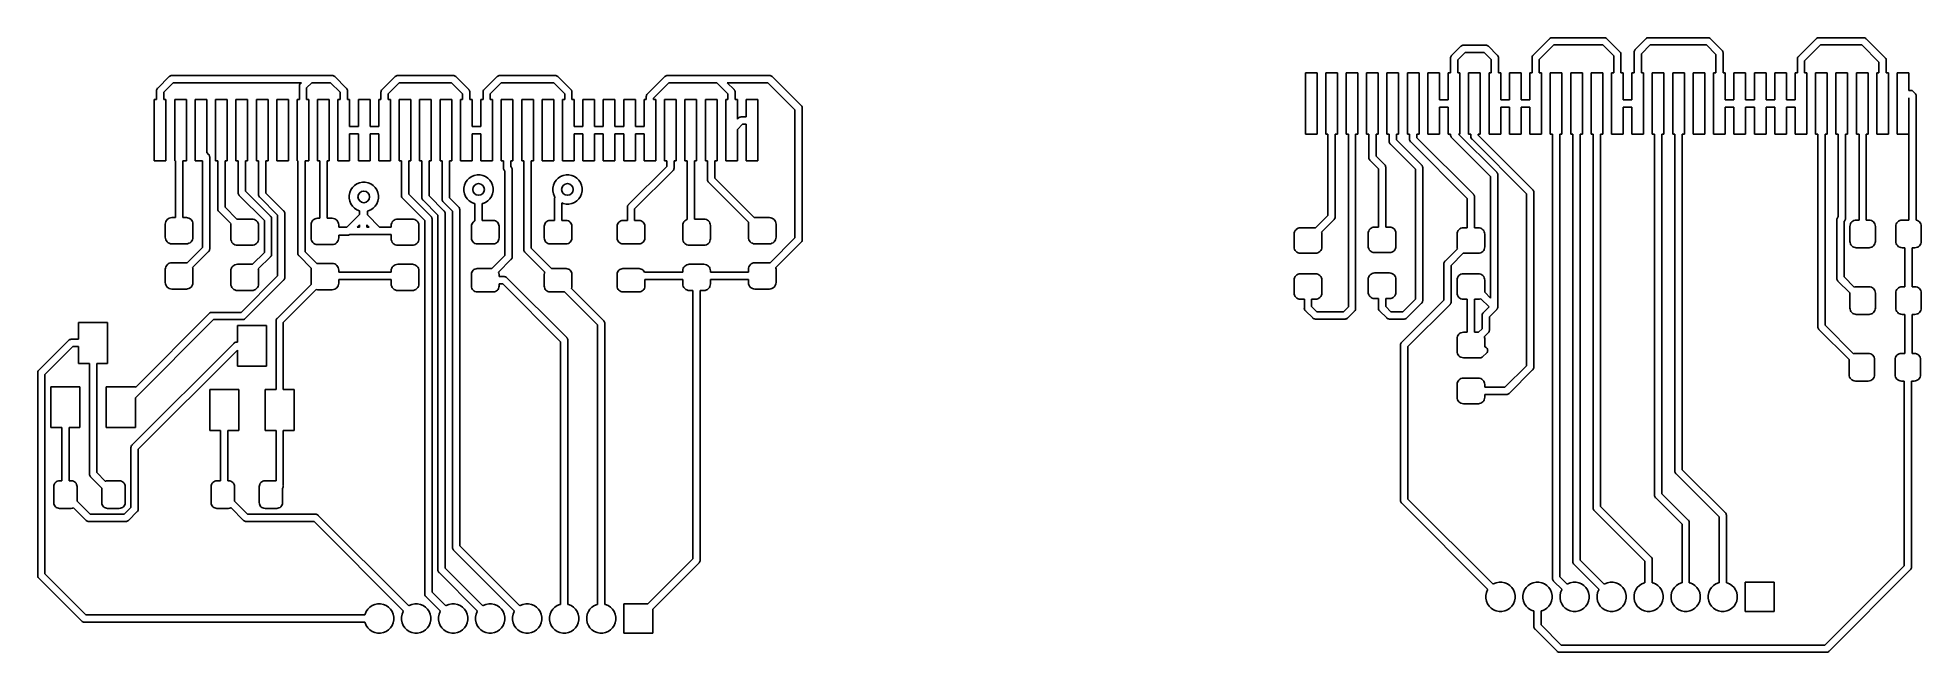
# Model space of a CAD drawing. Extents: x 5.08 to 7.63, y -4.46 to -3.64.
import ezdxf

# ---------------------------------------------------------------- set-up
doc = ezdxf.new("R2010")
doc.units = 0
doc.header["$MEASUREMENT"] = 0
doc.layers.add('BLACK', color=7, linetype='CONTINUOUS')

msp = doc.modelspace()

# ---------------------------------------------------------------- linework, layer by layer
at = {"layer": 'BLACK', "linetype": 'CONTINUOUS'}
for p, q in [((7.10417, -3.65887), (7.12635, -3.63669)), ((7.12635, -3.63669), (7.1265, -3.6365)), ((7.1265, -3.6365), (7.12669, -3.63635)), ((7.12669, -3.63635), (7.12725, -3.63589)), ((7.12725, -3.63589), (7.12811, -3.63543)), ((7.12811, -3.63543), (7.12904, -3.63515)), ((7.12904, -3.63515), (7.12976, -3.63508)), ((7.12976, -3.63508), (7.13, -3.63505)), ((7.12976, -3.63508), (7.12976, -3.63508)), ((7.13, -3.63505), (7.13024, -3.63508)), ((7.13024, -3.63508), (7.19976, -3.63508)), ((7.19976, -3.63508), (7.2, -3.63505)), ((7.2, -3.63505), (7.20024, -3.63508)), ((7.20024, -3.63508), (7.20024, -3.63508)), ((7.20024, -3.63508), (7.20096, -3.63515)), ((7.20096, -3.63515), (7.20189, -3.63543)), ((7.20189, -3.63543), (7.20275, -3.63589)), ((7.20275, -3.63589), (7.2035, -3.6365)), ((7.2035, -3.6365), (7.20365, -3.63669)), ((7.20365, -3.63669), (7.22103, -3.65407)), ((7.24197, -3.65107), (7.25635, -3.63669)), ((7.25635, -3.63669), (7.2565, -3.6365)), ((7.2565, -3.6365), (7.25669, -3.63635)), ((7.25669, -3.63635), (7.25725, -3.63589)), ((7.25669, -3.63635), (7.25669, -3.63635)), ((7.25725, -3.63589), (7.25811, -3.63543)), ((7.25725, -3.63589), (7.25725, -3.63589)), ((7.25725, -3.63589), (7.25725, -3.63589)), ((7.25811, -3.63543), (7.25904, -3.63515)), ((7.25904, -3.63515), (7.25976, -3.63508)), ((7.25976, -3.63508), (7.26, -3.63505)), ((7.25976, -3.63508), (7.25976, -3.63508)), ((7.26, -3.63505), (7.26024, -3.63508)), ((7.26024, -3.63508), (7.33976, -3.63508)), ((7.33976, -3.63508), (7.34, -3.63505)), ((7.34, -3.63505), (7.34024, -3.63508)), ((7.34024, -3.63508), (7.34024, -3.63508)), ((7.34024, -3.63508), (7.34096, -3.63515)), ((7.34096, -3.63515), (7.34189, -3.63543)), ((7.34189, -3.63543), (7.34275, -3.63589)), ((7.34275, -3.63589), (7.3435, -3.6365)), ((7.3435, -3.6365), (7.34365, -3.63669)), ((7.34365, -3.63669), (7.35882, -3.65186)), ((7.46244, -3.6606), (7.48635, -3.63669)), ((7.48635, -3.63669), (7.4865, -3.6365)), ((7.4865, -3.6365), (7.48669, -3.63635)), ((7.48669, -3.63635), (7.48725, -3.63589)), ((7.48669, -3.63635), (7.48669, -3.63635)), ((7.48725, -3.63589), (7.48811, -3.63543)), ((7.48811, -3.63543), (7.48904, -3.63515)), ((7.48904, -3.63515), (7.48976, -3.63508)), ((7.48976, -3.63508), (7.49, -3.63505)), ((7.48976, -3.63508), (7.48976, -3.63508)), ((7.49, -3.63505), (7.49024, -3.63508)), ((7.49024, -3.63508), (7.54976, -3.63508)), ((7.54976, -3.63508), (7.55, -3.63505)), ((7.55, -3.63505), (7.55024, -3.63508)), ((7.55024, -3.63508), (7.55024, -3.63508)), ((7.55024, -3.63508), (7.55096, -3.63515)), ((7.55096, -3.63515), (7.55189, -3.63543)), ((7.55189, -3.63543), (7.55275, -3.63589)), ((7.55275, -3.63589), (7.5535, -3.6365)), ((7.5535, -3.6365), (7.55365, -3.63669)), ((7.55365, -3.63669), (7.57929, -3.66233)), ((6.9923, -3.66276), (6.99239, -3.66179)), ((6.99232, -3.663), (6.9923, -3.66276)), ((6.99239, -3.66179), (6.99268, -3.66086)), ((6.99268, -3.66086), (6.99313, -3.66001)), ((6.99313, -3.66001), (6.99359, -3.65945)), ((6.99359, -3.65945), (6.99375, -3.65926)), ((6.99359, -3.65945), (6.99359, -3.65945)), ((6.99375, -3.65926), (6.99394, -3.65911)), ((6.99394, -3.65911), (7.00635, -3.64669)), ((7.01204, -3.65492), (7.00217, -3.66479)), ((7.00635, -3.64669), (7.0065, -3.6465)), ((7.0065, -3.6465), (7.00669, -3.64635)), ((7.00669, -3.64635), (7.00725, -3.64589)), ((7.00725, -3.64589), (7.00811, -3.64543)), ((7.00811, -3.64543), (7.00904, -3.64515)), ((7.00904, -3.64515), (7.00976, -3.64508)), ((7.00976, -3.64508), (7.01, -3.64505)), ((7.00976, -3.64508), (7.00976, -3.64508)), ((7.01, -3.64505), (7.01024, -3.64508)), ((7.01024, -3.64508), (7.03976, -3.64508)), ((7.03796, -3.65492), (7.01204, -3.65492)), ((7.04744, -3.6644), (7.03796, -3.65492)), ((7.03976, -3.64508), (7.04, -3.64505)), ((7.04, -3.64505), (7.04024, -3.64508)), ((7.04024, -3.64508), (7.04024, -3.64508)), ((7.04024, -3.64508), (7.04096, -3.64515)), ((7.04096, -3.64515), (7.04189, -3.64543)), ((7.04189, -3.64543), (7.04275, -3.64589)), ((7.04275, -3.64589), (7.0435, -3.6465)), ((7.0435, -3.6465), (7.04365, -3.64669)), ((7.04365, -3.64669), (7.05567, -3.65871)), ((7.05567, -3.65871), (7.05586, -3.65887)), ((7.05586, -3.65887), (7.05601, -3.65905)), ((7.05601, -3.65905), (7.05601, -3.65905)), ((7.05601, -3.65905), (7.05639, -3.65952)), ((7.05639, -3.65952), (7.05647, -3.65961)), ((7.05647, -3.65961), (7.05693, -3.66047)), ((7.05693, -3.66047), (7.05721, -3.6614)), ((7.05721, -3.6614), (7.05728, -3.66212)), ((7.05728, -3.66212), (7.05728, -3.66212)), ((7.05728, -3.66212), (7.05731, -3.66236)), ((7.05731, -3.66236), (7.05728, -3.6626)), ((7.05728, -3.6626), (7.05728, -3.6826)), ((7.10254, -3.66252), (7.10263, -3.66155)), ((7.10256, -3.66276), (7.10254, -3.66252)), ((7.10256, -3.6826), (7.10256, -3.66276)), ((7.10263, -3.66155), (7.10291, -3.66063)), ((7.10291, -3.66063), (7.10337, -3.65977)), ((7.10337, -3.65977), (7.10383, -3.65921)), ((7.10383, -3.65921), (7.10398, -3.65902)), ((7.10383, -3.65921), (7.10383, -3.65921)), ((7.10398, -3.65902), (7.10417, -3.65887)), ((7.13204, -3.64492), (7.1124, -3.66456)), ((7.19796, -3.64492), (7.13204, -3.64492)), ((7.2128, -3.65976), (7.19796, -3.64492)), ((7.2128, -3.6826), (7.2128, -3.65976)), ((7.22103, -3.65407), (7.22121, -3.65422)), ((7.22121, -3.65422), (7.22137, -3.65441)), ((7.22137, -3.65441), (7.22137, -3.65441)), ((7.22137, -3.65441), (7.22163, -3.65472)), ((7.22163, -3.65472), (7.22183, -3.65497)), ((7.22183, -3.65497), (7.22229, -3.65582)), ((7.22229, -3.65582), (7.22257, -3.65675)), ((7.22257, -3.65675), (7.22264, -3.65748)), ((7.22264, -3.65748), (7.22264, -3.65748)), ((7.22264, -3.65748), (7.22266, -3.65772)), ((7.22266, -3.65772), (7.22264, -3.65796)), ((7.22264, -3.65796), (7.22264, -3.6826)), ((7.24033, -3.65472), (7.24043, -3.65376)), ((7.24035, -3.65497), (7.24033, -3.65472)), ((7.24035, -3.6826), (7.24035, -3.65497)), ((7.24043, -3.65376), (7.24071, -3.65283)), ((7.24071, -3.65283), (7.24116, -3.65198)), ((7.24116, -3.65198), (7.24163, -3.65142)), ((7.24163, -3.65142), (7.24178, -3.65123)), ((7.24163, -3.65142), (7.24163, -3.65142)), ((7.24178, -3.65123), (7.24197, -3.65107)), ((7.26204, -3.64492), (7.2502, -3.65676)), ((7.2502, -3.65676), (7.2502, -3.6826)), ((7.33796, -3.64492), (7.26204, -3.64492)), ((7.35059, -3.65755), (7.33796, -3.64492)), ((7.35059, -3.6826), (7.35059, -3.65755)), ((7.35882, -3.65186), (7.35901, -3.65202)), ((7.35901, -3.65202), (7.35916, -3.6522)), ((7.35916, -3.6522), (7.35916, -3.6522)), ((7.35916, -3.6522), (7.35961, -3.65275)), ((7.35961, -3.65275), (7.35962, -3.65276)), ((7.35962, -3.65276), (7.36008, -3.65362)), ((7.36008, -3.65362), (7.36036, -3.65455)), ((7.36036, -3.65455), (7.36043, -3.65527)), ((7.36043, -3.65527), (7.36043, -3.65527)), ((7.36043, -3.65527), (7.36046, -3.65551)), ((7.36046, -3.65551), (7.36043, -3.65575)), ((7.36043, -3.65575), (7.36043, -3.6826)), ((7.4609, -3.66329), (7.46118, -3.66236)), ((7.46118, -3.66236), (7.46164, -3.6615)), ((7.46164, -3.6615), (7.4621, -3.66094)), ((7.4621, -3.66094), (7.46225, -3.66076)), ((7.4621, -3.66094), (7.4621, -3.66094)), ((7.46225, -3.66076), (7.46244, -3.6606)), ((7.49204, -3.64492), (7.47067, -3.66629)), ((7.54796, -3.64492), (7.49204, -3.64492)), ((7.57106, -3.66802), (7.54796, -3.64492)), ((7.57929, -3.66233), (7.57948, -3.66249)), ((7.57948, -3.66249), (7.57963, -3.66267)), ((7.57963, -3.66267), (7.57963, -3.66268)), ((7.57963, -3.66268), (7.5797, -3.66276)), ((7.5797, -3.66276), (7.5801, -3.66324)), ((5.24669, -3.70304), (5.2621, -3.68764)), ((5.2621, -3.68764), (5.26225, -3.68745)), ((5.26225, -3.68745), (5.26244, -3.68729)), ((5.26244, -3.68729), (5.263, -3.68683)), ((5.26244, -3.68729), (5.26244, -3.68729)), ((5.263, -3.68683), (5.26386, -3.68638)), ((5.263, -3.68683), (5.263, -3.68683)), ((5.263, -3.68683), (5.263, -3.68683)), ((5.26386, -3.68638), (5.26478, -3.68609)), ((5.26478, -3.68609), (5.26551, -3.68602)), ((5.26551, -3.68602), (5.26575, -3.686)), ((5.26551, -3.68602), (5.26551, -3.68602)), ((5.26575, -3.686), (5.26599, -3.68602)), ((5.26599, -3.68602), (5.45251, -3.68602)), ((5.45251, -3.68602), (5.45276, -3.686)), ((5.45276, -3.686), (5.453, -3.68602)), ((5.453, -3.68602), (5.48204, -3.68602)), ((5.48204, -3.68602), (5.48228, -3.686)), ((5.48228, -3.686), (5.48252, -3.68602)), ((5.48252, -3.68602), (5.48252, -3.68602)), ((5.48252, -3.68602), (5.48325, -3.68609)), ((5.48325, -3.68609), (5.48418, -3.68638)), ((5.48418, -3.68638), (5.48503, -3.68683)), ((5.48503, -3.68683), (5.48578, -3.68745)), ((5.48578, -3.68745), (5.48593, -3.68764)), ((5.48593, -3.68764), (5.50134, -3.70304)), ((5.54984, -3.70501), (5.56722, -3.68764)), ((5.56722, -3.68764), (5.56737, -3.68745)), ((5.56737, -3.68745), (5.56756, -3.68729)), ((5.56756, -3.68729), (5.56812, -3.68683)), ((5.56756, -3.68729), (5.56756, -3.68729)), ((5.56812, -3.68683), (5.56897, -3.68638)), ((5.56897, -3.68638), (5.5699, -3.68609)), ((5.5699, -3.68609), (5.57062, -3.68602)), ((5.57062, -3.68602), (5.57063, -3.68602)), ((5.57063, -3.68602), (5.57087, -3.686)), ((5.57087, -3.686), (5.57111, -3.68602)), ((5.57111, -3.68602), (5.64543, -3.68602)), ((5.64543, -3.68602), (5.64567, -3.686)), ((5.64567, -3.686), (5.64591, -3.68602)), ((5.64591, -3.68602), (5.64591, -3.68602)), ((5.64591, -3.68602), (5.64663, -3.68609)), ((5.64663, -3.68609), (5.64756, -3.68638)), ((5.64756, -3.68638), (5.64842, -3.68683)), ((5.64842, -3.68683), (5.64917, -3.68745)), ((5.64917, -3.68745), (5.64932, -3.68764)), ((5.64932, -3.68764), (5.6667, -3.70501)), ((5.68764, -3.70501), (5.70501, -3.68764)), ((5.70501, -3.68764), (5.70516, -3.68745)), ((5.70516, -3.68745), (5.70535, -3.68729)), ((5.70535, -3.68729), (5.70591, -3.68683)), ((5.70535, -3.68729), (5.70535, -3.68729)), ((5.70591, -3.68683), (5.70677, -3.68638)), ((5.70677, -3.68638), (5.7077, -3.68609)), ((5.7077, -3.68609), (5.70842, -3.68602)), ((5.70842, -3.68602), (5.70866, -3.686)), ((5.70842, -3.68602), (5.70842, -3.68602)), ((5.70866, -3.686), (5.7089, -3.68602)), ((5.7089, -3.68602), (5.78322, -3.68602)), ((5.78322, -3.68602), (5.78346, -3.686)), ((5.78346, -3.686), (5.78371, -3.68602)), ((5.78371, -3.68602), (5.78371, -3.68602)), ((5.78371, -3.68602), (5.78443, -3.68609)), ((5.78443, -3.68609), (5.78536, -3.68638)), ((5.78536, -3.68638), (5.78621, -3.68683)), ((5.78621, -3.68683), (5.78696, -3.68745)), ((5.78696, -3.68745), (5.78712, -3.68764)), ((5.78712, -3.68764), (5.80449, -3.70501)), ((5.90811, -3.71092), (5.93139, -3.68764)), ((5.93139, -3.68764), (5.93154, -3.68745)), ((5.93154, -3.68745), (5.93173, -3.68729)), ((5.93173, -3.68729), (5.93229, -3.68683)), ((5.93173, -3.68729), (5.93173, -3.68729)), ((5.93229, -3.68683), (5.93315, -3.68638)), ((5.93315, -3.68638), (5.93407, -3.68609)), ((5.93407, -3.68609), (5.9348, -3.68602)), ((5.9348, -3.68602), (5.93504, -3.686)), ((5.9348, -3.68602), (5.9348, -3.68602)), ((5.93504, -3.686), (5.93528, -3.68602)), ((5.93528, -3.68602), (6.0037, -3.68602)), ((6.0037, -3.68602), (6.00394, -3.686)), ((6.00394, -3.686), (6.00418, -3.68602)), ((6.00418, -3.68602), (6.07259, -3.68602)), ((6.07259, -3.68602), (6.07283, -3.686)), ((6.07283, -3.686), (6.07308, -3.68602)), ((6.07308, -3.68602), (6.07308, -3.68602)), ((6.07308, -3.68602), (6.0738, -3.68609)), ((6.0738, -3.68609), (6.07473, -3.68638)), ((6.07473, -3.68638), (6.07558, -3.68683)), ((6.07558, -3.68683), (6.07633, -3.68745)), ((6.07633, -3.68745), (6.07649, -3.68764)), ((6.07649, -3.68764), (6.11551, -3.72666)), ((6.79646, -3.76528), (6.79646, -3.6826)), ((6.79646, -3.6826), (6.8122, -3.6826)), ((6.8122, -3.6826), (6.8122, -3.76528)), ((6.82402, -3.76528), (6.82402, -3.6826)), ((6.82402, -3.6826), (6.83976, -3.6826)), ((6.83976, -3.6826), (6.83976, -3.76528)), ((6.85157, -3.76528), (6.85157, -3.6826)), ((6.85157, -3.6826), (6.86732, -3.6826)), ((6.86732, -3.6826), (6.86732, -3.76528)), ((6.87913, -3.76528), (6.87913, -3.6826)), ((6.87913, -3.6826), (6.89488, -3.6826)), ((6.89488, -3.6826), (6.89488, -3.76528)), ((6.90669, -3.76528), (6.90669, -3.6826)), ((6.90669, -3.6826), (6.92244, -3.6826)), ((6.92244, -3.6826), (6.92244, -3.76528)), ((6.93425, -3.76528), (6.93425, -3.6826)), ((6.93425, -3.6826), (6.95, -3.6826)), ((6.95, -3.6826), (6.95, -3.76528)), ((6.96181, -3.76528), (6.96181, -3.6826)), ((6.96181, -3.6826), (6.97756, -3.6826)), ((6.97756, -3.6826), (6.97756, -3.71902)), ((6.98937, -3.71902), (6.98937, -3.6826)), ((6.98937, -3.6826), (6.99232, -3.6826)), ((6.99232, -3.6826), (6.99232, -3.663)), ((7.00217, -3.66479), (7.00217, -3.6826)), ((7.00217, -3.6826), (7.00512, -3.6826)), ((7.00512, -3.6826), (7.00512, -3.76528)), ((7.01693, -3.76528), (7.01693, -3.6826)), ((7.01693, -3.6826), (7.03268, -3.6826)), ((7.03268, -3.6826), (7.03268, -3.76528)), ((7.04449, -3.76528), (7.04449, -3.6826)), ((7.04449, -3.6826), (7.04744, -3.6826)), ((7.04744, -3.6826), (7.04744, -3.6644)), ((7.05728, -3.6826), (7.06024, -3.6826)), ((7.06024, -3.6826), (7.06024, -3.71902)), ((7.07205, -3.71902), (7.07205, -3.6826)), ((7.07205, -3.6826), (7.0878, -3.6826)), ((7.0878, -3.6826), (7.0878, -3.71902)), ((7.09961, -3.71902), (7.09961, -3.6826)), ((7.09961, -3.6826), (7.10256, -3.6826)), ((7.1124, -3.66456), (7.1124, -3.6826)), ((7.1124, -3.6826), (7.11535, -3.6826)), ((7.11535, -3.6826), (7.11535, -3.76528)), ((7.12717, -3.76528), (7.12717, -3.6826)), ((7.12717, -3.6826), (7.14291, -3.6826)), ((7.14291, -3.6826), (7.14291, -3.76528)), ((7.15472, -3.76528), (7.15472, -3.6826)), ((7.15472, -3.6826), (7.17047, -3.6826)), ((7.17047, -3.6826), (7.17047, -3.76528)), ((7.18228, -3.76528), (7.18228, -3.6826)), ((7.18228, -3.6826), (7.19803, -3.6826)), ((7.19803, -3.6826), (7.19803, -3.76528)), ((7.20984, -3.76528), (7.20984, -3.6826)), ((7.20984, -3.6826), (7.2128, -3.6826)), ((7.22264, -3.6826), (7.22559, -3.6826)), ((7.22559, -3.6826), (7.22559, -3.71902)), ((7.2374, -3.71902), (7.2374, -3.6826)), ((7.2374, -3.6826), (7.24035, -3.6826)), ((7.2502, -3.6826), (7.25315, -3.6826)), ((7.25315, -3.6826), (7.25315, -3.76528)), ((7.26496, -3.76528), (7.26496, -3.6826)), ((7.26496, -3.6826), (7.28071, -3.6826)), ((7.28071, -3.6826), (7.28071, -3.76528)), ((7.29252, -3.76528), (7.29252, -3.6826)), ((7.29252, -3.6826), (7.30827, -3.6826)), ((7.30827, -3.6826), (7.30827, -3.76528)), ((7.32008, -3.76528), (7.32008, -3.6826)), ((7.32008, -3.6826), (7.33583, -3.6826)), ((7.33583, -3.6826), (7.33583, -3.76528)), ((7.34764, -3.76528), (7.34764, -3.6826)), ((7.34764, -3.6826), (7.35059, -3.6826)), ((7.36043, -3.6826), (7.36339, -3.6826)), ((7.36339, -3.6826), (7.36339, -3.71902)), ((7.3752, -3.71902), (7.3752, -3.6826)), ((7.3752, -3.6826), (7.39094, -3.6826)), ((7.39094, -3.6826), (7.39094, -3.71902)), ((7.40276, -3.71902), (7.40276, -3.6826)), ((7.40276, -3.6826), (7.4185, -3.6826)), ((7.4185, -3.6826), (7.4185, -3.71902)), ((7.43032, -3.71902), (7.43032, -3.6826)), ((7.43032, -3.6826), (7.44606, -3.6826)), ((7.44606, -3.6826), (7.44606, -3.71902)), ((7.45787, -3.71902), (7.45787, -3.6826)), ((7.45787, -3.6826), (7.46083, -3.6826)), ((7.4608, -3.66425), (7.4609, -3.66329)), ((7.46083, -3.66449), (7.4608, -3.66425)), ((7.46083, -3.6826), (7.46083, -3.66449)), ((7.47067, -3.66629), (7.47067, -3.6826)), ((7.47067, -3.6826), (7.47362, -3.6826)), ((7.47362, -3.6826), (7.47362, -3.76528)), ((7.48543, -3.76528), (7.48543, -3.6826)), ((7.48543, -3.6826), (7.50118, -3.6826)), ((7.50118, -3.6826), (7.50118, -3.76528)), ((7.51299, -3.76528), (7.51299, -3.6826)), ((7.51299, -3.6826), (7.52874, -3.6826)), ((7.52874, -3.6826), (7.52874, -3.76528)), ((7.54055, -3.76528), (7.54055, -3.6826)), ((7.54055, -3.6826), (7.5563, -3.6826)), ((7.5563, -3.6826), (7.5563, -3.76528)), ((7.56811, -3.76528), (7.56811, -3.6826)), ((7.56811, -3.6826), (7.57106, -3.6826)), ((7.57106, -3.6826), (7.57106, -3.66802)), ((7.5801, -3.66324), (7.58055, -3.66409)), ((7.58055, -3.66409), (7.58083, -3.66502)), ((7.58083, -3.66502), (7.58091, -3.66574)), ((7.58091, -3.66574), (7.58091, -3.66574)), ((7.58091, -3.66574), (7.58093, -3.66598)), ((7.58093, -3.66598), (7.58091, -3.66623)), ((7.58091, -3.66623), (7.58091, -3.6826)), ((7.58091, -3.6826), (7.58386, -3.6826)), ((7.58386, -3.6826), (7.58386, -3.76528)), ((7.59567, -3.76528), (7.59567, -3.6826)), ((7.59567, -3.6826), (7.61142, -3.6826)), ((7.61142, -3.6826), (7.61142, -3.70622)), ((5.24505, -3.70669), (5.24508, -3.70645)), ((5.24508, -3.70693), (5.24505, -3.70669)), ((5.24508, -3.70645), (5.24515, -3.70573)), ((5.24508, -3.70645), (5.24508, -3.70645)), ((5.24508, -3.7185), (5.24508, -3.70693)), ((5.24515, -3.70573), (5.24543, -3.7048)), ((5.24543, -3.7048), (5.24589, -3.70395)), ((5.24589, -3.70395), (5.2465, -3.7032)), ((5.2465, -3.7032), (5.24669, -3.70304)), ((5.26779, -3.69587), (5.25492, -3.70873)), ((5.25492, -3.70873), (5.25492, -3.7185)), ((5.44088, -3.69587), (5.26779, -3.69587)), ((5.43797, -3.70079), (5.43806, -3.69982)), ((5.43799, -3.70103), (5.43797, -3.70079)), ((5.43799, -3.7185), (5.43799, -3.70103)), ((5.43806, -3.69982), (5.43834, -3.6989)), ((5.43834, -3.6989), (5.4388, -3.69804)), ((5.4388, -3.69804), (5.43926, -3.69748)), ((5.43926, -3.69748), (5.43942, -3.69729)), ((5.43926, -3.69748), (5.43926, -3.69748)), ((5.43942, -3.69729), (5.4396, -3.69714)), ((5.4396, -3.69714), (5.44088, -3.69587)), ((5.45479, -3.69587), (5.44783, -3.70283)), ((5.44783, -3.70283), (5.44783, -3.7185)), ((5.48025, -3.69587), (5.45479, -3.69587)), ((5.49311, -3.70873), (5.48025, -3.69587)), ((5.49311, -3.7185), (5.49311, -3.70873)), ((5.50134, -3.70304), (5.50153, -3.7032)), ((5.50153, -3.7032), (5.50168, -3.70338)), ((5.50168, -3.70338), (5.50168, -3.70338)), ((5.50168, -3.70338), (5.50181, -3.70353)), ((5.50181, -3.70353), (5.50214, -3.70395)), ((5.50214, -3.70395), (5.5026, -3.7048)), ((5.5026, -3.7048), (5.50288, -3.70573)), ((5.50288, -3.70573), (5.50295, -3.70645)), ((5.50295, -3.70645), (5.50295, -3.70645)), ((5.50295, -3.70645), (5.50298, -3.70669)), ((5.50298, -3.70669), (5.50295, -3.70693)), ((5.50295, -3.70693), (5.50295, -3.7185)), ((5.5482, -3.70866), (5.5483, -3.7077)), ((5.54823, -3.7089), (5.5482, -3.70866)), ((5.54823, -3.7185), (5.54823, -3.7089)), ((5.5483, -3.7077), (5.54858, -3.70677)), ((5.54858, -3.70677), (5.54904, -3.70591)), ((5.54904, -3.70591), (5.5495, -3.70535)), ((5.5495, -3.70535), (5.54965, -3.70516)), ((5.5495, -3.70535), (5.5495, -3.70535)), ((5.54965, -3.70516), (5.54984, -3.70501)), ((5.5729, -3.69587), (5.55807, -3.7107)), ((5.55807, -3.7107), (5.55807, -3.7185)), ((5.64363, -3.69587), (5.5729, -3.69587)), ((5.65846, -3.7107), (5.64363, -3.69587)), ((5.65846, -3.7185), (5.65846, -3.7107)), ((5.6667, -3.70501), (5.66688, -3.70516)), ((5.66688, -3.70516), (5.66704, -3.70535)), ((5.66704, -3.70535), (5.66704, -3.70535)), ((5.66704, -3.70535), (5.6675, -3.70591)), ((5.6675, -3.70591), (5.66766, -3.70622)), ((5.66766, -3.70622), (5.66795, -3.70677)), ((5.66795, -3.70677), (5.66824, -3.7077)), ((5.66824, -3.7077), (5.66831, -3.70842)), ((5.66831, -3.70842), (5.66831, -3.70842)), ((5.66831, -3.70842), (5.66833, -3.70866)), ((5.66833, -3.70866), (5.66831, -3.7089)), ((5.66831, -3.7089), (5.66831, -3.7185)), ((5.686, -3.70866), (5.68602, -3.70842)), ((5.68602, -3.7089), (5.686, -3.70866)), ((5.68602, -3.70842), (5.68609, -3.7077)), ((5.68602, -3.70842), (5.68602, -3.70842)), ((5.68602, -3.7185), (5.68602, -3.7089)), ((5.68609, -3.7077), (5.68638, -3.70677)), ((5.68638, -3.70677), (5.68683, -3.70591)), ((5.68683, -3.70591), (5.68745, -3.70516)), ((5.68745, -3.70516), (5.68764, -3.70501)), ((5.7107, -3.69587), (5.69587, -3.7107)), ((5.69587, -3.7107), (5.69587, -3.7185)), ((5.78143, -3.69587), (5.7107, -3.69587)), ((5.79626, -3.7107), (5.78143, -3.69587)), ((5.79626, -3.7185), (5.79626, -3.7107)), ((5.80449, -3.70501), (5.80468, -3.70516)), ((5.80468, -3.70516), (5.80483, -3.70535)), ((5.80483, -3.70535), (5.80483, -3.70535)), ((5.80483, -3.70535), (5.80529, -3.70591)), ((5.80529, -3.70591), (5.80546, -3.70622)), ((5.80546, -3.70622), (5.80575, -3.70677)), ((5.80575, -3.70677), (5.80603, -3.7077)), ((5.80603, -3.7077), (5.8061, -3.70842)), ((5.8061, -3.70842), (5.8061, -3.70842)), ((5.8061, -3.70842), (5.80613, -3.70866)), ((5.80613, -3.70866), (5.8061, -3.7089)), ((5.8061, -3.7089), (5.8061, -3.7185)), ((5.90647, -3.71457), (5.90657, -3.7136)), ((5.90657, -3.7136), (5.90685, -3.71267)), ((5.90685, -3.71267), (5.90731, -3.71182)), ((5.90731, -3.71182), (5.90777, -3.71126)), ((5.90777, -3.71126), (5.90792, -3.71107)), ((5.90777, -3.71126), (5.90777, -3.71126)), ((5.90792, -3.71107), (5.90811, -3.71092)), ((5.93708, -3.69587), (5.91634, -3.71661)), ((6.0019, -3.69587), (5.93708, -3.69587)), ((6.01673, -3.7107), (6.0019, -3.69587)), ((6.0708, -3.69587), (6.01582, -3.69587)), ((6.01582, -3.69587), (6.02496, -3.70501)), ((6.01673, -3.7185), (6.01673, -3.7107)), ((6.02496, -3.70501), (6.02515, -3.70516)), ((6.02515, -3.70516), (6.0253, -3.70535)), ((6.0253, -3.70535), (6.0253, -3.70535)), ((6.0253, -3.70535), (6.02577, -3.70591)), ((6.02577, -3.70591), (6.02593, -3.70622)), ((6.02593, -3.70622), (6.02622, -3.70677)), ((6.02622, -3.70677), (6.0265, -3.7077)), ((6.0265, -3.7077), (6.02657, -3.70842)), ((6.02657, -3.70842), (6.02657, -3.70842)), ((6.02657, -3.70842), (6.0266, -3.70866)), ((6.0266, -3.70866), (6.02657, -3.7089)), ((6.02657, -3.7089), (6.02657, -3.7185)), ((6.10728, -3.73235), (6.0708, -3.69587)), ((7.61142, -3.70622), (7.61354, -3.70622)), ((7.61354, -3.70622), (7.61378, -3.7062)), ((7.61378, -3.7062), (7.61402, -3.70622)), ((7.61402, -3.70622), (7.61402, -3.70622)), ((7.61402, -3.70622), (7.61474, -3.70629)), ((7.61474, -3.70629), (7.61567, -3.70657)), ((7.61567, -3.70657), (7.61653, -3.70703)), ((7.61653, -3.70703), (7.61728, -3.70765)), ((7.61728, -3.70765), (7.61743, -3.70783)), ((7.61743, -3.70783), (7.61965, -3.71005)), ((7.61965, -3.71005), (7.61984, -3.7102)), ((7.61984, -3.7102), (7.62045, -3.71095)), ((7.62045, -3.71095), (7.62091, -3.71181)), ((7.62091, -3.71181), (7.62119, -3.71274)), ((7.62119, -3.71274), (7.62126, -3.71346)), ((7.62126, -3.71346), (7.62126, -3.71346)), ((7.62126, -3.71346), (7.62128, -3.7137)), ((5.24213, -3.80118), (5.24213, -3.7185)), ((5.24213, -3.7185), (5.24508, -3.7185)), ((5.25492, -3.7185), (5.25787, -3.7185)), ((5.25787, -3.7185), (5.25787, -3.80118)), ((5.26969, -3.80118), (5.26969, -3.7185)), ((5.26969, -3.7185), (5.28543, -3.7185)), ((5.28543, -3.7185), (5.28543, -3.80118)), ((5.29724, -3.80118), (5.29724, -3.7185)), ((5.29724, -3.7185), (5.31299, -3.7185)), ((5.31299, -3.7185), (5.31299, -3.79028)), ((5.3248, -3.80118), (5.3248, -3.7185)), ((5.3248, -3.7185), (5.34055, -3.7185)), ((5.34055, -3.7185), (5.34055, -3.80118)), ((5.35236, -3.80118), (5.35236, -3.7185)), ((5.35236, -3.7185), (5.36811, -3.7185)), ((5.36811, -3.7185), (5.36811, -3.80118)), ((5.37992, -3.80118), (5.37992, -3.7185)), ((5.37992, -3.7185), (5.39567, -3.7185)), ((5.39567, -3.7185), (5.39567, -3.80118)), ((5.40748, -3.80118), (5.40748, -3.7185)), ((5.40748, -3.7185), (5.42323, -3.7185)), ((5.42323, -3.7185), (5.42323, -3.80118)), ((5.43504, -3.80118), (5.43504, -3.7185)), ((5.43504, -3.7185), (5.43799, -3.7185)), ((5.44783, -3.7185), (5.45079, -3.7185)), ((5.45079, -3.7185), (5.45079, -3.80118)), ((5.4626, -3.80118), (5.4626, -3.7185)), ((5.4626, -3.7185), (5.47835, -3.7185)), ((5.47835, -3.7185), (5.47835, -3.80118)), ((5.49016, -3.80118), (5.49016, -3.7185)), ((5.49016, -3.7185), (5.49311, -3.7185)), ((5.50295, -3.7185), (5.50591, -3.7185)), ((5.50591, -3.7185), (5.50591, -3.75492)), ((5.51772, -3.75492), (5.51772, -3.7185)), ((5.51772, -3.7185), (5.53346, -3.7185)), ((5.53346, -3.7185), (5.53346, -3.75492)), ((5.54528, -3.75492), (5.54528, -3.7185)), ((5.54528, -3.7185), (5.54823, -3.7185)), ((5.55807, -3.7185), (5.56102, -3.7185)), ((5.56102, -3.7185), (5.56102, -3.80118)), ((5.57283, -3.80118), (5.57283, -3.7185)), ((5.57283, -3.7185), (5.58858, -3.7185)), ((5.58858, -3.7185), (5.58858, -3.80118)), ((5.60039, -3.80118), (5.60039, -3.7185)), ((5.60039, -3.7185), (5.61614, -3.7185)), ((5.61614, -3.7185), (5.61614, -3.80118)), ((5.62795, -3.80118), (5.62795, -3.7185)), ((5.62795, -3.7185), (5.6437, -3.7185)), ((5.6437, -3.7185), (5.6437, -3.80118)), ((5.65551, -3.80118), (5.65551, -3.7185)), ((5.65551, -3.7185), (5.65846, -3.7185)), ((5.66831, -3.7185), (5.67126, -3.7185)), ((5.67126, -3.7185), (5.67126, -3.75492)), ((5.68307, -3.75492), (5.68307, -3.7185)), ((5.68307, -3.7185), (5.68602, -3.7185)), ((5.69587, -3.7185), (5.69882, -3.7185)), ((5.69882, -3.7185), (5.69882, -3.80118)), ((5.71063, -3.80118), (5.71063, -3.7185)), ((5.71063, -3.7185), (5.72638, -3.7185)), ((5.72638, -3.7185), (5.72638, -3.80118)), ((5.73819, -3.80118), (5.73819, -3.7185)), ((5.73819, -3.7185), (5.75394, -3.7185)), ((5.75394, -3.7185), (5.75394, -3.80118)), ((5.76575, -3.80118), (5.76575, -3.7185)), ((5.76575, -3.7185), (5.7815, -3.7185)), ((5.7815, -3.7185), (5.7815, -3.80118)), ((5.79331, -3.80118), (5.79331, -3.7185)), ((5.79331, -3.7185), (5.79626, -3.7185)), ((5.8061, -3.7185), (5.80906, -3.7185)), ((5.80906, -3.7185), (5.80906, -3.75492)), ((5.82087, -3.75492), (5.82087, -3.7185)), ((5.82087, -3.7185), (5.83661, -3.7185)), ((5.83661, -3.7185), (5.83661, -3.75492)), ((5.84843, -3.75492), (5.84843, -3.7185)), ((5.84843, -3.7185), (5.86417, -3.7185)), ((5.86417, -3.7185), (5.86417, -3.75492)), ((5.87598, -3.75492), (5.87598, -3.7185)), ((5.87598, -3.7185), (5.89173, -3.7185)), ((5.89173, -3.7185), (5.89173, -3.75492)), ((5.90354, -3.75492), (5.90354, -3.7185)), ((5.90354, -3.7185), (5.9065, -3.7185)), ((5.9065, -3.71481), (5.90647, -3.71457)), ((5.9065, -3.7185), (5.9065, -3.71481)), ((5.91634, -3.71661), (5.91634, -3.7185)), ((5.91634, -3.7185), (5.91929, -3.7185)), ((5.91929, -3.7185), (5.91929, -3.80118)), ((5.9311, -3.80118), (5.9311, -3.7185)), ((5.9311, -3.7185), (5.94685, -3.7185)), ((5.94685, -3.7185), (5.94685, -3.80118)), ((5.95866, -3.80118), (5.95866, -3.7185)), ((5.95866, -3.7185), (5.97441, -3.7185)), ((5.97441, -3.7185), (5.97441, -3.80118)), ((5.98622, -3.80118), (5.98622, -3.7185)), ((5.98622, -3.7185), (6.00197, -3.7185)), ((6.00197, -3.7185), (6.00197, -3.80118)), ((6.01378, -3.80118), (6.01378, -3.7185)), ((6.01378, -3.7185), (6.01673, -3.7185)), ((6.02657, -3.7185), (6.02953, -3.7185)), ((6.02953, -3.7185), (6.02953, -3.74501)), ((6.04134, -3.74213), (6.04134, -3.7185)), ((6.04134, -3.7185), (6.05709, -3.7185)), ((6.05709, -3.7185), (6.05709, -3.80118)), ((6.10728, -3.90544), (6.10728, -3.73235)), ((6.11551, -3.72666), (6.1157, -3.72682)), ((6.1157, -3.72682), (6.11586, -3.72701)), ((6.11586, -3.72701), (6.11586, -3.72701)), ((6.11586, -3.72701), (6.11606, -3.72726)), ((6.11606, -3.72726), (6.11632, -3.72757)), ((6.11632, -3.72757), (6.11677, -3.72842)), ((6.11677, -3.72842), (6.11705, -3.72935)), ((6.11705, -3.72935), (6.11713, -3.73007)), ((6.11713, -3.73007), (6.11713, -3.73007)), ((6.11713, -3.73007), (6.11715, -3.73031)), ((6.11715, -3.73031), (6.11713, -3.73056)), ((6.11713, -3.73056), (6.11713, -3.90724)), ((6.97756, -3.71902), (6.98937, -3.71902)), ((6.98937, -3.72886), (6.97756, -3.72886)), ((6.97756, -3.72886), (6.97756, -3.76528)), ((6.98937, -3.76528), (6.98937, -3.72886)), ((7.06024, -3.71902), (7.07205, -3.71902)), ((7.07205, -3.72886), (7.06024, -3.72886)), ((7.06024, -3.72886), (7.06024, -3.76528)), ((7.07205, -3.76528), (7.07205, -3.72886)), ((7.0878, -3.71902), (7.09961, -3.71902)), ((7.09961, -3.72886), (7.0878, -3.72886)), ((7.0878, -3.72886), (7.0878, -3.76528)), ((7.09961, -3.76528), (7.09961, -3.72886)), ((7.22559, -3.71902), (7.2374, -3.71902)), ((7.2374, -3.72886), (7.22559, -3.72886)), ((7.22559, -3.72886), (7.22559, -3.76528)), ((7.2374, -3.76528), (7.2374, -3.72886)), ((7.36339, -3.71902), (7.3752, -3.71902)), ((7.3752, -3.72886), (7.36339, -3.72886)), ((7.36339, -3.72886), (7.36339, -3.76528)), ((7.3752, -3.76528), (7.3752, -3.72886)), ((7.39094, -3.71902), (7.40276, -3.71902)), ((7.40276, -3.72886), (7.39094, -3.72886)), ((7.39094, -3.72886), (7.39094, -3.76528)), ((7.40276, -3.76528), (7.40276, -3.72886)), ((7.4185, -3.71902), (7.43032, -3.71902)), ((7.43032, -3.72886), (7.4185, -3.72886)), ((7.4185, -3.72886), (7.4185, -3.76528)), ((7.43032, -3.76528), (7.43032, -3.72886)), ((7.44606, -3.71902), (7.45787, -3.71902)), ((7.45787, -3.72886), (7.44606, -3.72886)), ((7.44606, -3.72886), (7.44606, -3.76528)), ((7.45787, -3.76528), (7.45787, -3.72886)), ((7.61142, -3.8813), (7.61142, -3.71606)), ((7.61142, -3.71606), (7.61142, -3.71606)), ((7.61142, -3.71606), (7.61142, -3.76528)), ((7.62128, -3.7137), (7.62126, -3.71394)), ((7.62126, -3.71394), (7.62126, -3.88146)), ((5.50591, -3.75492), (5.51772, -3.75492)), ((5.53346, -3.75492), (5.54528, -3.75492)), ((5.67126, -3.75492), (5.68307, -3.75492)), ((5.80906, -3.75492), (5.82087, -3.75492)), ((5.83661, -3.75492), (5.84843, -3.75492)), ((5.86417, -3.75492), (5.87598, -3.75492)), ((5.89173, -3.75492), (5.90354, -3.75492)), ((6.02953, -3.74501), (6.0308, -3.74374)), ((6.03649, -3.75197), (6.02953, -3.75893)), ((6.02953, -3.75893), (6.02953, -3.80118)), ((6.0308, -3.74374), (6.03095, -3.74355)), ((6.03095, -3.74355), (6.03114, -3.7434)), ((6.03114, -3.7434), (6.0317, -3.74294)), ((6.0317, -3.74294), (6.03256, -3.74248)), ((6.03256, -3.74248), (6.03348, -3.7422)), ((6.03348, -3.7422), (6.03421, -3.74213)), ((6.03421, -3.74213), (6.03445, -3.7421)), ((6.03421, -3.74213), (6.03421, -3.74213)), ((6.03445, -3.7421), (6.03469, -3.74213)), ((6.03469, -3.74213), (6.04134, -3.74213)), ((6.04134, -3.75197), (6.03649, -3.75197)), ((6.04134, -3.80118), (6.04134, -3.75197)), ((5.51772, -3.76476), (5.50591, -3.76476)), ((5.50591, -3.76476), (5.50591, -3.80118)), ((5.51772, -3.80118), (5.51772, -3.76476)), ((5.54528, -3.76476), (5.53346, -3.76476)), ((5.53346, -3.76476), (5.53346, -3.80118)), ((5.54528, -3.80118), (5.54528, -3.76476)), ((5.68307, -3.76476), (5.67126, -3.76476)), ((5.67126, -3.76476), (5.67126, -3.80118)), ((5.68307, -3.80118), (5.68307, -3.76476)), ((5.82087, -3.76476), (5.80906, -3.76476)), ((5.80906, -3.76476), (5.80906, -3.80118)), ((5.82087, -3.80118), (5.82087, -3.76476)), ((5.84843, -3.76476), (5.83661, -3.76476)), ((5.83661, -3.76476), (5.83661, -3.80118)), ((5.84843, -3.80118), (5.84843, -3.76476)), ((5.87598, -3.76476), (5.86417, -3.76476)), ((5.86417, -3.76476), (5.86417, -3.80118)), ((5.87598, -3.80118), (5.87598, -3.76476)), ((5.90354, -3.76476), (5.89173, -3.76476)), ((5.89173, -3.76476), (5.89173, -3.80118)), ((5.90354, -3.80118), (5.90354, -3.76476)), ((6.8122, -3.76528), (6.79646, -3.76528)), ((6.82697, -3.76528), (6.82402, -3.76528)), ((6.82697, -3.87507), (6.82697, -3.76528)), ((6.83976, -3.76528), (6.83681, -3.76528)), ((6.83681, -3.76528), (6.83681, -3.87687)), ((6.85453, -3.76528), (6.85157, -3.76528)), ((6.85453, -3.99851), (6.85453, -3.76528)), ((6.86732, -3.76528), (6.86437, -3.76528)), ((6.86437, -3.76528), (6.86437, -4.00031)), ((6.88209, -3.76528), (6.87913, -3.76528)), ((6.88209, -3.79677), (6.88209, -3.76528)), ((6.89488, -3.76528), (6.89193, -3.76528)), ((6.89193, -3.76528), (6.89193, -3.79497)), ((6.90965, -3.76528), (6.90669, -3.76528)), ((6.90962, -3.77512), (6.90965, -3.77488)), ((6.90972, -3.77608), (6.90962, -3.77512)), ((6.90965, -3.77488), (6.90965, -3.76528)), ((6.91, -3.77701), (6.90972, -3.77608)), ((6.91046, -3.77787), (6.91, -3.77701)), ((6.91092, -3.77843), (6.91046, -3.77787)), ((6.91107, -3.77861), (6.91092, -3.77843)), ((6.91126, -3.77877), (6.91107, -3.77861)), ((6.94508, -3.81259), (6.91126, -3.77877)), ((6.92244, -3.76528), (6.91949, -3.76528)), ((6.91949, -3.76528), (6.91949, -3.77308)), ((6.91949, -3.77308), (6.95331, -3.8069)), ((6.9372, -3.76528), (6.93425, -3.76528)), ((6.93718, -3.77213), (6.9372, -3.77188)), ((6.9372, -3.77237), (6.93718, -3.77213)), ((6.9372, -3.77188), (6.9372, -3.76528)), ((6.93728, -3.77309), (6.9372, -3.77237)), ((6.9372, -3.77237), (6.9372, -3.77237)), ((6.93756, -3.77402), (6.93728, -3.77309)), ((6.93801, -3.77487), (6.93756, -3.77402)), ((6.93863, -3.77562), (6.93801, -3.77487)), ((6.93882, -3.77578), (6.93863, -3.77562)), ((7.01508, -3.85204), (6.93882, -3.77578)), ((6.95, -3.76528), (6.94705, -3.76528)), ((6.94705, -3.76528), (6.94705, -3.77009)), ((6.94705, -3.77009), (7.02331, -3.84635)), ((6.97756, -3.76528), (6.96181, -3.76528)), ((6.99232, -3.76528), (6.98937, -3.76528)), ((6.9923, -3.76612), (6.99232, -3.76588)), ((6.99239, -3.76708), (6.9923, -3.76612)), ((6.99232, -3.76588), (6.99232, -3.76528)), ((6.99268, -3.76801), (6.99239, -3.76708)), ((6.99313, -3.76887), (6.99268, -3.76801)), ((6.99355, -3.76938), (6.99313, -3.76887)), ((6.99375, -3.76962), (6.99355, -3.76938)), ((6.99394, -3.76977), (6.99375, -3.76962)), ((7.04658, -3.82241), (6.99394, -3.76977)), ((7.00512, -3.76528), (7.00336, -3.76528)), ((7.00336, -3.76528), (7.05481, -3.81672)), ((7.01988, -3.76528), (7.01693, -3.76528)), ((7.01986, -3.76862), (7.01988, -3.76838)), ((7.01988, -3.76886), (7.01986, -3.76862)), ((7.01988, -3.76838), (7.01988, -3.76528)), ((7.01995, -3.76959), (7.01988, -3.76886)), ((7.01988, -3.76886), (7.01988, -3.76886)), ((7.02023, -3.77051), (7.01995, -3.76959)), ((7.02069, -3.77137), (7.02023, -3.77051)), ((7.02131, -3.77212), (7.02069, -3.77137)), ((7.02149, -3.77227), (7.02131, -3.77212)), ((7.09508, -3.84586), (7.02149, -3.77227)), ((7.03268, -3.76528), (7.02972, -3.76528)), ((7.02972, -3.76528), (7.02972, -3.76658)), ((7.02972, -3.76658), (7.10331, -3.84017)), ((7.06024, -3.76528), (7.04449, -3.76528)), ((7.0878, -3.76528), (7.07205, -3.76528)), ((7.11535, -3.76528), (7.09961, -3.76528)), ((7.13012, -3.76528), (7.12717, -3.76528)), ((7.13012, -4.3648), (7.13012, -3.76528)), ((7.14291, -3.76528), (7.13996, -3.76528)), ((7.13996, -3.76528), (7.13996, -4.363)), ((7.15768, -3.76528), (7.15472, -3.76528)), ((7.15768, -4.34236), (7.15768, -3.76528)), ((7.17047, -3.76528), (7.16752, -3.76528)), ((7.16752, -3.76528), (7.16752, -4.34056)), ((7.18524, -3.76528), (7.18228, -3.76528)), ((7.18524, -4.26992), (7.18524, -3.76528)), ((7.19803, -3.76528), (7.19508, -3.76528)), ((7.19508, -3.76528), (7.19508, -4.26812)), ((7.22559, -3.76528), (7.20984, -3.76528)), ((7.25315, -3.76528), (7.2374, -3.76528)), ((7.26791, -3.76528), (7.26496, -3.76528)), ((7.26791, -4.25259), (7.26791, -3.76528)), ((7.28071, -3.76528), (7.27776, -3.76528)), ((7.27776, -3.76528), (7.27776, -4.2508)), ((7.29547, -3.76528), (7.29252, -3.76528)), ((7.29547, -4.22015), (7.29547, -3.76528)), ((7.30827, -3.76528), (7.30532, -3.76528)), ((7.30532, -3.76528), (7.30532, -4.21836)), ((7.33583, -3.76528), (7.32008, -3.76528)), ((7.36339, -3.76528), (7.34764, -3.76528)), ((7.39094, -3.76528), (7.3752, -3.76528)), ((7.4185, -3.76528), (7.40276, -3.76528)), ((7.44606, -3.76528), (7.43032, -3.76528)), ((7.47362, -3.76528), (7.45787, -3.76528)), ((7.48839, -3.76528), (7.48543, -3.76528)), ((7.48839, -4.02507), (7.48839, -3.76528)), ((7.50118, -3.76528), (7.49823, -3.76528)), ((7.49823, -3.76528), (7.49823, -4.02328)), ((7.51594, -3.76528), (7.51299, -3.76528)), ((7.51594, -3.87712), (7.51594, -3.76528)), ((7.52874, -3.76528), (7.52579, -3.76528)), ((7.52579, -3.76528), (7.52579, -3.87891)), ((7.54407, -3.76528), (7.54055, -3.76528)), ((7.54407, -3.8813), (7.54407, -3.76528)), ((7.5563, -3.76528), (7.55392, -3.76528)), ((7.55392, -3.76528), (7.55392, -3.8813)), ((7.58386, -3.76528), (7.56811, -3.76528)), ((7.61142, -3.76528), (7.59567, -3.76528)), ((5.25787, -3.80118), (5.24213, -3.80118)), ((5.27067, -3.80118), (5.26969, -3.80118)), ((5.27067, -3.87795), (5.27067, -3.80118)), ((5.28543, -3.80118), (5.28051, -3.80118)), ((5.28051, -3.80118), (5.28051, -3.87795)), ((5.30709, -3.80118), (5.29724, -3.80118)), ((5.30709, -3.91824), (5.30709, -3.80118)), ((5.31299, -3.79028), (5.31532, -3.79261)), ((5.31532, -3.79261), (5.3155, -3.79276)), ((5.3155, -3.79276), (5.31566, -3.79295)), ((5.31566, -3.79295), (5.31612, -3.79351)), ((5.31612, -3.79351), (5.31635, -3.79394)), ((5.31635, -3.79394), (5.31658, -3.79437)), ((5.31658, -3.79437), (5.31686, -3.7953)), ((5.31686, -3.7953), (5.31693, -3.79602)), ((5.31693, -3.79602), (5.31693, -3.79602)), ((5.31693, -3.79602), (5.31695, -3.79626)), ((5.31695, -3.79626), (5.31693, -3.7965)), ((5.31693, -3.7965), (5.31693, -3.92003)), ((5.32776, -3.80118), (5.3248, -3.80118)), ((5.32776, -3.8659), (5.32776, -3.80118)), ((5.34055, -3.80118), (5.3376, -3.80118)), ((5.3376, -3.80118), (5.3376, -3.8641)), ((5.35531, -3.80118), (5.35236, -3.80118)), ((5.35532, -3.84414), (5.35531, -3.80118)), ((5.36811, -3.80118), (5.36516, -3.80118)), ((5.36516, -3.80118), (5.36516, -3.84234)), ((5.38287, -3.80118), (5.37992, -3.80118)), ((5.38287, -3.84664), (5.38287, -3.80118)), ((5.39567, -3.80118), (5.39272, -3.80118)), ((5.39272, -3.80118), (5.39272, -3.84484)), ((5.42323, -3.80118), (5.40748, -3.80118)), ((5.43602, -3.80118), (5.43504, -3.80118)), ((5.43602, -3.90921), (5.43602, -3.80118)), ((5.45079, -3.80118), (5.44587, -3.80118)), ((5.44587, -3.80118), (5.44587, -3.92414)), ((5.46555, -3.80118), (5.4626, -3.80118)), ((5.46555, -3.87894), (5.46555, -3.80118)), ((5.47835, -3.80118), (5.47539, -3.80118)), ((5.47539, -3.80118), (5.47539, -3.87894)), ((5.50591, -3.80118), (5.49016, -3.80118)), ((5.53346, -3.80118), (5.51772, -3.80118)), ((5.56102, -3.80118), (5.54528, -3.80118)), ((5.57579, -3.80118), (5.57283, -3.80118)), ((5.57579, -3.84807), (5.57579, -3.80118)), ((5.58858, -3.80118), (5.58563, -3.80118)), ((5.58563, -3.80118), (5.58563, -3.84628)), ((5.60335, -3.80118), (5.60039, -3.80118)), ((5.60335, -3.85058), (5.60335, -3.80118)), ((5.61614, -3.80118), (5.61319, -3.80118)), ((5.61319, -3.80118), (5.61319, -3.84878)), ((5.63091, -3.80118), (5.62795, -3.80118)), ((5.63091, -3.85308), (5.63091, -3.80118)), ((5.6437, -3.80118), (5.64075, -3.80118)), ((5.64075, -3.80118), (5.64075, -3.85128)), ((5.67126, -3.80118), (5.65551, -3.80118)), ((5.69882, -3.80118), (5.68307, -3.80118)), ((5.71358, -3.80118), (5.71063, -3.80118)), ((5.71356, -3.81102), (5.71358, -3.81078)), ((5.71365, -3.81199), (5.71356, -3.81102)), ((5.71358, -3.81078), (5.71358, -3.80118)), ((5.71394, -3.81292), (5.71365, -3.81199)), ((5.71439, -3.81377), (5.71394, -3.81292)), ((5.71475, -3.8142), (5.71439, -3.81377)), ((5.71501, -3.81452), (5.71475, -3.8142)), ((5.71519, -3.81467), (5.71501, -3.81452)), ((5.71555, -3.81503), (5.71519, -3.81467)), ((5.71555, -3.92906), (5.71555, -3.81503)), ((5.72638, -3.80118), (5.72343, -3.80118)), ((5.72343, -3.80118), (5.72343, -3.80899)), ((5.72343, -3.80899), (5.72378, -3.80934)), ((5.72378, -3.80934), (5.72397, -3.8095)), ((5.72397, -3.8095), (5.72458, -3.81025)), ((5.72458, -3.81025), (5.72504, -3.8111)), ((5.72504, -3.8111), (5.72532, -3.81203)), ((5.72532, -3.81203), (5.72539, -3.81275)), ((5.72539, -3.81275), (5.72539, -3.81275)), ((5.72539, -3.81275), (5.72542, -3.81299)), ((5.72542, -3.81299), (5.72539, -3.81323)), ((5.72539, -3.81323), (5.72539, -3.93086)), ((5.74114, -3.80118), (5.73819, -3.80118)), ((5.74114, -3.92102), (5.74114, -3.80118)), ((5.75394, -3.80118), (5.75098, -3.80118)), ((5.75098, -3.80118), (5.75098, -3.91922)), ((5.7815, -3.80118), (5.76575, -3.80118)), ((5.80906, -3.80118), (5.79331, -3.80118)), ((5.83661, -3.80118), (5.82087, -3.80118)), ((5.86417, -3.80118), (5.84843, -3.80118)), ((5.89173, -3.80118), (5.87598, -3.80118)), ((5.88252, -3.86052), (5.93406, -3.80899)), ((5.94229, -3.81467), (5.89075, -3.86621)), ((5.91929, -3.80118), (5.90354, -3.80118)), ((5.93406, -3.80118), (5.9311, -3.80118)), ((5.93406, -3.80899), (5.93406, -3.80118)), ((5.94247, -3.81452), (5.94229, -3.81467)), ((5.94263, -3.81433), (5.94247, -3.81452)), ((5.94309, -3.81377), (5.94263, -3.81433)), ((5.94263, -3.81433), (5.94263, -3.81433)), ((5.94355, -3.81292), (5.94309, -3.81377)), ((5.9436, -3.81275), (5.94355, -3.81292)), ((5.94383, -3.81199), (5.9436, -3.81275)), ((5.9439, -3.81127), (5.94383, -3.81199)), ((5.94685, -3.80118), (5.9439, -3.80118)), ((5.9439, -3.80118), (5.9439, -3.81078)), ((5.9439, -3.81078), (5.94392, -3.81102)), ((5.94392, -3.81102), (5.9439, -3.81126)), ((5.9439, -3.81126), (5.9439, -3.81127)), ((5.96161, -3.80118), (5.95866, -3.80118)), ((5.96161, -3.88046), (5.96161, -3.80118)), ((5.97441, -3.80118), (5.97146, -3.80118)), ((5.97146, -3.80118), (5.97146, -3.87992)), ((5.98917, -3.80118), (5.98622, -3.80118)), ((5.98917, -3.82653), (5.98917, -3.80118)), ((6.00197, -3.80118), (5.99902, -3.80118)), ((5.99902, -3.80118), (5.99902, -3.82473)), ((6.02953, -3.80118), (6.01378, -3.80118)), ((6.05709, -3.80118), (6.04134, -3.80118)), ((6.88206, -3.79701), (6.88209, -3.79677)), ((6.88209, -3.79725), (6.88206, -3.79701)), ((6.88216, -3.79797), (6.88209, -3.79725)), ((6.88209, -3.79725), (6.88209, -3.79725)), ((6.88244, -3.7989), (6.88216, -3.79797)), ((6.8829, -3.79976), (6.88244, -3.7989)), ((6.88351, -3.8005), (6.8829, -3.79976)), ((6.8837, -3.80066), (6.88351, -3.8005)), ((6.89508, -3.81204), (6.8837, -3.80066)), ((6.89193, -3.79497), (6.90331, -3.80635)), ((6.89508, -3.89077), (6.89508, -3.81204)), ((6.90331, -3.80635), (6.9035, -3.8065)), ((6.9035, -3.8065), (6.90365, -3.80669)), ((6.90365, -3.80669), (6.90411, -3.80725)), ((6.90411, -3.80725), (6.90418, -3.80737)), ((6.90418, -3.80737), (6.90457, -3.80811)), ((6.90457, -3.80811), (6.90485, -3.80904)), ((6.90485, -3.80904), (6.90492, -3.80976)), ((6.90492, -3.80976), (6.90492, -3.80976)), ((6.90492, -3.80976), (6.90494, -3.81)), ((6.90494, -3.81), (6.90492, -3.81024)), ((6.90492, -3.81024), (6.90492, -3.89077)), ((6.94508, -3.98796), (6.94508, -3.81259)), ((6.95331, -3.8069), (6.9535, -3.80705)), ((6.9535, -3.80705), (6.95365, -3.80724)), ((6.95365, -3.80724), (6.95411, -3.8078)), ((6.95411, -3.8078), (6.95436, -3.80828)), ((6.95436, -3.80828), (6.95457, -3.80866)), ((6.95457, -3.80866), (6.95485, -3.80959)), ((6.95485, -3.80959), (6.95492, -3.81031)), ((6.95492, -3.81031), (6.95492, -3.81031)), ((6.95492, -3.81031), (6.95494, -3.81055)), ((6.95494, -3.81055), (6.95492, -3.81079)), ((6.95492, -3.81079), (6.95492, -3.98976)), ((5.50607, -3.84426), (5.50756, -3.84068)), ((5.50756, -3.84068), (5.50971, -3.83745)), ((5.50971, -3.83745), (5.51245, -3.83471)), ((5.51245, -3.83471), (5.51568, -3.83256)), ((5.51568, -3.83256), (5.51926, -3.83107)), ((5.51926, -3.83107), (5.52306, -3.83031)), ((5.52306, -3.83031), (5.52694, -3.83031)), ((5.52694, -3.83031), (5.53074, -3.83107)), ((5.53074, -3.83107), (5.53432, -3.83256)), ((5.53432, -3.83256), (5.53755, -3.83471)), ((5.53755, -3.83471), (5.54029, -3.83745)), ((5.54029, -3.83745), (5.54244, -3.84068)), ((5.54244, -3.84068), (5.54393, -3.84426)), ((5.66031, -3.83806), (5.66107, -3.83426)), ((5.66031, -3.84194), (5.66031, -3.83806)), ((5.66107, -3.83426), (5.66256, -3.83068)), ((5.66256, -3.83068), (5.66471, -3.82745)), ((5.66471, -3.82745), (5.66745, -3.82471)), ((5.66745, -3.82471), (5.67068, -3.82256)), ((5.67068, -3.82256), (5.67426, -3.82107)), ((5.67426, -3.82107), (5.67806, -3.82031)), ((5.67806, -3.82031), (5.68194, -3.82031)), ((5.68194, -3.82031), (5.68574, -3.82107)), ((5.68574, -3.82107), (5.68932, -3.82256)), ((5.68932, -3.82256), (5.69255, -3.82471)), ((5.69255, -3.82471), (5.69529, -3.82745)), ((5.69529, -3.82745), (5.69744, -3.83068)), ((5.69744, -3.83068), (5.69893, -3.83426)), ((5.69893, -3.83426), (5.69969, -3.83806)), ((5.69969, -3.83806), (5.69969, -3.84194)), ((5.78031, -3.83806), (5.78107, -3.83426)), ((5.78031, -3.84194), (5.78031, -3.83806)), ((5.78107, -3.83426), (5.78256, -3.83068)), ((5.78256, -3.83068), (5.78471, -3.82745)), ((5.78471, -3.82745), (5.78745, -3.82471)), ((5.78745, -3.82471), (5.79068, -3.82256)), ((5.79068, -3.82256), (5.79426, -3.82107)), ((5.79426, -3.82107), (5.79806, -3.82031)), ((5.79806, -3.82031), (5.80194, -3.82031)), ((5.80194, -3.82031), (5.80574, -3.82107)), ((5.80574, -3.82107), (5.80932, -3.82256)), ((5.80932, -3.82256), (5.81255, -3.82471)), ((5.81255, -3.82471), (5.81529, -3.82745)), ((5.81529, -3.82745), (5.81744, -3.83068)), ((5.81744, -3.83068), (5.81893, -3.83426)), ((5.81893, -3.83426), (5.81969, -3.83806)), ((5.81969, -3.83806), (5.81969, -3.84194)), ((5.98915, -3.82677), (5.98917, -3.82653)), ((5.98924, -3.82774), (5.98915, -3.82677)), ((5.98953, -3.82866), (5.98924, -3.82774)), ((5.98998, -3.82952), (5.98953, -3.82866)), ((5.99044, -3.83008), (5.98998, -3.82952)), ((5.9906, -3.83027), (5.99044, -3.83008)), ((5.99079, -3.83042), (5.9906, -3.83027)), ((6.04469, -3.88433), (5.99079, -3.83042)), ((5.99902, -3.82473), (6.05232, -3.87803)), ((7.04658, -3.98662), (7.04658, -3.82241)), ((7.05481, -3.81672), (7.05499, -3.81687)), ((7.05499, -3.81687), (7.05515, -3.81706)), ((7.05515, -3.81706), (7.05561, -3.81762)), ((7.05561, -3.81762), (7.05573, -3.81784)), ((7.05573, -3.81784), (7.05607, -3.81848)), ((7.05607, -3.81848), (7.05635, -3.81941)), ((7.05635, -3.81941), (7.05642, -3.82013)), ((7.05642, -3.82013), (7.05642, -3.82013)), ((7.05642, -3.82013), (7.05644, -3.82037)), ((7.05644, -3.82037), (7.05642, -3.82061)), ((7.05642, -3.82061), (7.05642, -3.99826)), ((7.10331, -3.84017), (7.1035, -3.84032)), ((7.1035, -3.84032), (7.10365, -3.84051)), ((7.10365, -3.84051), (7.10365, -3.84051)), ((7.10365, -3.84051), (7.10383, -3.84073)), ((7.10383, -3.84073), (7.10411, -3.84107)), ((5.32773, -3.86614), (5.32776, -3.8659)), ((5.32783, -3.86711), (5.32773, -3.86614)), ((5.3376, -3.8641), (5.3535, -3.88)), ((5.35529, -3.84438), (5.35532, -3.84414)), ((5.35532, -3.84462), (5.35529, -3.84438)), ((5.35535, -3.84499), (5.35532, -3.84462)), ((5.35539, -3.84534), (5.35535, -3.84499)), ((5.35567, -3.84627), (5.35539, -3.84534)), ((5.35612, -3.84712), (5.35567, -3.84627)), ((5.35641, -3.84747), (5.35612, -3.84712)), ((5.35674, -3.84787), (5.35641, -3.84747)), ((5.35693, -3.84803), (5.35674, -3.84787)), ((5.39075, -3.88185), (5.35693, -3.84803)), ((5.36516, -3.84234), (5.39898, -3.87616)), ((5.38285, -3.84688), (5.38287, -3.84664)), ((5.38295, -3.84784), (5.38285, -3.84688)), ((5.38323, -3.84877), (5.38295, -3.84784)), ((5.38368, -3.84963), (5.38323, -3.84877)), ((5.38414, -3.85019), (5.38368, -3.84963)), ((5.3843, -3.85038), (5.38414, -3.85019)), ((5.38449, -3.85053), (5.3843, -3.85038)), ((5.40847, -3.87451), (5.38449, -3.85053)), ((5.39272, -3.84484), (5.4167, -3.86882)), ((5.50531, -3.84806), (5.50607, -3.84426)), ((5.50531, -3.85194), (5.50531, -3.84806)), ((5.50607, -3.85574), (5.50531, -3.85194)), ((5.50756, -3.85932), (5.50607, -3.85574)), ((5.50971, -3.86255), (5.50756, -3.85932)), ((5.51245, -3.86529), (5.50971, -3.86255)), ((5.51568, -3.86744), (5.51245, -3.86529)), ((5.53755, -3.86529), (5.53432, -3.86744)), ((5.54029, -3.86255), (5.53755, -3.86529)), ((5.54244, -3.85932), (5.54029, -3.86255)), ((5.54393, -3.85574), (5.54244, -3.85932)), ((5.54393, -3.84426), (5.54469, -3.84806)), ((5.54469, -3.85194), (5.54393, -3.85574)), ((5.54469, -3.84806), (5.54469, -3.85194)), ((5.57576, -3.84831), (5.57579, -3.84807)), ((5.57586, -3.84928), (5.57576, -3.84831)), ((5.57614, -3.85021), (5.57586, -3.84928)), ((5.5766, -3.85106), (5.57614, -3.85021)), ((5.5769, -3.85143), (5.5766, -3.85106)), ((5.57721, -3.85181), (5.5769, -3.85143)), ((5.5774, -3.85196), (5.57721, -3.85181)), ((5.60728, -3.88185), (5.5774, -3.85196)), ((5.58563, -3.84628), (5.61551, -3.87616)), ((5.60332, -3.85082), (5.60335, -3.85058)), ((5.60342, -3.85178), (5.60332, -3.85082)), ((5.6037, -3.85271), (5.60342, -3.85178)), ((5.60416, -3.85356), (5.6037, -3.85271)), ((5.60461, -3.85411), (5.60416, -3.85356)), ((5.60477, -3.85431), (5.60461, -3.85411)), ((5.60496, -3.85447), (5.60477, -3.85431)), ((5.625, -3.87451), (5.60496, -3.85447)), ((5.61319, -3.84878), (5.63323, -3.86882)), ((5.63088, -3.85332), (5.63091, -3.85308)), ((5.63098, -3.85429), (5.63088, -3.85332)), ((5.63126, -3.85521), (5.63098, -3.85429)), ((5.63172, -3.85607), (5.63126, -3.85521)), ((5.63218, -3.85663), (5.63172, -3.85607)), ((5.63233, -3.85682), (5.63218, -3.85663)), ((5.63252, -3.85697), (5.63233, -3.85682)), ((5.64469, -3.86914), (5.63252, -3.85697)), ((5.64075, -3.85128), (5.65292, -3.86345)), ((5.65292, -3.86345), (5.6531, -3.8636)), ((5.6531, -3.8636), (5.65326, -3.86379)), ((5.65326, -3.86379), (5.65372, -3.86435)), ((5.65372, -3.86435), (5.65414, -3.86514)), ((5.65414, -3.86514), (5.65417, -3.86521)), ((5.65417, -3.86521), (5.65446, -3.86614)), ((5.65446, -3.86614), (5.65453, -3.86686)), ((5.66107, -3.84574), (5.66031, -3.84194)), ((5.66256, -3.84932), (5.66107, -3.84574)), ((5.66471, -3.85255), (5.66256, -3.84932)), ((5.66745, -3.85529), (5.66471, -3.85255)), ((5.67068, -3.85744), (5.66745, -3.85529)), ((5.67426, -3.85893), (5.67068, -3.85744)), ((5.67508, -3.85909), (5.67426, -3.85893)), ((5.67508, -3.88252), (5.67508, -3.85909)), ((5.68574, -3.85893), (5.68492, -3.85909)), ((5.68492, -3.85909), (5.68492, -3.88189)), ((5.68932, -3.85744), (5.68574, -3.85893)), ((5.69255, -3.85529), (5.68932, -3.85744)), ((5.69529, -3.85255), (5.69255, -3.85529)), ((5.69744, -3.84932), (5.69529, -3.85255)), ((5.69893, -3.84574), (5.69744, -3.84932)), ((5.69969, -3.84194), (5.69893, -3.84574)), ((5.78107, -3.84574), (5.78031, -3.84194)), ((5.78256, -3.84932), (5.78107, -3.84574)), ((5.78246, -3.8526), (5.78255, -3.85163)), ((5.78248, -3.85284), (5.78246, -3.8526)), ((5.78248, -3.88189), (5.78248, -3.85284)), ((5.78255, -3.85163), (5.78283, -3.85071)), ((5.78312, -3.85017), (5.78256, -3.84932)), ((5.78283, -3.85071), (5.78312, -3.85017)), ((5.79426, -3.85893), (5.79232, -3.85813)), ((5.79232, -3.85813), (5.79232, -3.88189)), ((5.79806, -3.85969), (5.79426, -3.85893)), ((5.80194, -3.85969), (5.79806, -3.85969)), ((5.80574, -3.85893), (5.80194, -3.85969)), ((5.80932, -3.85744), (5.80574, -3.85893)), ((5.81255, -3.85529), (5.80932, -3.85744)), ((5.81529, -3.85255), (5.81255, -3.85529)), ((5.81744, -3.84932), (5.81529, -3.85255)), ((5.81893, -3.84574), (5.81744, -3.84932)), ((5.81969, -3.84194), (5.81893, -3.84574)), ((5.88088, -3.86417), (5.88091, -3.86393)), ((5.88091, -3.86441), (5.88088, -3.86417)), ((5.88091, -3.86393), (5.88098, -3.86321)), ((5.88091, -3.86393), (5.88091, -3.86393)), ((5.88091, -3.88189), (5.88091, -3.86441)), ((5.88098, -3.86321), (5.88126, -3.86228)), ((5.88126, -3.86228), (5.88172, -3.86143)), ((5.88172, -3.86143), (5.88233, -3.86068)), ((5.88233, -3.86068), (5.88252, -3.86052)), ((5.89075, -3.86621), (5.89075, -3.88189)), ((7.01508, -3.89177), (7.01508, -3.85204)), ((7.02331, -3.84635), (7.0235, -3.8465)), ((7.0235, -3.8465), (7.02365, -3.84669)), ((7.02365, -3.84669), (7.02411, -3.84725)), ((7.02411, -3.84725), (7.02434, -3.84769)), ((7.02434, -3.84769), (7.02457, -3.84811)), ((7.02457, -3.84811), (7.02485, -3.84904)), ((7.02485, -3.84904), (7.02492, -3.84976)), ((7.02492, -3.84976), (7.02492, -3.84976)), ((7.02492, -3.84976), (7.02494, -3.85)), ((7.02494, -3.85), (7.02492, -3.85024)), ((7.02492, -3.85024), (7.02492, -3.89177)), ((7.09508, -4.07796), (7.09508, -3.84586)), ((7.10411, -3.84107), (7.10457, -3.84193)), ((7.10457, -3.84193), (7.10485, -3.84285)), ((7.10485, -3.84285), (7.10492, -3.84358)), ((7.10492, -3.84358), (7.10492, -3.84358)), ((7.10492, -3.84358), (7.10494, -3.84382)), ((7.10494, -3.84382), (7.10492, -3.84406)), ((7.10492, -3.84406), (7.10492, -4.07976)), ((5.25689, -3.88681), (5.25706, -3.88508)), ((5.25689, -3.90453), (5.25689, -3.88681)), ((5.25706, -3.88508), (5.25756, -3.88342)), ((5.25756, -3.88342), (5.25838, -3.88189)), ((5.25838, -3.88189), (5.25948, -3.88055)), ((5.25948, -3.88055), (5.26083, -3.87945)), ((5.26083, -3.87945), (5.26236, -3.87863)), ((5.26236, -3.87863), (5.26402, -3.87812)), ((5.26402, -3.87812), (5.26575, -3.87795)), ((5.26575, -3.87795), (5.27067, -3.87795)), ((5.28051, -3.87795), (5.28543, -3.87795)), ((5.28543, -3.87795), (5.28716, -3.87812)), ((5.28716, -3.87812), (5.28882, -3.87863)), ((5.28882, -3.87863), (5.29035, -3.87945)), ((5.29035, -3.87945), (5.2917, -3.88055)), ((5.2917, -3.88055), (5.2928, -3.88189)), ((5.2928, -3.88189), (5.29362, -3.88342)), ((5.29362, -3.88342), (5.29412, -3.88508)), ((5.29412, -3.88508), (5.29429, -3.88681)), ((5.29429, -3.88681), (5.29429, -3.90453)), ((5.32811, -3.86803), (5.32783, -3.86711)), ((5.32857, -3.86889), (5.32811, -3.86803)), ((5.32879, -3.86916), (5.32857, -3.86889)), ((5.32918, -3.86964), (5.32879, -3.86916)), ((5.32937, -3.86979), (5.32918, -3.86964)), ((5.34587, -3.8863), (5.32937, -3.86979)), ((5.34547, -3.88878), (5.34564, -3.88705)), ((5.34547, -3.9065), (5.34547, -3.88878)), ((5.34564, -3.88705), (5.34587, -3.8863)), ((5.3535, -3.88), (5.35433, -3.87992)), ((5.35433, -3.87992), (5.37402, -3.87992)), ((5.37402, -3.87992), (5.37574, -3.88009)), ((5.37574, -3.88009), (5.37741, -3.8806)), ((5.37741, -3.8806), (5.37894, -3.88141)), ((5.37894, -3.88141), (5.38028, -3.88252)), ((5.38028, -3.88252), (5.38138, -3.88386)), ((5.38138, -3.88386), (5.3822, -3.88539)), ((5.3822, -3.88539), (5.3827, -3.88705)), ((5.3827, -3.88705), (5.38287, -3.88878)), ((5.38287, -3.88878), (5.38287, -3.9065)), ((5.39075, -3.92513), (5.39075, -3.88185)), ((5.39898, -3.87616), (5.39917, -3.87631)), ((5.39917, -3.87631), (5.39932, -3.8765)), ((5.39932, -3.8765), (5.39932, -3.8765)), ((5.39932, -3.8765), (5.39967, -3.87693)), ((5.39967, -3.87693), (5.39978, -3.87706)), ((5.39978, -3.87706), (5.40024, -3.87792)), ((5.40024, -3.87792), (5.40052, -3.87885)), ((5.40052, -3.87885), (5.40059, -3.87957)), ((5.40059, -3.87957), (5.40059, -3.87957)), ((5.40059, -3.87957), (5.40061, -3.87981)), ((5.40061, -3.87981), (5.40059, -3.88005)), ((5.40059, -3.88005), (5.40059, -3.92692)), ((5.40847, -3.95673), (5.40847, -3.87451)), ((5.4167, -3.86882), (5.41688, -3.86897)), ((5.41688, -3.86897), (5.41704, -3.86916)), ((5.41704, -3.86916), (5.41704, -3.86916)), ((5.41704, -3.86916), (5.41727, -3.86945)), ((5.41727, -3.86945), (5.4175, -3.86972)), ((5.4175, -3.86972), (5.41796, -3.87058)), ((5.41796, -3.87058), (5.41824, -3.87151)), ((5.41824, -3.87151), (5.41831, -3.87223)), ((5.41831, -3.87223), (5.41831, -3.87223)), ((5.41831, -3.87223), (5.41833, -3.87247)), ((5.41833, -3.87247), (5.41831, -3.87271)), ((5.41831, -3.87271), (5.41831, -3.95853)), ((5.45374, -3.8878), (5.45391, -3.88607)), ((5.45374, -3.90551), (5.45374, -3.8878)), ((5.45391, -3.88607), (5.45441, -3.88441)), ((5.45441, -3.88441), (5.45523, -3.88287)), ((5.45523, -3.88287), (5.45633, -3.88153)), ((5.45633, -3.88153), (5.45768, -3.88043)), ((5.45768, -3.88043), (5.45921, -3.87961)), ((5.45921, -3.87961), (5.46087, -3.87911)), ((5.46087, -3.87911), (5.4626, -3.87894)), ((5.4626, -3.87894), (5.46555, -3.87894)), ((5.47539, -3.87894), (5.48228, -3.87894)), ((5.48228, -3.87894), (5.48401, -3.87911)), ((5.48401, -3.87911), (5.48567, -3.87961)), ((5.48567, -3.87961), (5.4872, -3.88043)), ((5.4872, -3.88043), (5.48855, -3.88153)), ((5.48855, -3.88153), (5.48965, -3.88287)), ((5.48965, -3.88287), (5.49047, -3.88441)), ((5.49047, -3.88441), (5.49097, -3.88607)), ((5.49097, -3.88607), (5.49114, -3.8878)), ((5.49114, -3.8878), (5.49114, -3.89075)), ((5.49114, -3.89075), (5.50229, -3.89075)), ((5.50229, -3.89075), (5.51941, -3.87363)), ((5.51926, -3.86893), (5.51568, -3.86744)), ((5.51941, -3.88755), (5.51621, -3.89075)), ((5.51621, -3.89075), (5.51941, -3.89075)), ((5.51941, -3.86896), (5.51926, -3.86893)), ((5.51941, -3.87363), (5.51941, -3.86896)), ((5.51941, -3.89075), (5.51941, -3.88755)), ((5.53245, -3.89075), (5.52925, -3.88755)), ((5.52925, -3.88755), (5.52925, -3.89075)), ((5.52925, -3.89075), (5.53245, -3.89075)), ((5.53074, -3.86893), (5.52992, -3.86909)), ((5.52992, -3.86909), (5.52992, -3.8743)), ((5.52992, -3.8743), (5.54637, -3.89075)), ((5.53432, -3.86744), (5.53074, -3.86893)), ((5.54637, -3.89075), (5.56201, -3.89075)), ((5.56201, -3.88878), (5.56218, -3.88705)), ((5.56201, -3.89075), (5.56201, -3.88878)), ((5.56218, -3.88705), (5.56268, -3.88539)), ((5.56268, -3.88539), (5.5635, -3.88386)), ((5.5635, -3.88386), (5.5646, -3.88252)), ((5.5646, -3.88252), (5.56594, -3.88141)), ((5.56594, -3.88141), (5.56748, -3.8806)), ((5.56748, -3.8806), (5.56914, -3.88009)), ((5.56914, -3.88009), (5.57087, -3.87992)), ((5.57087, -3.87992), (5.59055, -3.87992)), ((5.59055, -3.87992), (5.59228, -3.88009)), ((5.59228, -3.88009), (5.59394, -3.8806)), ((5.59394, -3.8806), (5.59547, -3.88141)), ((5.59547, -3.88141), (5.59681, -3.88252)), ((5.59681, -3.88252), (5.59792, -3.88386)), ((5.59792, -3.88386), (5.59874, -3.88539)), ((5.59874, -3.88539), (5.59924, -3.88705)), ((5.59924, -3.88705), (5.59941, -3.88878)), ((5.59941, -3.88878), (5.59941, -3.9065)), ((5.60728, -4.38559), (5.60728, -3.88185)), ((5.61551, -3.87616), (5.6157, -3.87631)), ((5.6157, -3.87631), (5.61586, -3.8765)), ((5.61586, -3.8765), (5.61586, -3.8765)), ((5.61586, -3.8765), (5.61632, -3.87706)), ((5.61632, -3.87706), (5.61658, -3.87756)), ((5.61658, -3.87756), (5.61677, -3.87792)), ((5.61677, -3.87792), (5.61706, -3.87885)), ((5.61706, -3.87885), (5.61713, -3.87957)), ((5.61713, -3.87957), (5.61713, -3.87957)), ((5.61713, -3.87957), (5.61715, -3.87981)), ((5.61715, -3.87981), (5.61713, -3.88005)), ((5.61713, -3.88005), (5.61713, -4.38379)), ((5.625, -4.3533), (5.625, -3.87451)), ((5.63323, -3.86882), (5.63342, -3.86897)), ((5.63342, -3.86897), (5.63357, -3.86916)), ((5.63357, -3.86916), (5.63357, -3.86916)), ((5.63357, -3.86916), (5.63403, -3.86972)), ((5.63403, -3.86972), (5.6341, -3.86985)), ((5.6341, -3.86985), (5.63449, -3.87058)), ((5.63449, -3.87058), (5.63477, -3.87151)), ((5.63477, -3.87151), (5.63484, -3.87223)), ((5.63484, -3.87223), (5.63484, -3.87223)), ((5.63484, -3.87223), (5.63487, -3.87247)), ((5.63487, -3.87247), (5.63484, -3.87271)), ((5.63484, -3.87271), (5.63484, -4.35151)), ((5.64469, -4.32299), (5.64469, -3.86914)), ((5.65453, -3.86686), (5.65453, -3.86686)), ((5.65453, -3.86686), (5.65455, -3.8671)), ((5.65455, -3.8671), (5.65453, -3.86734)), ((5.65453, -3.86734), (5.65453, -4.32119)), ((5.67028, -3.88976), (5.67043, -3.88823)), ((5.67028, -3.90551), (5.67028, -3.88976)), ((5.67043, -3.88823), (5.67087, -3.88675)), ((5.67087, -3.88675), (5.6716, -3.88539)), ((5.6716, -3.88539), (5.67258, -3.8842)), ((5.67258, -3.8842), (5.67378, -3.88322)), ((5.67378, -3.88322), (5.67508, -3.88252)), ((5.68492, -3.88189), (5.6998, -3.88189)), ((5.6998, -3.88189), (5.70134, -3.88204)), ((5.70134, -3.88204), (5.70282, -3.88249)), ((5.70282, -3.88249), (5.70418, -3.88322)), ((5.70418, -3.88322), (5.70537, -3.8842)), ((5.70537, -3.8842), (5.70635, -3.88539)), ((5.70635, -3.88539), (5.70708, -3.88675)), ((5.70708, -3.88675), (5.70753, -3.88823)), ((5.70753, -3.88823), (5.70768, -3.88976)), ((5.70768, -3.88976), (5.70768, -3.90551)), ((5.7687, -3.88976), (5.76885, -3.88823)), ((5.7687, -3.90551), (5.7687, -3.88976)), ((5.76885, -3.88823), (5.7693, -3.88675)), ((5.7693, -3.88675), (5.77003, -3.88539)), ((5.77003, -3.88539), (5.77101, -3.8842)), ((5.77101, -3.8842), (5.7722, -3.88322)), ((5.7722, -3.88322), (5.77356, -3.88249)), ((5.77356, -3.88249), (5.77504, -3.88204)), ((5.77504, -3.88204), (5.77657, -3.88189)), ((5.77657, -3.88189), (5.78248, -3.88189)), ((5.79232, -3.88189), (5.79823, -3.88189)), ((5.79823, -3.88189), (5.79976, -3.88204)), ((5.79976, -3.88204), (5.80124, -3.88249)), ((5.80124, -3.88249), (5.8026, -3.88322)), ((5.8026, -3.88322), (5.8038, -3.8842)), ((5.8038, -3.8842), (5.80478, -3.88539)), ((5.80478, -3.88539), (5.8055, -3.88675)), ((5.8055, -3.88675), (5.80595, -3.88823)), ((5.80595, -3.88823), (5.8061, -3.88976)), ((5.8061, -3.88976), (5.8061, -3.90551)), ((5.86713, -3.88976), (5.86728, -3.88823)), ((5.86713, -3.90551), (5.86713, -3.88976)), ((5.86728, -3.88823), (5.86773, -3.88675)), ((5.86773, -3.88675), (5.86845, -3.88539)), ((5.86845, -3.88539), (5.86943, -3.8842)), ((5.86943, -3.8842), (5.87063, -3.88322)), ((5.87063, -3.88322), (5.87199, -3.88249)), ((5.87199, -3.88249), (5.87346, -3.88204)), ((5.87346, -3.88204), (5.875, -3.88189)), ((5.875, -3.88189), (5.88091, -3.88189)), ((5.89075, -3.88189), (5.89665, -3.88189)), ((5.89665, -3.88189), (5.89819, -3.88204)), ((5.89819, -3.88204), (5.89967, -3.88249)), ((5.89967, -3.88249), (5.90103, -3.88322)), ((5.90103, -3.88322), (5.90222, -3.8842)), ((5.90222, -3.8842), (5.9032, -3.88539)), ((5.9032, -3.88539), (5.90393, -3.88675)), ((5.90393, -3.88675), (5.90438, -3.88823)), ((5.90438, -3.88823), (5.90453, -3.88976)), ((5.90453, -3.88976), (5.90453, -3.90551)), ((5.95571, -3.88878), (5.95588, -3.88705)), ((5.95571, -3.9065), (5.95571, -3.88878)), ((5.95588, -3.88705), (5.95638, -3.88539)), ((5.95638, -3.88539), (5.9572, -3.88386)), ((5.9572, -3.88386), (5.9583, -3.88252)), ((5.9583, -3.88252), (5.95965, -3.88141)), ((5.95965, -3.88141), (5.96118, -3.8806)), ((5.96118, -3.8806), (5.96161, -3.88046)), ((5.97146, -3.87992), (5.98425, -3.87992)), ((5.98425, -3.87992), (5.98598, -3.88009)), ((5.98598, -3.88009), (5.98764, -3.8806)), ((5.98764, -3.8806), (5.98917, -3.88141)), ((5.98917, -3.88141), (5.99052, -3.88252)), ((5.99052, -3.88252), (5.99162, -3.88386)), ((5.99162, -3.88386), (5.99244, -3.88539)), ((5.99244, -3.88539), (5.99294, -3.88705)), ((5.99294, -3.88705), (5.99311, -3.88878)), ((5.99311, -3.88878), (5.99311, -3.9065)), ((6.04429, -3.88681), (6.04446, -3.88508)), ((6.04429, -3.90453), (6.04429, -3.88681)), ((6.04446, -3.88508), (6.04469, -3.88433)), ((6.05232, -3.87803), (6.05315, -3.87795)), ((6.05315, -3.87795), (6.07283, -3.87795)), ((6.07283, -3.87795), (6.07456, -3.87812)), ((6.07456, -3.87812), (6.07622, -3.87863)), ((6.07622, -3.87863), (6.07776, -3.87945)), ((6.07776, -3.87945), (6.0791, -3.88055)), ((6.0791, -3.88055), (6.0802, -3.88189)), ((6.0802, -3.88189), (6.08102, -3.88342)), ((6.08102, -3.88342), (6.08152, -3.88508)), ((6.08152, -3.88508), (6.08169, -3.88681)), ((6.08169, -3.88681), (6.08169, -3.90453)), ((6.81025, -3.89179), (6.82697, -3.87507)), ((6.8352, -3.88076), (6.81824, -3.89772)), ((6.83539, -3.8806), (6.8352, -3.88076)), ((6.83554, -3.88042), (6.83539, -3.8806)), ((6.836, -3.87985), (6.83554, -3.88042)), ((6.83554, -3.88042), (6.83554, -3.88042)), ((6.83602, -3.87981), (6.836, -3.87985)), ((6.83646, -3.879), (6.83602, -3.87981)), ((6.83674, -3.87807), (6.83646, -3.879)), ((6.83681, -3.87735), (6.83674, -3.87807)), ((6.83681, -3.87687), (6.83683, -3.87711)), ((6.83683, -3.87711), (6.83681, -3.87735)), ((6.83681, -3.87735), (6.83681, -3.87735)), ((6.88513, -3.89222), (6.88662, -3.89142)), ((6.88662, -3.89142), (6.88823, -3.89093)), ((6.88823, -3.89093), (6.88991, -3.89077)), ((6.88991, -3.89077), (6.89508, -3.89077)), ((6.90492, -3.89077), (6.91009, -3.89077)), ((6.91009, -3.89077), (6.91177, -3.89093)), ((6.91177, -3.89093), (6.91338, -3.89142)), ((6.91338, -3.89142), (6.91487, -3.89222)), ((7.51403, -3.88104), (7.51405, -3.8808)), ((7.51405, -3.88129), (7.51403, -3.88104)), ((7.51405, -3.8808), (7.51413, -3.88008)), ((7.51405, -3.8808), (7.51405, -3.8808)), ((7.51405, -3.95974), (7.51405, -3.88129)), ((7.51413, -3.88008), (7.51441, -3.87915)), ((7.51441, -3.87915), (7.51486, -3.8783)), ((7.51486, -3.8783), (7.51548, -3.87755)), ((7.51548, -3.87755), (7.51567, -3.87739)), ((7.51567, -3.87739), (7.51594, -3.87712)), ((7.52418, -3.8828), (7.5239, -3.88308)), ((7.5239, -3.88308), (7.5239, -3.95794)), ((7.52436, -3.88265), (7.52418, -3.8828)), ((7.52498, -3.8819), (7.52436, -3.88265)), ((7.52543, -3.88105), (7.52498, -3.8819)), ((7.52572, -3.88012), (7.52543, -3.88105)), ((7.52579, -3.8794), (7.52572, -3.88012)), ((7.52579, -3.87891), (7.52581, -3.87915)), ((7.52581, -3.87915), (7.52579, -3.87939)), ((7.52579, -3.87939), (7.52579, -3.8794)), ((7.53177, -3.88991), (7.53194, -3.88823)), ((7.53177, -3.91009), (7.53177, -3.88991)), ((7.53194, -3.88823), (7.53243, -3.88662)), ((7.53243, -3.88662), (7.53322, -3.88513)), ((7.53322, -3.88513), (7.53429, -3.88382)), ((7.53429, -3.88382), (7.5356, -3.88275)), ((7.5356, -3.88275), (7.53709, -3.88195)), ((7.53709, -3.88195), (7.5387, -3.88146)), ((7.5387, -3.88146), (7.54038, -3.8813)), ((7.54038, -3.8813), (7.54407, -3.8813)), ((7.55392, -3.8813), (7.55761, -3.8813)), ((7.55761, -3.8813), (7.55929, -3.88146)), ((7.55929, -3.88146), (7.5609, -3.88195)), ((7.5609, -3.88195), (7.56239, -3.88275)), ((7.56239, -3.88275), (7.5637, -3.88382)), ((7.5637, -3.88382), (7.56477, -3.88513)), ((7.56477, -3.88513), (7.56556, -3.88662)), ((7.56556, -3.88662), (7.56605, -3.88823)), ((7.56605, -3.88823), (7.56622, -3.88991)), ((7.56622, -3.88991), (7.56622, -3.91009)), ((7.59378, -3.88991), (7.59394, -3.88823)), ((7.59378, -3.91009), (7.59378, -3.88991)), ((7.59394, -3.88823), (7.59444, -3.88662)), ((7.59444, -3.88662), (7.59523, -3.88513)), ((7.59523, -3.88513), (7.5963, -3.88382)), ((7.5963, -3.88382), (7.59761, -3.88275)), ((7.59761, -3.88275), (7.5991, -3.88195)), ((7.5991, -3.88195), (7.60071, -3.88146)), ((7.60071, -3.88146), (7.60239, -3.8813)), ((7.60239, -3.8813), (7.61142, -3.8813)), ((7.62126, -3.88146), (7.6213, -3.88146)), ((7.6213, -3.88146), (7.62291, -3.88195)), ((7.62291, -3.88195), (7.6244, -3.88275)), ((7.6244, -3.88275), (7.62571, -3.88382)), ((7.62571, -3.88382), (7.62678, -3.88513)), ((7.62678, -3.88513), (7.62757, -3.88662)), ((7.62757, -3.88662), (7.62806, -3.88823)), ((7.62806, -3.88823), (7.62823, -3.88991)), ((7.62823, -3.88991), (7.62823, -3.91009)), ((5.25706, -3.90626), (5.25689, -3.90453)), ((5.25756, -3.90792), (5.25706, -3.90626)), ((5.25838, -3.90945), (5.25756, -3.90792)), ((5.25948, -3.91079), (5.25838, -3.90945)), ((5.26083, -3.91189), (5.25948, -3.91079)), ((5.26236, -3.91271), (5.26083, -3.91189)), ((5.26402, -3.91322), (5.26236, -3.91271)), ((5.26575, -3.91339), (5.26402, -3.91322)), ((5.28543, -3.91339), (5.26575, -3.91339)), ((5.28716, -3.91322), (5.28543, -3.91339)), ((5.28882, -3.91271), (5.28716, -3.91322)), ((5.29035, -3.91189), (5.28882, -3.91271)), ((5.2917, -3.91079), (5.29035, -3.91189)), ((5.2928, -3.90945), (5.2917, -3.91079)), ((5.29362, -3.90792), (5.2928, -3.90945)), ((5.29412, -3.90626), (5.29362, -3.90792)), ((5.29429, -3.90453), (5.29412, -3.90626)), ((5.34564, -3.90822), (5.34547, -3.9065)), ((5.34615, -3.90989), (5.34564, -3.90822)), ((5.34697, -3.91142), (5.34615, -3.90989)), ((5.34807, -3.91276), (5.34697, -3.91142)), ((5.34941, -3.91386), (5.34807, -3.91276)), ((5.35094, -3.91468), (5.34941, -3.91386)), ((5.3526, -3.91518), (5.35094, -3.91468)), ((5.35433, -3.91535), (5.3526, -3.91518)), ((5.37402, -3.91535), (5.35433, -3.91535)), ((5.37574, -3.91518), (5.37402, -3.91535)), ((5.37741, -3.91468), (5.37574, -3.91518)), ((5.37894, -3.91386), (5.37741, -3.91468)), ((5.38028, -3.91276), (5.37894, -3.91386)), ((5.38138, -3.91142), (5.38028, -3.91276)), ((5.3822, -3.90989), (5.38138, -3.91142)), ((5.3827, -3.90822), (5.3822, -3.90989)), ((5.38287, -3.9065), (5.3827, -3.90822)), ((5.43602, -3.92594), (5.43602, -3.90921)), ((5.43602, -3.90921), (5.43602, -3.90921)), ((5.45391, -3.90724), (5.45374, -3.90551)), ((5.45441, -3.9089), (5.45391, -3.90724)), ((5.45523, -3.91043), (5.45441, -3.9089)), ((5.45633, -3.91178), (5.45523, -3.91043)), ((5.45768, -3.91288), (5.45633, -3.91178)), ((5.45921, -3.9137), (5.45768, -3.91288)), ((5.46087, -3.9142), (5.45921, -3.9137)), ((5.4626, -3.91437), (5.46087, -3.9142)), ((5.48228, -3.91437), (5.4626, -3.91437)), ((5.48401, -3.9142), (5.48228, -3.91437)), ((5.48567, -3.9137), (5.48401, -3.9142)), ((5.4872, -3.91288), (5.48567, -3.9137)), ((5.48855, -3.91178), (5.4872, -3.91288)), ((5.48965, -3.91043), (5.48855, -3.91178)), ((5.49047, -3.9089), (5.48965, -3.91043)), ((5.49097, -3.90724), (5.49047, -3.9089)), ((5.49114, -3.90551), (5.49097, -3.90724)), ((5.50311, -3.90157), (5.49114, -3.90157)), ((5.49114, -3.90157), (5.49114, -3.90551)), ((5.50335, -3.9016), (5.50311, -3.90157)), ((5.50359, -3.90157), (5.50335, -3.9016)), ((5.50431, -3.9015), (5.50359, -3.90157)), ((5.50359, -3.90157), (5.50359, -3.90157)), ((5.50524, -3.90122), (5.50431, -3.9015)), ((5.50609, -3.90077), (5.50524, -3.90122)), ((5.50631, -3.90059), (5.50609, -3.90077)), ((5.52409, -3.90059), (5.50631, -3.90059)), ((5.52433, -3.90061), (5.52409, -3.90059)), ((5.52457, -3.90059), (5.52433, -3.90061)), ((5.54409, -3.90059), (5.52457, -3.90059)), ((5.54433, -3.90061), (5.54409, -3.90059)), ((5.54457, -3.90059), (5.54433, -3.90061)), ((5.56201, -3.90059), (5.54457, -3.90059)), ((5.56201, -3.9065), (5.56201, -3.90059)), ((5.56218, -3.90822), (5.56201, -3.9065)), ((5.56268, -3.90989), (5.56218, -3.90822)), ((5.5635, -3.91142), (5.56268, -3.90989)), ((5.5646, -3.91276), (5.5635, -3.91142)), ((5.56594, -3.91386), (5.5646, -3.91276)), ((5.56748, -3.91468), (5.56594, -3.91386)), ((5.56914, -3.91518), (5.56748, -3.91468)), ((5.57087, -3.91535), (5.56914, -3.91518)), ((5.59055, -3.91535), (5.57087, -3.91535)), ((5.59228, -3.91518), (5.59055, -3.91535)), ((5.59394, -3.91468), (5.59228, -3.91518)), ((5.59547, -3.91386), (5.59394, -3.91468)), ((5.59681, -3.91276), (5.59547, -3.91386)), ((5.59792, -3.91142), (5.59681, -3.91276)), ((5.59874, -3.90989), (5.59792, -3.91142)), ((5.59924, -3.90822), (5.59874, -3.90989)), ((5.59941, -3.9065), (5.59924, -3.90822)), ((5.67043, -3.90705), (5.67028, -3.90551)), ((5.67087, -3.90853), (5.67043, -3.90705)), ((5.6716, -3.90989), (5.67087, -3.90853)), ((5.67258, -3.91108), (5.6716, -3.90989)), ((5.67378, -3.91206), (5.67258, -3.91108)), ((5.67514, -3.91279), (5.67378, -3.91206)), ((5.67661, -3.91323), (5.67514, -3.91279)), ((5.67815, -3.91339), (5.67661, -3.91323)), ((5.6998, -3.91339), (5.67815, -3.91339)), ((5.70134, -3.91323), (5.6998, -3.91339)), ((5.70282, -3.91279), (5.70134, -3.91323)), ((5.70418, -3.91206), (5.70282, -3.91279)), ((5.70537, -3.91108), (5.70418, -3.91206)), ((5.70635, -3.90989), (5.70537, -3.91108)), ((5.70708, -3.90853), (5.70635, -3.90989)), ((5.70753, -3.90705), (5.70708, -3.90853)), ((5.70768, -3.90551), (5.70753, -3.90705)), ((5.76885, -3.90705), (5.7687, -3.90551)), ((5.7693, -3.90853), (5.76885, -3.90705)), ((5.77003, -3.90989), (5.7693, -3.90853)), ((5.77101, -3.91108), (5.77003, -3.90989)), ((5.7722, -3.91206), (5.77101, -3.91108)), ((5.77356, -3.91279), (5.7722, -3.91206)), ((5.77504, -3.91323), (5.77356, -3.91279)), ((5.77657, -3.91339), (5.77504, -3.91323)), ((5.79823, -3.91339), (5.77657, -3.91339)), ((5.79976, -3.91323), (5.79823, -3.91339)), ((5.80124, -3.91279), (5.79976, -3.91323)), ((5.8026, -3.91206), (5.80124, -3.91279)), ((5.8038, -3.91108), (5.8026, -3.91206)), ((5.80478, -3.90989), (5.8038, -3.91108)), ((5.8055, -3.90853), (5.80478, -3.90989)), ((5.80595, -3.90705), (5.8055, -3.90853)), ((5.8061, -3.90551), (5.80595, -3.90705)), ((5.86728, -3.90705), (5.86713, -3.90551)), ((5.86773, -3.90853), (5.86728, -3.90705)), ((5.86845, -3.90989), (5.86773, -3.90853)), ((5.86943, -3.91108), (5.86845, -3.90989)), ((5.87063, -3.91206), (5.86943, -3.91108)), ((5.87199, -3.91279), (5.87063, -3.91206)), ((5.87346, -3.91323), (5.87199, -3.91279)), ((5.875, -3.91339), (5.87346, -3.91323)), ((5.89665, -3.91339), (5.875, -3.91339)), ((5.89819, -3.91323), (5.89665, -3.91339)), ((5.89967, -3.91279), (5.89819, -3.91323)), ((5.90103, -3.91206), (5.89967, -3.91279)), ((5.90222, -3.91108), (5.90103, -3.91206)), ((5.9032, -3.90989), (5.90222, -3.91108)), ((5.90393, -3.90853), (5.9032, -3.90989)), ((5.90438, -3.90705), (5.90393, -3.90853)), ((5.90453, -3.90551), (5.90438, -3.90705)), ((5.95588, -3.90822), (5.95571, -3.9065)), ((5.95638, -3.90989), (5.95588, -3.90822)), ((5.9572, -3.91142), (5.95638, -3.90989)), ((5.9583, -3.91276), (5.9572, -3.91142)), ((5.95965, -3.91386), (5.9583, -3.91276)), ((5.96118, -3.91468), (5.95965, -3.91386)), ((5.96284, -3.91518), (5.96118, -3.91468)), ((5.96457, -3.91535), (5.96284, -3.91518)), ((5.98425, -3.91535), (5.96457, -3.91535)), ((5.98598, -3.91518), (5.98425, -3.91535)), ((5.98764, -3.91468), (5.98598, -3.91518)), ((5.98917, -3.91386), (5.98764, -3.91468)), ((5.99052, -3.91276), (5.98917, -3.91386)), ((5.99162, -3.91142), (5.99052, -3.91276)), ((5.99244, -3.90989), (5.99162, -3.91142)), ((5.99294, -3.90822), (5.99244, -3.90989)), ((5.99311, -3.9065), (5.99294, -3.90822)), ((6.04446, -3.90626), (6.04429, -3.90453)), ((6.04497, -3.90792), (6.04446, -3.90626)), ((6.04578, -3.90945), (6.04497, -3.90792)), ((6.04689, -3.91079), (6.04578, -3.90945)), ((6.04823, -3.91189), (6.04689, -3.91079)), ((6.04976, -3.91271), (6.04823, -3.91189)), ((6.05142, -3.91322), (6.04976, -3.91271)), ((6.05315, -3.91339), (6.05142, -3.91322)), ((6.07283, -3.91339), (6.05315, -3.91339)), ((6.07456, -3.91322), (6.07283, -3.91339)), ((6.07367, -3.93906), (6.10728, -3.90544)), ((6.07622, -3.91271), (6.07456, -3.91322)), ((6.07776, -3.91189), (6.07622, -3.91271)), ((6.0791, -3.91079), (6.07776, -3.91189)), ((6.0802, -3.90945), (6.0791, -3.91079)), ((6.08102, -3.90792), (6.0802, -3.90945)), ((6.08152, -3.90626), (6.08102, -3.90792)), ((6.11551, -3.91113), (6.08129, -3.94535)), ((6.08169, -3.90453), (6.08152, -3.90626)), ((6.1157, -3.91098), (6.11551, -3.91113)), ((6.11586, -3.91079), (6.1157, -3.91098)), ((6.11632, -3.91023), (6.11586, -3.91079)), ((6.11677, -3.90937), (6.11632, -3.91023)), ((6.1169, -3.90896), (6.11677, -3.90937)), ((6.11705, -3.90845), (6.1169, -3.90896)), ((6.11713, -3.90772), (6.11705, -3.90845)), ((6.11713, -3.90724), (6.11715, -3.90748)), ((6.11715, -3.90748), (6.11713, -3.90772)), ((6.11713, -3.90772), (6.11713, -3.90772)), ((6.7813, -3.90038), (6.78146, -3.8987)), ((6.7813, -3.91761), (6.7813, -3.90038)), ((6.78146, -3.8987), (6.78195, -3.89709)), ((6.78195, -3.89709), (6.78275, -3.8956)), ((6.78275, -3.8956), (6.78382, -3.89429)), ((6.78382, -3.89429), (6.78513, -3.89322)), ((6.78513, -3.89322), (6.78662, -3.89243)), ((6.78662, -3.89243), (6.78823, -3.89194)), ((6.78823, -3.89194), (6.78991, -3.89177)), ((6.78991, -3.89177), (6.81009, -3.89177)), ((6.81009, -3.89177), (6.81025, -3.89179)), ((6.81824, -3.89772), (6.81854, -3.8987)), ((6.81854, -3.8987), (6.8187, -3.90038)), ((6.8187, -3.90038), (6.8187, -3.91761)), ((6.8813, -3.89938), (6.88146, -3.8977)), ((6.8813, -3.9166), (6.8813, -3.89938)), ((6.88146, -3.91828), (6.8813, -3.9166)), ((6.88146, -3.8977), (6.88195, -3.89608)), ((6.88195, -3.89608), (6.88275, -3.8946)), ((6.88275, -3.8946), (6.88382, -3.89329)), ((6.88382, -3.89329), (6.88513, -3.89222)), ((6.91487, -3.89222), (6.91618, -3.89329)), ((6.91618, -3.89329), (6.91725, -3.8946)), ((6.91725, -3.8946), (6.91805, -3.89608)), ((6.91805, -3.89608), (6.91854, -3.8977)), ((6.91854, -3.8977), (6.9187, -3.89938)), ((6.9187, -3.9166), (6.91854, -3.91828)), ((6.9187, -3.89938), (6.9187, -3.9166)), ((7.0013, -3.90038), (7.00146, -3.8987)), ((7.0013, -3.91761), (7.0013, -3.90038)), ((7.00146, -3.8987), (7.00195, -3.89709)), ((7.00195, -3.89709), (7.00275, -3.8956)), ((7.00275, -3.8956), (7.00382, -3.89429)), ((7.00382, -3.89429), (7.00513, -3.89322)), ((7.00513, -3.89322), (7.00662, -3.89243)), ((7.00662, -3.89243), (7.00823, -3.89194)), ((7.00823, -3.89194), (7.00991, -3.89177)), ((7.00991, -3.89177), (7.01508, -3.89177)), ((7.02492, -3.89177), (7.03009, -3.89177)), ((7.03009, -3.89177), (7.03177, -3.89194)), ((7.03177, -3.89194), (7.03338, -3.89243)), ((7.03338, -3.89243), (7.03487, -3.89322)), ((7.03487, -3.89322), (7.03618, -3.89429)), ((7.03618, -3.89429), (7.03725, -3.8956)), ((7.03725, -3.8956), (7.03805, -3.89709)), ((7.03805, -3.89709), (7.03854, -3.8987)), ((7.03854, -3.8987), (7.0387, -3.90038)), ((7.0387, -3.90038), (7.0387, -3.91761)), ((7.53194, -3.91177), (7.53177, -3.91009)), ((7.53243, -3.91338), (7.53194, -3.91177)), ((7.53322, -3.91487), (7.53243, -3.91338)), ((7.53429, -3.91618), (7.53322, -3.91487)), ((7.5356, -3.91725), (7.53429, -3.91618)), ((7.5637, -3.91618), (7.56239, -3.91725)), ((7.56477, -3.91487), (7.5637, -3.91618)), ((7.56556, -3.91338), (7.56477, -3.91487)), ((7.56605, -3.91177), (7.56556, -3.91338)), ((7.56622, -3.91009), (7.56605, -3.91177)), ((7.59394, -3.91177), (7.59378, -3.91009)), ((7.59444, -3.91338), (7.59394, -3.91177)), ((7.59523, -3.91487), (7.59444, -3.91338)), ((7.5963, -3.91618), (7.59523, -3.91487)), ((7.59761, -3.91725), (7.5963, -3.91618)), ((7.62571, -3.91618), (7.6244, -3.91725)), ((7.62678, -3.91487), (7.62571, -3.91618)), ((7.62757, -3.91338), (7.62678, -3.91487)), ((7.62806, -3.91177), (7.62757, -3.91338)), ((7.62823, -3.91009), (7.62806, -3.91177)), ((5.25838, -3.94291), (5.25948, -3.94157)), ((5.25948, -3.94157), (5.26083, -3.94047)), ((5.26083, -3.94047), (5.26236, -3.93965)), ((5.26236, -3.93965), (5.26402, -3.93915)), ((5.26402, -3.93915), (5.26575, -3.93898)), ((5.26575, -3.93898), (5.28543, -3.93898)), ((5.28543, -3.93898), (5.28627, -3.93906)), ((5.28627, -3.93906), (5.30709, -3.91824)), ((5.31532, -3.92393), (5.29389, -3.94535)), ((5.3155, -3.92377), (5.31532, -3.92393)), ((5.31566, -3.92358), (5.3155, -3.92377)), ((5.31612, -3.92302), (5.31566, -3.92358)), ((5.31566, -3.92358), (5.31566, -3.92358)), ((5.31658, -3.92217), (5.31612, -3.92302)), ((5.31661, -3.92207), (5.31658, -3.92217)), ((5.31686, -3.92124), (5.31661, -3.92207)), ((5.31693, -3.92052), (5.31686, -3.92124)), ((5.31693, -3.92003), (5.31695, -3.92028)), ((5.31695, -3.92028), (5.31693, -3.92052)), ((5.31693, -3.92052), (5.31693, -3.92052)), ((5.34807, -3.94354), (5.34941, -3.94244)), ((5.34941, -3.94244), (5.35094, -3.94162)), ((5.35094, -3.94162), (5.3526, -3.94112)), ((5.3526, -3.94112), (5.35433, -3.94094)), ((5.35433, -3.94094), (5.37402, -3.94094)), ((5.37402, -3.94094), (5.37485, -3.94103)), ((5.37485, -3.94103), (5.39075, -3.92513)), ((5.39898, -3.93082), (5.38247, -3.94732)), ((5.39917, -3.93066), (5.39898, -3.93082)), ((5.39959, -3.93014), (5.39917, -3.93066)), ((5.39978, -3.92991), (5.39959, -3.93014)), ((5.40024, -3.92906), (5.39978, -3.92991)), ((5.40052, -3.92813), (5.40024, -3.92906)), ((5.40059, -3.92741), (5.40052, -3.92813)), ((5.40059, -3.92692), (5.40061, -3.92716)), ((5.40061, -3.92716), (5.40059, -3.92741)), ((5.40059, -3.92741), (5.40059, -3.92741)), ((5.436, -3.92618), (5.43602, -3.92594)), ((5.43609, -3.92715), (5.436, -3.92618)), ((5.43638, -3.92807), (5.43609, -3.92715)), ((5.43683, -3.92893), (5.43638, -3.92807)), ((5.43714, -3.92931), (5.43683, -3.92893)), ((5.43745, -3.92968), (5.43714, -3.92931)), ((5.43764, -3.92983), (5.43745, -3.92968)), ((5.45414, -3.94634), (5.43764, -3.92983)), ((5.44587, -3.92414), (5.46177, -3.94004)), ((5.46177, -3.94004), (5.4626, -3.93996)), ((5.4626, -3.93996), (5.48228, -3.93996)), ((5.48228, -3.93996), (5.48401, -3.94013)), ((5.48401, -3.94013), (5.48567, -3.94063)), ((5.48567, -3.94063), (5.4872, -3.94145)), ((5.4872, -3.94145), (5.48855, -3.94256)), ((5.48855, -3.94256), (5.48965, -3.9439)), ((5.5646, -3.94354), (5.56594, -3.94244)), ((5.56594, -3.94244), (5.56748, -3.94162)), ((5.56748, -3.94162), (5.56914, -3.94112)), ((5.56914, -3.94112), (5.57087, -3.94094)), ((5.57087, -3.94094), (5.59055, -3.94094)), ((5.59055, -3.94094), (5.59228, -3.94112)), ((5.59228, -3.94112), (5.59394, -3.94162)), ((5.59394, -3.94162), (5.59547, -3.94244)), ((5.59547, -3.94244), (5.59681, -3.94354)), ((5.69776, -3.94685), (5.71555, -3.92906)), ((5.72378, -3.93475), (5.70699, -3.95155)), ((5.72397, -3.9346), (5.72378, -3.93475)), ((5.72412, -3.93441), (5.72397, -3.9346)), ((5.72458, -3.93385), (5.72412, -3.93441)), ((5.72504, -3.93299), (5.72458, -3.93385)), ((5.72531, -3.93211), (5.72504, -3.93299)), ((5.72532, -3.93207), (5.72531, -3.93211)), ((5.72539, -3.93134), (5.72532, -3.93207)), ((5.72539, -3.93086), (5.72542, -3.9311)), ((5.72542, -3.9311), (5.72539, -3.93134)), ((5.72539, -3.93134), (5.72539, -3.93134)), ((5.74112, -3.92126), (5.74114, -3.92102)), ((5.74121, -3.92222), (5.74112, -3.92126)), ((5.74149, -3.92315), (5.74121, -3.92222)), ((5.74195, -3.92401), (5.74149, -3.92315)), ((5.74226, -3.92439), (5.74195, -3.92401)), ((5.74257, -3.92476), (5.74226, -3.92439)), ((5.74275, -3.92491), (5.74257, -3.92476)), ((5.76939, -3.95155), (5.74275, -3.92491)), ((5.75098, -3.91922), (5.77861, -3.94685)), ((5.9583, -3.94354), (5.95965, -3.94244)), ((5.95965, -3.94244), (5.96118, -3.94162)), ((5.96118, -3.94162), (5.96284, -3.94112)), ((5.96284, -3.94112), (5.96457, -3.94094)), ((5.96457, -3.94094), (5.98425, -3.94094)), ((5.98425, -3.94094), (5.98598, -3.94112)), ((5.98598, -3.94112), (5.98764, -3.94162)), ((5.98764, -3.94162), (5.98917, -3.94244)), ((5.98917, -3.94244), (5.99052, -3.94354)), ((6.04578, -3.94291), (6.04689, -3.94157)), ((6.04689, -3.94157), (6.04823, -3.94047)), ((6.04823, -3.94047), (6.04976, -3.93965)), ((6.04976, -3.93965), (6.05142, -3.93915)), ((6.05142, -3.93915), (6.05315, -3.93898)), ((6.05315, -3.93898), (6.07283, -3.93898)), ((6.07283, -3.93898), (6.07367, -3.93906)), ((6.78146, -3.91929), (6.7813, -3.91761)), ((6.78195, -3.9209), (6.78146, -3.91929)), ((6.78275, -3.92239), (6.78195, -3.9209)), ((6.78382, -3.9237), (6.78275, -3.92239)), ((6.78513, -3.92477), (6.78382, -3.9237)), ((6.78662, -3.92556), (6.78513, -3.92477)), ((6.78823, -3.92605), (6.78662, -3.92556)), ((6.78991, -3.92622), (6.78823, -3.92605)), ((6.81009, -3.92622), (6.78991, -3.92622)), ((6.81177, -3.92605), (6.81009, -3.92622)), ((6.81338, -3.92556), (6.81177, -3.92605)), ((6.81487, -3.92477), (6.81338, -3.92556)), ((6.81618, -3.9237), (6.81487, -3.92477)), ((6.81725, -3.92239), (6.81618, -3.9237)), ((6.81805, -3.9209), (6.81725, -3.92239)), ((6.81854, -3.91929), (6.81805, -3.9209)), ((6.8187, -3.91761), (6.81854, -3.91929)), ((6.88195, -3.9199), (6.88146, -3.91828)), ((6.88275, -3.92139), (6.88195, -3.9199)), ((6.88382, -3.92269), (6.88275, -3.92139)), ((6.88513, -3.92377), (6.88382, -3.92269)), ((6.88662, -3.92456), (6.88513, -3.92377)), ((6.88823, -3.92505), (6.88662, -3.92456)), ((6.88991, -3.92522), (6.88823, -3.92505)), ((6.91009, -3.92522), (6.88991, -3.92522)), ((6.91177, -3.92505), (6.91009, -3.92522)), ((6.91338, -3.92456), (6.91177, -3.92505)), ((6.91487, -3.92377), (6.91338, -3.92456)), ((6.91618, -3.92269), (6.91487, -3.92377)), ((6.91725, -3.92139), (6.91618, -3.92269)), ((6.91805, -3.9199), (6.91725, -3.92139)), ((6.91854, -3.91828), (6.91805, -3.9199)), ((6.98356, -3.94049), (6.98358, -3.94025)), ((6.98358, -3.94073), (6.98356, -3.94049)), ((6.98358, -3.94025), (6.98365, -3.93953)), ((6.98358, -3.94025), (6.98358, -3.94025)), ((6.98358, -3.98946), (6.98358, -3.94073)), ((6.98365, -3.93953), (6.98393, -3.9386)), ((6.98393, -3.9386), (6.98439, -3.93775)), ((6.98439, -3.93775), (6.98501, -3.937)), ((6.98501, -3.937), (6.98519, -3.93684)), ((6.98519, -3.93684), (7.00176, -3.92027)), ((7.00975, -3.9262), (6.99342, -3.94253)), ((6.99342, -3.94253), (6.99342, -3.99126)), ((7.00146, -3.91929), (7.0013, -3.91761)), ((7.00176, -3.92027), (7.00146, -3.91929)), ((7.00991, -3.92622), (7.00975, -3.9262)), ((7.03009, -3.92622), (7.00991, -3.92622)), ((7.03177, -3.92605), (7.03009, -3.92622)), ((7.03338, -3.92556), (7.03177, -3.92605)), ((7.03487, -3.92477), (7.03338, -3.92556)), ((7.03618, -3.9237), (7.03487, -3.92477)), ((7.03725, -3.92239), (7.03618, -3.9237)), ((7.03805, -3.9209), (7.03725, -3.92239)), ((7.03854, -3.91929), (7.03805, -3.9209)), ((7.0387, -3.91761), (7.03854, -3.91929)), ((7.53709, -3.91805), (7.5356, -3.91725)), ((7.5387, -3.91854), (7.53709, -3.91805)), ((7.54038, -3.9187), (7.5387, -3.91854)), ((7.55761, -3.9187), (7.54038, -3.9187)), ((7.55929, -3.91854), (7.55761, -3.9187)), ((7.5609, -3.91805), (7.55929, -3.91854)), ((7.56239, -3.91725), (7.5609, -3.91805)), ((7.5991, -3.91805), (7.59761, -3.91725)), ((7.60071, -3.91854), (7.5991, -3.91805)), ((7.60239, -3.9187), (7.60071, -3.91854)), ((7.60608, -3.9187), (7.60239, -3.9187)), ((7.60608, -3.9713), (7.60608, -3.9187)), ((7.61962, -3.9187), (7.61593, -3.9187)), ((7.61593, -3.9187), (7.61593, -3.9713)), ((7.6213, -3.91854), (7.61962, -3.9187)), ((7.62291, -3.91805), (7.6213, -3.91854)), ((7.6244, -3.91725), (7.62291, -3.91805)), ((5.25689, -3.94783), (5.25706, -3.94611)), ((5.25689, -3.96555), (5.25689, -3.94783)), ((5.25706, -3.96728), (5.25689, -3.96555)), ((5.25706, -3.94611), (5.25756, -3.94444)), ((5.25756, -3.96894), (5.25706, -3.96728)), ((5.25756, -3.94444), (5.25838, -3.94291)), ((5.29412, -3.96728), (5.29362, -3.96894)), ((5.29389, -3.94535), (5.29412, -3.94611)), ((5.29412, -3.94611), (5.29429, -3.94783)), ((5.29429, -3.96555), (5.29412, -3.96728)), ((5.29429, -3.94783), (5.29429, -3.96555)), ((5.34547, -3.9498), (5.34564, -3.94807)), ((5.34547, -3.96752), (5.34547, -3.9498)), ((5.34564, -3.96925), (5.34547, -3.96752)), ((5.34564, -3.94807), (5.34615, -3.94641)), ((5.34615, -3.94641), (5.34697, -3.94488)), ((5.34697, -3.94488), (5.34807, -3.94354)), ((5.35929, -4.00591), (5.40847, -3.95673)), ((5.4167, -3.96242), (5.36498, -4.01414)), ((5.38247, -3.94732), (5.3827, -3.94807)), ((5.3827, -3.94807), (5.38287, -3.9498)), ((5.38287, -3.96752), (5.3827, -3.96925)), ((5.38287, -3.9498), (5.38287, -3.96752)), ((5.41688, -3.96227), (5.4167, -3.96242)), ((5.41704, -3.96208), (5.41688, -3.96227)), ((5.4175, -3.96152), (5.41704, -3.96208)), ((5.41704, -3.96208), (5.41704, -3.96208)), ((5.41756, -3.96141), (5.4175, -3.96152)), ((5.41796, -3.96066), (5.41756, -3.96141)), ((5.41824, -3.95974), (5.41796, -3.96066)), ((5.41831, -3.95901), (5.41824, -3.95974)), ((5.41831, -3.95853), (5.41833, -3.95877)), ((5.41833, -3.95877), (5.41831, -3.95901)), ((5.41831, -3.95901), (5.41831, -3.95901)), ((5.45374, -3.94882), (5.45391, -3.94709)), ((5.45374, -3.96654), (5.45374, -3.94882)), ((5.45391, -3.96826), (5.45374, -3.96654)), ((5.45391, -3.94709), (5.45414, -3.94634)), ((5.48965, -3.9439), (5.49047, -3.94543)), ((5.49047, -3.94543), (5.49097, -3.94709)), ((5.49097, -3.94709), (5.49114, -3.94882)), ((5.49114, -3.96654), (5.49097, -3.96826)), ((5.49114, -3.94882), (5.49114, -3.95177)), ((5.49114, -3.95177), (5.56201, -3.95177)), ((5.56201, -3.96161), (5.49114, -3.96161)), ((5.49114, -3.96161), (5.49114, -3.96654)), ((5.56201, -3.9498), (5.56218, -3.94807)), ((5.56201, -3.95177), (5.56201, -3.9498)), ((5.56201, -3.96752), (5.56201, -3.96161)), ((5.56218, -3.96925), (5.56201, -3.96752)), ((5.56218, -3.94807), (5.56268, -3.94641)), ((5.56268, -3.94641), (5.5635, -3.94488)), ((5.5635, -3.94488), (5.5646, -3.94354)), ((5.59681, -3.94354), (5.59792, -3.94488)), ((5.59792, -3.94488), (5.59874, -3.94641)), ((5.59874, -3.94641), (5.59924, -3.94807)), ((5.59924, -3.94807), (5.59941, -3.9498)), ((5.59941, -3.96752), (5.59924, -3.96925)), ((5.59941, -3.9498), (5.59941, -3.96752)), ((5.67028, -3.95472), (5.67043, -3.95319)), ((5.67028, -3.97047), (5.67028, -3.95472)), ((5.67043, -3.95319), (5.67087, -3.95171)), ((5.67087, -3.95171), (5.6716, -3.95035)), ((5.6716, -3.95035), (5.67258, -3.94916)), ((5.67258, -3.94916), (5.67378, -3.94818)), ((5.67378, -3.94818), (5.67514, -3.94745)), ((5.67514, -3.94745), (5.67661, -3.947)), ((5.67661, -3.947), (5.67815, -3.94685)), ((5.67815, -3.94685), (5.69776, -3.94685)), ((5.70699, -3.95155), (5.70708, -3.95171)), ((5.70708, -3.95171), (5.70753, -3.95319)), ((5.70753, -3.95319), (5.70768, -3.95472)), ((5.70768, -3.95472), (5.70768, -3.95768)), ((5.70768, -3.95768), (5.71433, -3.95768)), ((5.71253, -3.96752), (5.70768, -3.96752)), ((5.70768, -3.96752), (5.70768, -3.97047)), ((5.79075, -4.04574), (5.71253, -3.96752)), ((5.71433, -3.95768), (5.71457, -3.95765)), ((5.71457, -3.95765), (5.71481, -3.95768)), ((5.71481, -3.95768), (5.71481, -3.95768)), ((5.71481, -3.95768), (5.71553, -3.95775)), ((5.71553, -3.95775), (5.71646, -3.95803)), ((5.71646, -3.95803), (5.71731, -3.95849)), ((5.71731, -3.95849), (5.71806, -3.9591)), ((5.71806, -3.9591), (5.71822, -3.95929)), ((5.71822, -3.95929), (5.79898, -4.04005)), ((5.7687, -3.95472), (5.76885, -3.95319)), ((5.7687, -3.97047), (5.7687, -3.95472)), ((5.76885, -3.95319), (5.7693, -3.95171)), ((5.7693, -3.95171), (5.76939, -3.95155)), ((5.77861, -3.94685), (5.79823, -3.94685)), ((5.79823, -3.94685), (5.79976, -3.947)), ((5.79976, -3.947), (5.80124, -3.94745)), ((5.80124, -3.94745), (5.8026, -3.94818)), ((5.8026, -3.94818), (5.8038, -3.94916)), ((5.8038, -3.94916), (5.80478, -3.95035)), ((5.80478, -3.95035), (5.8055, -3.95171)), ((5.8055, -3.95171), (5.80595, -3.95319)), ((5.80595, -3.95319), (5.8061, -3.95472)), ((5.8061, -3.95472), (5.8061, -3.97047)), ((5.86713, -3.95472), (5.86728, -3.95319)), ((5.86713, -3.97047), (5.86713, -3.95472)), ((5.86728, -3.95319), (5.86773, -3.95171)), ((5.86773, -3.95171), (5.86845, -3.95035)), ((5.86845, -3.95035), (5.86943, -3.94916)), ((5.86943, -3.94916), (5.87063, -3.94818)), ((5.87063, -3.94818), (5.87199, -3.94745)), ((5.87199, -3.94745), (5.87346, -3.947)), ((5.87346, -3.947), (5.875, -3.94685)), ((5.875, -3.94685), (5.89665, -3.94685)), ((5.89665, -3.94685), (5.89819, -3.947)), ((5.89819, -3.947), (5.89967, -3.94745)), ((5.89967, -3.94745), (5.90103, -3.94818)), ((5.90103, -3.94818), (5.90222, -3.94916)), ((5.90222, -3.94916), (5.9032, -3.95035)), ((5.9032, -3.95035), (5.90393, -3.95171)), ((5.90393, -3.95171), (5.90395, -3.95177)), ((5.90395, -3.95177), (5.95571, -3.95177)), ((5.95571, -3.96161), (5.90453, -3.96161)), ((5.90453, -3.96161), (5.90453, -3.97047)), ((5.95571, -3.9498), (5.95588, -3.94807)), ((5.95571, -3.95177), (5.95571, -3.9498)), ((5.95571, -3.96752), (5.95571, -3.96161)), ((5.95588, -3.96925), (5.95571, -3.96752)), ((5.95588, -3.94807), (5.95638, -3.94641)), ((5.95638, -3.94641), (5.9572, -3.94488)), ((5.9572, -3.94488), (5.9583, -3.94354)), ((5.99052, -3.94354), (5.99162, -3.94488)), ((5.99162, -3.94488), (5.99244, -3.94641)), ((5.99244, -3.94641), (5.99294, -3.94807)), ((5.99294, -3.94807), (5.99311, -3.9498)), ((5.99311, -3.96752), (5.99294, -3.96925)), ((5.99311, -3.9498), (5.99311, -3.95177)), ((5.99311, -3.95177), (6.04429, -3.95177)), ((6.04429, -3.96161), (5.99311, -3.96161)), ((5.99311, -3.96161), (5.99311, -3.96752)), ((6.04429, -3.94783), (6.04446, -3.94611)), ((6.04429, -3.95177), (6.04429, -3.94783)), ((6.04429, -3.96555), (6.04429, -3.96161)), ((6.04446, -3.96728), (6.04429, -3.96555)), ((6.04446, -3.94611), (6.04497, -3.94444)), ((6.04497, -3.96894), (6.04446, -3.96728)), ((6.04497, -3.94444), (6.04578, -3.94291)), ((6.08152, -3.96728), (6.08102, -3.96894)), ((6.08129, -3.94535), (6.08152, -3.94611)), ((6.08152, -3.94611), (6.08169, -3.94783)), ((6.08169, -3.96555), (6.08152, -3.96728)), ((6.08169, -3.94783), (6.08169, -3.96555)), ((6.7813, -3.96239), (6.78146, -3.96071)), ((6.7813, -3.97962), (6.7813, -3.96239)), ((6.78146, -3.96071), (6.78195, -3.9591)), ((6.78195, -3.9591), (6.78275, -3.95761)), ((6.78275, -3.95761), (6.78382, -3.9563)), ((6.78382, -3.9563), (6.78513, -3.95523)), ((6.78513, -3.95523), (6.78662, -3.95444)), ((6.78662, -3.95444), (6.78823, -3.95395)), ((6.78823, -3.95395), (6.78991, -3.95378)), ((6.78991, -3.95378), (6.81009, -3.95378)), ((6.81009, -3.95378), (6.81177, -3.95395)), ((6.81177, -3.95395), (6.81338, -3.95444)), ((6.81338, -3.95444), (6.81487, -3.95523)), ((6.81487, -3.95523), (6.81618, -3.9563)), ((6.81618, -3.9563), (6.81725, -3.95761)), ((6.81725, -3.95761), (6.81805, -3.9591)), ((6.81805, -3.9591), (6.81854, -3.96071)), ((6.81854, -3.96071), (6.8187, -3.96239)), ((6.8187, -3.96239), (6.8187, -3.97962)), ((6.8813, -3.96139), (6.88146, -3.95971)), ((6.8813, -3.97861), (6.8813, -3.96139)), ((6.88146, -3.95971), (6.88195, -3.95809)), ((6.88195, -3.95809), (6.88275, -3.9566)), ((6.88275, -3.9566), (6.88382, -3.9553)), ((6.88382, -3.9553), (6.88513, -3.95423)), ((6.88513, -3.95423), (6.88662, -3.95343)), ((6.88662, -3.95343), (6.88823, -3.95294)), ((6.88823, -3.95294), (6.88991, -3.95278)), ((6.88991, -3.95278), (6.91009, -3.95278)), ((6.91009, -3.95278), (6.91177, -3.95294)), ((6.91177, -3.95294), (6.91338, -3.95343)), ((6.91338, -3.95343), (6.91487, -3.95423)), ((6.91487, -3.95423), (6.91618, -3.9553)), ((6.91618, -3.9553), (6.91725, -3.9566)), ((6.91725, -3.9566), (6.91805, -3.95809)), ((6.91805, -3.95809), (6.91854, -3.95971)), ((6.91854, -3.95971), (6.9187, -3.96139)), ((6.9187, -3.96139), (6.9187, -3.97861)), ((7.0013, -3.96239), (7.00146, -3.96071)), ((7.0013, -3.97962), (7.0013, -3.96239)), ((7.00146, -3.96071), (7.00195, -3.9591)), ((7.00195, -3.9591), (7.00275, -3.95761)), ((7.00275, -3.95761), (7.00382, -3.9563)), ((7.00382, -3.9563), (7.00513, -3.95523)), ((7.00513, -3.95523), (7.00662, -3.95444)), ((7.00662, -3.95444), (7.00823, -3.95395)), ((7.00823, -3.95395), (7.00991, -3.95378)), ((7.00991, -3.95378), (7.03009, -3.95378)), ((7.03009, -3.95378), (7.03177, -3.95395)), ((7.03177, -3.95395), (7.03338, -3.95444)), ((7.03338, -3.95444), (7.03487, -3.95523)), ((7.03487, -3.95523), (7.03618, -3.9563)), ((7.03618, -3.9563), (7.03725, -3.95761)), ((7.03725, -3.95761), (7.03805, -3.9591)), ((7.03805, -3.9591), (7.03854, -3.96071)), ((7.03854, -3.96071), (7.0387, -3.96239)), ((7.0387, -3.96239), (7.0387, -3.97875)), ((7.51403, -3.95998), (7.51405, -3.95974)), ((7.51413, -3.96094), (7.51403, -3.95998)), ((7.51441, -3.96187), (7.51413, -3.96094)), ((7.51486, -3.96273), (7.51441, -3.96187)), ((7.51533, -3.96329), (7.51486, -3.96273)), ((7.51548, -3.96348), (7.51533, -3.96329)), ((7.51567, -3.96363), (7.51548, -3.96348)), ((7.53179, -3.97975), (7.51567, -3.96363)), ((7.5239, -3.95794), (7.53772, -3.97176)), ((5.25838, -3.97047), (5.25756, -3.96894)), ((5.25948, -3.97181), (5.25838, -3.97047)), ((5.26083, -3.97292), (5.25948, -3.97181)), ((5.26236, -3.97374), (5.26083, -3.97292)), ((5.26402, -3.97424), (5.26236, -3.97374)), ((5.26575, -3.97441), (5.26402, -3.97424)), ((5.28543, -3.97441), (5.26575, -3.97441)), ((5.28716, -3.97424), (5.28543, -3.97441)), ((5.28882, -3.97374), (5.28716, -3.97424)), ((5.29035, -3.97292), (5.28882, -3.97374)), ((5.2917, -3.97181), (5.29035, -3.97292)), ((5.2928, -3.97047), (5.2917, -3.97181)), ((5.29362, -3.96894), (5.2928, -3.97047)), ((5.34615, -3.97091), (5.34564, -3.96925)), ((5.34697, -3.97244), (5.34615, -3.97091)), ((5.34807, -3.97378), (5.34697, -3.97244)), ((5.34941, -3.97489), (5.34807, -3.97378)), ((5.35094, -3.9757), (5.34941, -3.97489)), ((5.3526, -3.97621), (5.35094, -3.9757)), ((5.35433, -3.97638), (5.3526, -3.97621)), ((5.37402, -3.97638), (5.35433, -3.97638)), ((5.37574, -3.97621), (5.37402, -3.97638)), ((5.37741, -3.9757), (5.37574, -3.97621)), ((5.37894, -3.97489), (5.37741, -3.9757)), ((5.38028, -3.97378), (5.37894, -3.97489)), ((5.38138, -3.97244), (5.38028, -3.97378)), ((5.3822, -3.97091), (5.38138, -3.97244)), ((5.3827, -3.96925), (5.3822, -3.97091)), ((5.40811, -4.01407), (5.45391, -3.96826)), ((5.46087, -3.97522), (5.41634, -4.01975)), ((5.45391, -3.96826), (5.45391, -3.96826)), ((5.4626, -3.97539), (5.46087, -3.97522)), ((5.46087, -3.97522), (5.46087, -3.97522)), ((5.48228, -3.97539), (5.4626, -3.97539)), ((5.48401, -3.97522), (5.48228, -3.97539)), ((5.48567, -3.97472), (5.48401, -3.97522)), ((5.4872, -3.9739), (5.48567, -3.97472)), ((5.48855, -3.9728), (5.4872, -3.9739)), ((5.48965, -3.97146), (5.48855, -3.9728)), ((5.49047, -3.96993), (5.48965, -3.97146)), ((5.49097, -3.96826), (5.49047, -3.96993)), ((5.56268, -3.97091), (5.56218, -3.96925)), ((5.5635, -3.97244), (5.56268, -3.97091)), ((5.5646, -3.97378), (5.5635, -3.97244)), ((5.56594, -3.97489), (5.5646, -3.97378)), ((5.56748, -3.9757), (5.56594, -3.97489)), ((5.56914, -3.97621), (5.56748, -3.9757)), ((5.57087, -3.97638), (5.56914, -3.97621)), ((5.59055, -3.97638), (5.57087, -3.97638)), ((5.59228, -3.97621), (5.59055, -3.97638)), ((5.59394, -3.9757), (5.59228, -3.97621)), ((5.59547, -3.97489), (5.59394, -3.9757)), ((5.59681, -3.97378), (5.59547, -3.97489)), ((5.59792, -3.97244), (5.59681, -3.97378)), ((5.59874, -3.97091), (5.59792, -3.97244)), ((5.59924, -3.96925), (5.59874, -3.97091)), ((5.67043, -3.97201), (5.67028, -3.97047)), ((5.67087, -3.97349), (5.67043, -3.97201)), ((5.6716, -3.97485), (5.67087, -3.97349)), ((5.67258, -3.97604), (5.6716, -3.97485)), ((5.67378, -3.97702), (5.67258, -3.97604)), ((5.67514, -3.97775), (5.67378, -3.97702)), ((5.67661, -3.9782), (5.67514, -3.97775)), ((5.67815, -3.97835), (5.67661, -3.9782)), ((5.6998, -3.97835), (5.67815, -3.97835)), ((5.70134, -3.9782), (5.6998, -3.97835)), ((5.70282, -3.97775), (5.70134, -3.9782)), ((5.70418, -3.97702), (5.70282, -3.97775)), ((5.70537, -3.97604), (5.70418, -3.97702)), ((5.70635, -3.97485), (5.70537, -3.97604)), ((5.70708, -3.97349), (5.70635, -3.97485)), ((5.70753, -3.97201), (5.70708, -3.97349)), ((5.70768, -3.97047), (5.70753, -3.97201)), ((5.76885, -3.97201), (5.7687, -3.97047)), ((5.7693, -3.97349), (5.76885, -3.97201)), ((5.77003, -3.97485), (5.7693, -3.97349)), ((5.77101, -3.97604), (5.77003, -3.97485)), ((5.7722, -3.97702), (5.77101, -3.97604)), ((5.77356, -3.97775), (5.7722, -3.97702)), ((5.77504, -3.9782), (5.77356, -3.97775)), ((5.77657, -3.97835), (5.77504, -3.9782)), ((5.79619, -3.97835), (5.77657, -3.97835)), ((5.84075, -4.0229), (5.79619, -3.97835)), ((5.8055, -3.97349), (5.80541, -3.97365)), ((5.80541, -3.97365), (5.84898, -4.01722)), ((5.80595, -3.97201), (5.8055, -3.97349)), ((5.8061, -3.97047), (5.80595, -3.97201)), ((5.86728, -3.97201), (5.86713, -3.97047)), ((5.86773, -3.97349), (5.86728, -3.97201)), ((5.86845, -3.97485), (5.86773, -3.97349)), ((5.86943, -3.97604), (5.86845, -3.97485)), ((5.87063, -3.97702), (5.86943, -3.97604)), ((5.87199, -3.97775), (5.87063, -3.97702)), ((5.87346, -3.9782), (5.87199, -3.97775)), ((5.875, -3.97835), (5.87346, -3.9782)), ((5.89665, -3.97835), (5.875, -3.97835)), ((5.89819, -3.9782), (5.89665, -3.97835)), ((5.89967, -3.97775), (5.89819, -3.9782)), ((5.90103, -3.97702), (5.89967, -3.97775)), ((5.90222, -3.97604), (5.90103, -3.97702)), ((5.9032, -3.97485), (5.90222, -3.97604)), ((5.90393, -3.97349), (5.9032, -3.97485)), ((5.90438, -3.97201), (5.90393, -3.97349)), ((5.90453, -3.97047), (5.90438, -3.97201)), ((5.95638, -3.97091), (5.95588, -3.96925)), ((5.9572, -3.97244), (5.95638, -3.97091)), ((5.9583, -3.97378), (5.9572, -3.97244)), ((5.95965, -3.97489), (5.9583, -3.97378)), ((5.96118, -3.9757), (5.95965, -3.97489)), ((5.96284, -3.97621), (5.96118, -3.9757)), ((5.96457, -3.97638), (5.96284, -3.97621)), ((5.96949, -3.97638), (5.96457, -3.97638)), ((5.96949, -4.33851), (5.96949, -3.97638)), ((5.98425, -3.97638), (5.97933, -3.97638)), ((5.97933, -3.97638), (5.97933, -4.34031)), ((5.98598, -3.97621), (5.98425, -3.97638)), ((5.98764, -3.9757), (5.98598, -3.97621)), ((5.98917, -3.97489), (5.98764, -3.9757)), ((5.99052, -3.97378), (5.98917, -3.97489)), ((5.99162, -3.97244), (5.99052, -3.97378)), ((5.99244, -3.97091), (5.99162, -3.97244)), ((5.99294, -3.96925), (5.99244, -3.97091)), ((6.04578, -3.97047), (6.04497, -3.96894)), ((6.04689, -3.97181), (6.04578, -3.97047)), ((6.04823, -3.97292), (6.04689, -3.97181)), ((6.04976, -3.97374), (6.04823, -3.97292)), ((6.05142, -3.97424), (6.04976, -3.97374)), ((6.05315, -3.97441), (6.05142, -3.97424)), ((6.07283, -3.97441), (6.05315, -3.97441)), ((6.07456, -3.97424), (6.07283, -3.97441)), ((6.07622, -3.97374), (6.07456, -3.97424)), ((6.07776, -3.97292), (6.07622, -3.97374)), ((6.0791, -3.97181), (6.07776, -3.97292)), ((6.0802, -3.97047), (6.0791, -3.97181)), ((6.08102, -3.96894), (6.0802, -3.97047)), ((6.78146, -3.9813), (6.7813, -3.97962)), ((6.78195, -3.98291), (6.78146, -3.9813)), ((6.78275, -3.9844), (6.78195, -3.98291)), ((6.78382, -3.98571), (6.78275, -3.9844)), ((6.78513, -3.98678), (6.78382, -3.98571)), ((6.78662, -3.98757), (6.78513, -3.98678)), ((6.78823, -3.98806), (6.78662, -3.98757)), ((6.78991, -3.98823), (6.78823, -3.98806)), ((6.79508, -3.98823), (6.78991, -3.98823)), ((6.79508, -3.99976), (6.79508, -3.98823)), ((6.81009, -3.98823), (6.80492, -3.98823)), ((6.80492, -3.98823), (6.80492, -3.99796)), ((6.81177, -3.98806), (6.81009, -3.98823)), ((6.81338, -3.98757), (6.81177, -3.98806)), ((6.81487, -3.98678), (6.81338, -3.98757)), ((6.81618, -3.98571), (6.81487, -3.98678)), ((6.81725, -3.9844), (6.81618, -3.98571)), ((6.81805, -3.98291), (6.81725, -3.9844)), ((6.81854, -3.9813), (6.81805, -3.98291)), ((6.8187, -3.97962), (6.81854, -3.9813)), ((6.88146, -3.98029), (6.8813, -3.97861)), ((6.88195, -3.98191), (6.88146, -3.98029)), ((6.88275, -3.9834), (6.88195, -3.98191)), ((6.88382, -3.9847), (6.88275, -3.9834)), ((6.88513, -3.98577), (6.88382, -3.9847)), ((6.88662, -3.98657), (6.88513, -3.98577)), ((6.88823, -3.98706), (6.88662, -3.98657)), ((6.88991, -3.98722), (6.88823, -3.98706)), ((6.89508, -3.98722), (6.88991, -3.98722)), ((6.89508, -3.99976), (6.89508, -3.98722)), ((6.91009, -3.98722), (6.90492, -3.98722)), ((6.90492, -3.98722), (6.90492, -3.99796)), ((6.91177, -3.98706), (6.91009, -3.98722)), ((6.91338, -3.98657), (6.91177, -3.98706)), ((6.91487, -3.98577), (6.91338, -3.98657)), ((6.91618, -3.9847), (6.91487, -3.98577)), ((6.91725, -3.9834), (6.91618, -3.9847)), ((6.91805, -3.98191), (6.91725, -3.9834)), ((6.91854, -3.98029), (6.91805, -3.98191)), ((6.9187, -3.97861), (6.91854, -3.98029)), ((6.92669, -4.04635), (6.98358, -3.98946)), ((6.92796, -4.00508), (6.94508, -3.98796)), ((6.95365, -3.99331), (6.9535, -3.9935)), ((6.95411, -3.99275), (6.95365, -3.99331)), ((6.95365, -3.99331), (6.95365, -3.99331)), ((6.95426, -3.99246), (6.95411, -3.99275)), ((6.95457, -3.99189), (6.95426, -3.99246)), ((6.95485, -3.99096), (6.95457, -3.99189)), ((6.95492, -3.99024), (6.95485, -3.99096)), ((6.95492, -3.98976), (6.95494, -3.99)), ((6.95494, -3.99), (6.95492, -3.99024)), ((6.95492, -3.99024), (6.95492, -3.99024)), ((6.99307, -3.99339), (6.99269, -3.99411)), ((6.99335, -3.99246), (6.99307, -3.99339)), ((6.99342, -3.99174), (6.99335, -3.99246)), ((6.99342, -3.99126), (6.99345, -3.9915)), ((6.99345, -3.9915), (6.99342, -3.99174)), ((6.99342, -3.99174), (6.99342, -3.99174)), ((7.00146, -3.9813), (7.0013, -3.97962)), ((7.00195, -3.98291), (7.00146, -3.9813)), ((7.00275, -3.9844), (7.00195, -3.98291)), ((7.00382, -3.98571), (7.00275, -3.9844)), ((7.00513, -3.98678), (7.00382, -3.98571)), ((7.00662, -3.98757), (7.00513, -3.98678)), ((7.00823, -3.98806), (7.00662, -3.98757)), ((7.00991, -3.98823), (7.00823, -3.98806)), ((7.01508, -3.98823), (7.00991, -3.98823)), ((7.01508, -4.03278), (7.01508, -3.98823)), ((7.03009, -3.98823), (7.02492, -3.98823)), ((7.02492, -3.98823), (7.02492, -4.03278)), ((7.03177, -3.98806), (7.03009, -3.98823)), ((7.03338, -3.98757), (7.03177, -3.98806)), ((7.03353, -3.9875), (7.03338, -3.98757)), ((7.04454, -3.9985), (7.03353, -3.9875)), ((7.0387, -3.97875), (7.04658, -3.98662)), ((7.53177, -3.97991), (7.53179, -3.97975)), ((7.53177, -4.00009), (7.53177, -3.97991)), ((7.53772, -3.97176), (7.5387, -3.97146)), ((7.5387, -3.97146), (7.54038, -3.9713)), ((7.54038, -3.9713), (7.55761, -3.9713)), ((7.55761, -3.9713), (7.55929, -3.97146)), ((7.55929, -3.97146), (7.5609, -3.97195)), ((7.5609, -3.97195), (7.56239, -3.97275)), ((7.56239, -3.97275), (7.5637, -3.97382)), ((7.5637, -3.97382), (7.56477, -3.97513)), ((7.56477, -3.97513), (7.56556, -3.97662)), ((7.56556, -3.97662), (7.56605, -3.97823)), ((7.56605, -3.97823), (7.56622, -3.97991)), ((7.56622, -3.97991), (7.56622, -4.00009)), ((7.59378, -3.97991), (7.59394, -3.97823)), ((7.59378, -4.00009), (7.59378, -3.97991)), ((7.59394, -3.97823), (7.59444, -3.97662)), ((7.59444, -3.97662), (7.59523, -3.97513)), ((7.59523, -3.97513), (7.5963, -3.97382)), ((7.5963, -3.97382), (7.59761, -3.97275)), ((7.59761, -3.97275), (7.5991, -3.97195)), ((7.5991, -3.97195), (7.60071, -3.97146)), ((7.60071, -3.97146), (7.60239, -3.9713)), ((7.60239, -3.9713), (7.60608, -3.9713)), ((7.61593, -3.9713), (7.61962, -3.9713)), ((7.61962, -3.9713), (7.6213, -3.97146)), ((7.6213, -3.97146), (7.62291, -3.97195)), ((7.62291, -3.97195), (7.6244, -3.97275)), ((7.6244, -3.97275), (7.62571, -3.97382)), ((7.62571, -3.97382), (7.62678, -3.97513)), ((7.62678, -3.97513), (7.62757, -3.97662)), ((7.62757, -3.97662), (7.62806, -3.97823)), ((7.62806, -3.97823), (7.62823, -3.97991)), ((7.62823, -3.97991), (7.62823, -4.00009)), ((5.21654, -4.10721), (5.31623, -4.00752)), ((5.32192, -4.01575), (5.21654, -4.12113)), ((5.31623, -4.00752), (5.31639, -4.00733)), ((5.31639, -4.00733), (5.31657, -4.00718)), ((5.31657, -4.00718), (5.31713, -4.00672)), ((5.31713, -4.00672), (5.31799, -4.00626)), ((5.31799, -4.00626), (5.31892, -4.00598)), ((5.31892, -4.00598), (5.31964, -4.00591)), ((5.31964, -4.00591), (5.31988, -4.00588)), ((5.31964, -4.00591), (5.31964, -4.00591)), ((5.31988, -4.00588), (5.32012, -4.00591)), ((5.32012, -4.00591), (5.35929, -4.00591)), ((5.36109, -4.01575), (5.32192, -4.01575)), ((5.36133, -4.01577), (5.36109, -4.01575)), ((5.36157, -4.01575), (5.36133, -4.01577)), ((5.3623, -4.01568), (5.36157, -4.01575)), ((5.36157, -4.01575), (5.36157, -4.01575)), ((5.36322, -4.0154), (5.3623, -4.01568)), ((5.36408, -4.01494), (5.36322, -4.0154)), ((5.36483, -4.01432), (5.36408, -4.01494)), ((5.36498, -4.01414), (5.36483, -4.01432)), ((5.40647, -4.01772), (5.40657, -4.01675)), ((5.4065, -4.01796), (5.40647, -4.01772)), ((5.4065, -4.11024), (5.4065, -4.01796)), ((5.40657, -4.01675), (5.40685, -4.01582)), ((5.40685, -4.01582), (5.40731, -4.01497)), ((5.40731, -4.01497), (5.40777, -4.01441)), ((5.40777, -4.01441), (5.40792, -4.01422)), ((5.40777, -4.01441), (5.40777, -4.01441)), ((5.40792, -4.01422), (5.40811, -4.01407)), ((5.84898, -4.01722), (5.84917, -4.01737)), ((5.84917, -4.01737), (5.84932, -4.01756)), ((5.84932, -4.01756), (5.84932, -4.01756)), ((5.84932, -4.01756), (5.84978, -4.01812)), ((5.84978, -4.01812), (5.85008, -4.01868)), ((5.85008, -4.01868), (5.85024, -4.01897)), ((6.79505, -4), (6.79508, -3.99976)), ((6.79515, -4.00096), (6.79505, -4)), ((6.79543, -4.00189), (6.79515, -4.00096)), ((6.79589, -4.00275), (6.79543, -4.00189)), ((6.79634, -4.0033), (6.79589, -4.00275)), ((6.7965, -4.0035), (6.79634, -4.0033)), ((6.79669, -4.00365), (6.7965, -4.0035)), ((6.80635, -4.01331), (6.79669, -4.00365)), ((6.80492, -3.99796), (6.81204, -4.00508)), ((6.8065, -4.0135), (6.80635, -4.01331)), ((6.80669, -4.01365), (6.8065, -4.0135)), ((6.80715, -4.01403), (6.80669, -4.01365)), ((6.80669, -4.01365), (6.80669, -4.01365)), ((6.80725, -4.01411), (6.80715, -4.01403)), ((6.80811, -4.01457), (6.80725, -4.01411)), ((6.80904, -4.01485), (6.80811, -4.01457)), ((6.80976, -4.01492), (6.80904, -4.01485)), ((6.81, -4.01494), (6.80976, -4.01492)), ((6.80976, -4.01492), (6.80976, -4.01492)), ((6.81024, -4.01492), (6.81, -4.01494)), ((6.84976, -4.01492), (6.81024, -4.01492)), ((6.81204, -4.00508), (6.84796, -4.00508)), ((6.84796, -4.00508), (6.85453, -3.99851)), ((6.85, -4.01494), (6.84976, -4.01492)), ((6.85024, -4.01492), (6.85, -4.01494)), ((6.85096, -4.01485), (6.85024, -4.01492)), ((6.85024, -4.01492), (6.85024, -4.01492)), ((6.85189, -4.01457), (6.85096, -4.01485)), ((6.85275, -4.01411), (6.85189, -4.01457)), ((6.8535, -4.0135), (6.85275, -4.01411)), ((6.85365, -4.01331), (6.8535, -4.0135)), ((6.86276, -4.0042), (6.85365, -4.01331)), ((6.86295, -4.00405), (6.86276, -4.0042)), ((6.8631, -4.00386), (6.86295, -4.00405)), ((6.86356, -4.0033), (6.8631, -4.00386)), ((6.86402, -4.00244), (6.86356, -4.0033)), ((6.86415, -4.002), (6.86402, -4.00244)), ((6.8643, -4.00152), (6.86415, -4.002)), ((6.86437, -4.00079), (6.8643, -4.00152)), ((6.86437, -4.00031), (6.86439, -4.00055)), ((6.86439, -4.00055), (6.86437, -4.00079)), ((6.86437, -4.00079), (6.86437, -4.00079)), ((6.89506, -4), (6.89508, -3.99976)), ((6.89508, -4.00024), (6.89506, -4)), ((6.89515, -4.00096), (6.89508, -4.00024)), ((6.89508, -4.00024), (6.89508, -4.00024)), ((6.89543, -4.00189), (6.89515, -4.00096)), ((6.89589, -4.00275), (6.89543, -4.00189)), ((6.8965, -4.0035), (6.89589, -4.00275)), ((6.89669, -4.00365), (6.8965, -4.0035)), ((6.90635, -4.01331), (6.89669, -4.00365)), ((6.90492, -3.99796), (6.91204, -4.00508)), ((6.9065, -4.0135), (6.90635, -4.01331)), ((6.90669, -4.01365), (6.9065, -4.0135)), ((6.90715, -4.01403), (6.90669, -4.01365)), ((6.90669, -4.01365), (6.90669, -4.01365)), ((6.90725, -4.01411), (6.90715, -4.01403)), ((6.90811, -4.01457), (6.90725, -4.01411)), ((6.90904, -4.01485), (6.90811, -4.01457)), ((6.90976, -4.01492), (6.90904, -4.01485)), ((6.91, -4.01494), (6.90976, -4.01492)), ((6.90976, -4.01492), (6.90976, -4.01492)), ((6.91024, -4.01492), (6.91, -4.01494)), ((6.92976, -4.01492), (6.91024, -4.01492)), ((6.91204, -4.00508), (6.92796, -4.00508)), ((6.93, -4.01494), (6.92976, -4.01492)), ((6.93024, -4.01492), (6.93, -4.01494)), ((6.93096, -4.01485), (6.93024, -4.01492)), ((6.93024, -4.01492), (6.93024, -4.01492)), ((6.93189, -4.01457), (6.93096, -4.01485)), ((6.93275, -4.01411), (6.93189, -4.01457)), ((6.9335, -4.0135), (6.93275, -4.01411)), ((6.93365, -4.01331), (6.9335, -4.0135)), ((6.95331, -3.99365), (6.93365, -4.01331)), ((6.99181, -3.99515), (6.93492, -4.05204)), ((6.9535, -3.9935), (6.95331, -3.99365)), ((6.992, -3.99499), (6.99181, -3.99515)), ((6.99215, -3.99481), (6.992, -3.99499)), ((6.99262, -3.99424), (6.99215, -3.99481)), ((6.99215, -3.99481), (6.99215, -3.99481)), ((6.99269, -3.99411), (6.99262, -3.99424)), ((7.03505, -4.01), (7.03508, -4.00976)), ((7.03508, -4.01024), (7.03505, -4.01)), ((7.03508, -4.00976), (7.03515, -4.00904)), ((7.03508, -4.00976), (7.03508, -4.00976)), ((7.03508, -4.02796), (7.03508, -4.01024)), ((7.03515, -4.00904), (7.03543, -4.00811)), ((7.03543, -4.00811), (7.03589, -4.00725)), ((7.03589, -4.00725), (7.0365, -4.0065)), ((7.0365, -4.0065), (7.03669, -4.00635)), ((7.03669, -4.00635), (7.04454, -3.9985)), ((7.05481, -4.00215), (7.04492, -4.01204)), ((7.04492, -4.01204), (7.04492, -4.02976)), ((7.05499, -4.002), (7.05481, -4.00215)), ((7.05515, -4.00181), (7.05499, -4.002)), ((7.05561, -4.00125), (7.05515, -4.00181)), ((7.05515, -4.00181), (7.05515, -4.00181)), ((7.05585, -4.00079), (7.05561, -4.00125)), ((7.05607, -4.0004), (7.05585, -4.00079)), ((7.05635, -3.99947), (7.05607, -4.0004)), ((7.05642, -3.99875), (7.05635, -3.99947)), ((7.05642, -3.99826), (7.05644, -3.9985)), ((7.05644, -3.9985), (7.05642, -3.99874)), ((7.05642, -3.99874), (7.05642, -3.99875)), ((7.53194, -4.00177), (7.53177, -4.00009)), ((7.53243, -4.00338), (7.53194, -4.00177)), ((7.53322, -4.00487), (7.53243, -4.00338)), ((7.53429, -4.00618), (7.53322, -4.00487)), ((7.5356, -4.00725), (7.53429, -4.00618)), ((7.53709, -4.00805), (7.5356, -4.00725)), ((7.5387, -4.00854), (7.53709, -4.00805)), ((7.54038, -4.0087), (7.5387, -4.00854)), ((7.55761, -4.0087), (7.54038, -4.0087)), ((7.55929, -4.00854), (7.55761, -4.0087)), ((7.5609, -4.00805), (7.55929, -4.00854)), ((7.56239, -4.00725), (7.5609, -4.00805)), ((7.5637, -4.00618), (7.56239, -4.00725)), ((7.56477, -4.00487), (7.5637, -4.00618)), ((7.56556, -4.00338), (7.56477, -4.00487)), ((7.56605, -4.00177), (7.56556, -4.00338)), ((7.56622, -4.00009), (7.56605, -4.00177)), ((7.59394, -4.00177), (7.59378, -4.00009)), ((7.59444, -4.00338), (7.59394, -4.00177)), ((7.59523, -4.00487), (7.59444, -4.00338)), ((7.5963, -4.00618), (7.59523, -4.00487)), ((7.59761, -4.00725), (7.5963, -4.00618)), ((7.5991, -4.00805), (7.59761, -4.00725)), ((7.60071, -4.00854), (7.5991, -4.00805)), ((7.60239, -4.0087), (7.60071, -4.00854)), ((7.60608, -4.0087), (7.60239, -4.0087)), ((7.60608, -4.0613), (7.60608, -4.0087)), ((7.61962, -4.0087), (7.61593, -4.0087)), ((7.61593, -4.0087), (7.61593, -4.0613)), ((7.6213, -4.00854), (7.61962, -4.0087)), ((7.62291, -4.00805), (7.6213, -4.00854)), ((7.6244, -4.00725), (7.62291, -4.00805)), ((7.62571, -4.00618), (7.6244, -4.00725)), ((7.62678, -4.00487), (7.62571, -4.00618)), ((7.62757, -4.00338), (7.62678, -4.00487)), ((7.62806, -4.00177), (7.62757, -4.00338)), ((7.62823, -4.00009), (7.62806, -4.00177)), ((5.08626, -4.08395), (5.12627, -4.04393)), ((5.12627, -4.04393), (5.12642, -4.04375)), ((5.12642, -4.04375), (5.12661, -4.04359)), ((5.12661, -4.04359), (5.12717, -4.04313)), ((5.12661, -4.04359), (5.12661, -4.04359)), ((5.12717, -4.04313), (5.12803, -4.04268)), ((5.12717, -4.04313), (5.12717, -4.04313)), ((5.12717, -4.04313), (5.12717, -4.04313)), ((5.12803, -4.04268), (5.12896, -4.04239)), ((5.12896, -4.04239), (5.12968, -4.04232)), ((5.12968, -4.04232), (5.12992, -4.0423)), ((5.12968, -4.04232), (5.12968, -4.04232)), ((5.12992, -4.0423), (5.13016, -4.04232)), ((5.13016, -4.04232), (5.13976, -4.04232)), ((5.13976, -4.04232), (5.13976, -4.01969)), ((5.13976, -4.01969), (5.17913, -4.01969)), ((5.17913, -4.01969), (5.17913, -4.0748)), ((5.35433, -4.04626), (5.35433, -4.02362)), ((5.35433, -4.02362), (5.3937, -4.02362)), ((5.3937, -4.02362), (5.3937, -4.07874)), ((5.41634, -4.01975), (5.41634, -4.11024)), ((5.79898, -4.04005), (5.79917, -4.0402)), ((5.79917, -4.0402), (5.79932, -4.04039)), ((5.79932, -4.04039), (5.79978, -4.04095)), ((5.79978, -4.04095), (5.80001, -4.04139)), ((5.80001, -4.04139), (5.80024, -4.04181)), ((5.80024, -4.04181), (5.80052, -4.04274)), ((5.80052, -4.04274), (5.80059, -4.04346)), ((5.80059, -4.04346), (5.80059, -4.04346)), ((5.80059, -4.04346), (5.80061, -4.0437)), ((5.80061, -4.0437), (5.80059, -4.04394)), ((5.80059, -4.04394), (5.80059, -4.4002)), ((5.84075, -4.4002), (5.84075, -4.0229)), ((5.85024, -4.01897), (5.85052, -4.0199)), ((5.85052, -4.0199), (5.85059, -4.02062)), ((5.85059, -4.02062), (5.85059, -4.02063)), ((5.85059, -4.02063), (5.85061, -4.02087)), ((5.85061, -4.02087), (5.85059, -4.02111)), ((5.85059, -4.02111), (5.85059, -4.4002)), ((7.0013, -4.04139), (7.00146, -4.03971)), ((7.0013, -4.05861), (7.0013, -4.04139)), ((7.00146, -4.03971), (7.00195, -4.03809)), ((7.00195, -4.03809), (7.00275, -4.0366)), ((7.00275, -4.0366), (7.00382, -4.0353)), ((7.00382, -4.0353), (7.00513, -4.03423)), ((7.00513, -4.03423), (7.00662, -4.03343)), ((7.00662, -4.03343), (7.00823, -4.03294)), ((7.00823, -4.03294), (7.00991, -4.03278)), ((7.00991, -4.03278), (7.01508, -4.03278)), ((7.02492, -4.03278), (7.03009, -4.03278)), ((7.03009, -4.03278), (7.03025, -4.03279)), ((7.03025, -4.03279), (7.03508, -4.02796)), ((7.04331, -4.03365), (7.03824, -4.03872)), ((7.03824, -4.03872), (7.03854, -4.03971)), ((7.03854, -4.03971), (7.0387, -4.04139)), ((7.0387, -4.04139), (7.0387, -4.05249)), ((7.0435, -4.0335), (7.04331, -4.03365)), ((7.04365, -4.03331), (7.0435, -4.0335)), ((7.04411, -4.03275), (7.04365, -4.03331)), ((7.04365, -4.03331), (7.04365, -4.03331)), ((7.04457, -4.03189), (7.04411, -4.03275)), ((7.04411, -4.03275), (7.04411, -4.03275)), ((7.04485, -4.03096), (7.04457, -4.03189)), ((7.04492, -4.03024), (7.04485, -4.03096)), ((7.04492, -4.02976), (7.04495, -4.03)), ((7.04495, -4.03), (7.04492, -4.03024)), ((7.04492, -4.03024), (7.04492, -4.03024)), ((7.48836, -4.02531), (7.48839, -4.02507)), ((7.48846, -4.02628), (7.48836, -4.02531)), ((7.48874, -4.02721), (7.48846, -4.02628)), ((7.4892, -4.02806), (7.48874, -4.02721)), ((7.48923, -4.02811), (7.4892, -4.02806)), ((7.48981, -4.02881), (7.48923, -4.02811)), ((7.49, -4.02897), (7.48981, -4.02881)), ((7.53078, -4.06975), (7.49, -4.02897)), ((7.49823, -4.02328), (7.53672, -4.06176)), ((5.13196, -4.05217), (5.09449, -4.08964)), ((5.13976, -4.05217), (5.13196, -4.05217)), ((5.13976, -4.0748), (5.13976, -4.05217)), ((5.21224, -4.18493), (5.3493, -4.04787)), ((5.35433, -4.05676), (5.22047, -4.19062)), ((5.3493, -4.04787), (5.34946, -4.04768)), ((5.34946, -4.04768), (5.34964, -4.04753)), ((5.34964, -4.04753), (5.35021, -4.04707)), ((5.34964, -4.04753), (5.34964, -4.04753)), ((5.35021, -4.04707), (5.35106, -4.04661)), ((5.35021, -4.04707), (5.35021, -4.04707)), ((5.35021, -4.04707), (5.35021, -4.04707)), ((5.35106, -4.04661), (5.35199, -4.04633)), ((5.35199, -4.04633), (5.35271, -4.04626)), ((5.35271, -4.04626), (5.35295, -4.04624)), ((5.35271, -4.04626), (5.35271, -4.04626)), ((5.35295, -4.04624), (5.35319, -4.04626)), ((5.35319, -4.04626), (5.35433, -4.04626)), ((5.35433, -4.07874), (5.35433, -4.05676)), ((5.79075, -4.4002), (5.79075, -4.04574)), ((6.92505, -4.05), (6.92508, -4.04976)), ((6.92508, -4.05024), (6.92505, -4.05)), ((6.92508, -4.04976), (6.92515, -4.04904)), ((6.92508, -4.04976), (6.92508, -4.04976)), ((6.92508, -4.25976), (6.92508, -4.05024)), ((6.92515, -4.04904), (6.92543, -4.04811)), ((6.92543, -4.04811), (6.92589, -4.04725)), ((6.92589, -4.04725), (6.9265, -4.0465)), ((6.9265, -4.0465), (6.92669, -4.04635)), ((6.93492, -4.05204), (6.93492, -4.25796)), ((7.00146, -4.06029), (7.0013, -4.05861)), ((7.00195, -4.06191), (7.00146, -4.06029)), ((7.00275, -4.0634), (7.00195, -4.06191)), ((7.00382, -4.0647), (7.00275, -4.0634)), ((7.00513, -4.06577), (7.00382, -4.0647)), ((7.00662, -4.06657), (7.00513, -4.06577)), ((7.00823, -4.06706), (7.00662, -4.06657)), ((7.00991, -4.06722), (7.00823, -4.06706)), ((7.03009, -4.06722), (7.00991, -4.06722)), ((7.03082, -4.06715), (7.03009, -4.06722)), ((7.03156, -4.06738), (7.03082, -4.06715)), ((7.03253, -4.06747), (7.03156, -4.06738)), ((7.03349, -4.06738), (7.03253, -4.06747)), ((7.03442, -4.0671), (7.03349, -4.06738)), ((7.03528, -4.06664), (7.03442, -4.0671)), ((7.03584, -4.06618), (7.03528, -4.06664)), ((7.04137, -4.06065), (7.03584, -4.06618)), ((7.0387, -4.05249), (7.03961, -4.05277)), ((7.03961, -4.05277), (7.04046, -4.05323)), ((7.04046, -4.05323), (7.04121, -4.05384)), ((7.04121, -4.05384), (7.04183, -4.05459)), ((7.04183, -4.06009), (7.04137, -4.06065)), ((7.04183, -4.05459), (7.04229, -4.05545)), ((7.04229, -4.05923), (7.04183, -4.06009)), ((7.04229, -4.05545), (7.04257, -4.05637)), ((7.04257, -4.0583), (7.04229, -4.05923)), ((7.04257, -4.05637), (7.04266, -4.05734)), ((7.04266, -4.05734), (7.04257, -4.0583)), ((7.53077, -4.06991), (7.53078, -4.06975)), ((7.53672, -4.06176), (7.5377, -4.06146)), ((7.5377, -4.06146), (7.53938, -4.0613)), ((7.53938, -4.0613), (7.5566, -4.0613)), ((7.5566, -4.0613), (7.55828, -4.06146)), ((7.55828, -4.06146), (7.5599, -4.06195)), ((7.5599, -4.06195), (7.56139, -4.06275)), ((7.56139, -4.06275), (7.56269, -4.06382)), ((7.56269, -4.06382), (7.56377, -4.06513)), ((7.56377, -4.06513), (7.56456, -4.06662)), ((7.56456, -4.06662), (7.56505, -4.06823)), ((7.56505, -4.06823), (7.56522, -4.06991)), ((7.59278, -4.06991), (7.59294, -4.06823)), ((7.59294, -4.06823), (7.59343, -4.06662)), ((7.59343, -4.06662), (7.59423, -4.06513)), ((7.59423, -4.06513), (7.5953, -4.06382)), ((7.5953, -4.06382), (7.5966, -4.06275)), ((7.5966, -4.06275), (7.59809, -4.06195)), ((7.59809, -4.06195), (7.59971, -4.06146)), ((7.59971, -4.06146), (7.60139, -4.0613)), ((7.60139, -4.0613), (7.60608, -4.0613)), ((7.61593, -4.0613), (7.61861, -4.0613)), ((7.61861, -4.0613), (7.62029, -4.06146)), ((7.62029, -4.06146), (7.62191, -4.06195)), ((7.62191, -4.06195), (7.6234, -4.06275)), ((7.6234, -4.06275), (7.6247, -4.06382)), ((7.6247, -4.06382), (7.62577, -4.06513)), ((7.62577, -4.06513), (7.62657, -4.06662)), ((7.62657, -4.06662), (7.62706, -4.06823)), ((7.62706, -4.06823), (7.62722, -4.06991)), ((5.08462, -4.0876), (5.08465, -4.08736)), ((5.08465, -4.08784), (5.08462, -4.0876)), ((5.08465, -4.08736), (5.08472, -4.08663)), ((5.08465, -4.08736), (5.08465, -4.08736)), ((5.08465, -4.36098), (5.08465, -4.08784)), ((5.08472, -4.08663), (5.085, -4.08571)), ((5.085, -4.08571), (5.08546, -4.08485)), ((5.08546, -4.08485), (5.08607, -4.0841)), ((5.08607, -4.0841), (5.08626, -4.08395)), ((5.09449, -4.08964), (5.09449, -4.35918)), ((5.15453, -4.0748), (5.13976, -4.0748)), ((5.15453, -4.22417), (5.15453, -4.0748)), ((5.17913, -4.0748), (5.16437, -4.0748)), ((5.16437, -4.0748), (5.16437, -4.22237)), ((5.3937, -4.07874), (5.35433, -4.07874)), ((7.00662, -4.09544), (7.00823, -4.09495)), ((7.00823, -4.09495), (7.00991, -4.09478)), ((7.00991, -4.09478), (7.03009, -4.09478)), ((7.03009, -4.09478), (7.03177, -4.09495)), ((7.03177, -4.09495), (7.03338, -4.09544)), ((7.06595, -4.10709), (7.09508, -4.07796)), ((7.10331, -4.08365), (7.07164, -4.11532)), ((7.1035, -4.0835), (7.10331, -4.08365)), ((7.10365, -4.08331), (7.1035, -4.0835)), ((7.10411, -4.08275), (7.10365, -4.08331)), ((7.10365, -4.08331), (7.10365, -4.08331)), ((7.10457, -4.08189), (7.10411, -4.08275)), ((7.10461, -4.08174), (7.10457, -4.08189)), ((7.10485, -4.08096), (7.10461, -4.08174)), ((7.10492, -4.08024), (7.10485, -4.08096)), ((7.10492, -4.07976), (7.10494, -4.08)), ((7.10494, -4.08), (7.10492, -4.08024)), ((7.10492, -4.08024), (7.10492, -4.08024)), ((7.53077, -4.09009), (7.53077, -4.06991)), ((7.53093, -4.09177), (7.53077, -4.09009)), ((7.53142, -4.09338), (7.53093, -4.09177)), ((7.53222, -4.09487), (7.53142, -4.09338)), ((7.53329, -4.09618), (7.53222, -4.09487)), ((7.56377, -4.09487), (7.56269, -4.09618)), ((7.56456, -4.09338), (7.56377, -4.09487)), ((7.56505, -4.09177), (7.56456, -4.09338)), ((7.56522, -4.09009), (7.56505, -4.09177)), ((7.56522, -4.06991), (7.56522, -4.09009)), ((7.59278, -4.09009), (7.59278, -4.06991)), ((7.59294, -4.09177), (7.59278, -4.09009)), ((7.59343, -4.09338), (7.59294, -4.09177)), ((7.59423, -4.09487), (7.59343, -4.09338)), ((7.5953, -4.09618), (7.59423, -4.09487)), ((7.62577, -4.09487), (7.6247, -4.09618)), ((7.62657, -4.09338), (7.62577, -4.09487)), ((7.62706, -4.09177), (7.62657, -4.09338)), ((7.62722, -4.09009), (7.62706, -4.09177)), ((7.62722, -4.06991), (7.62722, -4.09009)), ((5.10236, -4.16142), (5.10236, -4.1063)), ((5.10236, -4.1063), (5.14173, -4.1063)), ((5.14173, -4.1063), (5.14173, -4.16142)), ((5.17717, -4.16142), (5.17717, -4.1063)), ((5.17717, -4.1063), (5.21654, -4.1063)), ((5.21654, -4.1063), (5.21654, -4.10721)), ((5.31693, -4.16535), (5.31693, -4.11024)), ((5.31693, -4.11024), (5.3563, -4.11024)), ((5.3563, -4.11024), (5.3563, -4.16535)), ((5.39173, -4.16535), (5.39173, -4.11024)), ((5.39173, -4.11024), (5.4065, -4.11024)), ((5.41634, -4.11024), (5.4311, -4.11024)), ((5.4311, -4.11024), (5.4311, -4.16535)), ((7.0013, -4.1034), (7.00146, -4.10172)), ((7.0013, -4.12062), (7.0013, -4.1034)), ((7.00146, -4.1223), (7.0013, -4.12062)), ((7.00146, -4.10172), (7.00195, -4.1001)), ((7.00195, -4.1001), (7.00275, -4.09861)), ((7.00275, -4.09861), (7.00382, -4.09731)), ((7.00382, -4.09731), (7.00513, -4.09623)), ((7.00513, -4.09623), (7.00662, -4.09544)), ((7.03338, -4.09544), (7.03487, -4.09623)), ((7.03487, -4.09623), (7.03618, -4.09731)), ((7.03618, -4.09731), (7.03725, -4.09861)), ((7.03725, -4.09861), (7.03805, -4.1001)), ((7.03805, -4.1001), (7.03854, -4.10172)), ((7.03854, -4.10172), (7.0387, -4.1034)), ((7.0387, -4.12062), (7.03854, -4.1223)), ((7.0387, -4.1034), (7.0387, -4.10709)), ((7.0387, -4.10709), (7.06595, -4.10709)), ((7.06775, -4.11693), (7.0387, -4.11693)), ((7.0387, -4.11693), (7.0387, -4.12062)), ((7.06799, -4.11695), (7.06775, -4.11693)), ((7.06823, -4.11693), (7.06799, -4.11695)), ((7.06896, -4.11686), (7.06823, -4.11693)), ((7.06823, -4.11693), (7.06823, -4.11693)), ((7.06988, -4.11658), (7.06896, -4.11686)), ((7.07074, -4.11612), (7.06988, -4.11658)), ((7.07149, -4.1155), (7.07074, -4.11612)), ((7.07164, -4.11532), (7.07149, -4.1155)), ((7.5346, -4.09725), (7.53329, -4.09618)), ((7.53608, -4.09805), (7.5346, -4.09725)), ((7.5377, -4.09854), (7.53608, -4.09805)), ((7.53938, -4.0987), (7.5377, -4.09854)), ((7.5566, -4.0987), (7.53938, -4.0987)), ((7.55828, -4.09854), (7.5566, -4.0987)), ((7.5599, -4.09805), (7.55828, -4.09854)), ((7.56139, -4.09725), (7.5599, -4.09805)), ((7.56269, -4.09618), (7.56139, -4.09725)), ((7.5966, -4.09725), (7.5953, -4.09618)), ((7.59809, -4.09805), (7.5966, -4.09725)), ((7.59971, -4.09854), (7.59809, -4.09805)), ((7.60139, -4.0987), (7.59971, -4.09854)), ((7.60508, -4.0987), (7.60139, -4.0987)), ((7.60508, -4.34796), (7.60508, -4.0987)), ((7.61861, -4.0987), (7.61492, -4.0987)), ((7.61492, -4.0987), (7.61492, -4.34976)), ((7.62029, -4.09854), (7.61861, -4.0987)), ((7.62191, -4.09805), (7.62029, -4.09854)), ((7.6234, -4.09725), (7.62191, -4.09805)), ((7.6247, -4.09618), (7.6234, -4.09725)), ((5.21654, -4.12113), (5.21654, -4.16142)), ((7.00195, -4.12392), (7.00146, -4.1223)), ((7.00275, -4.1254), (7.00195, -4.12392)), ((7.00382, -4.12671), (7.00275, -4.1254)), ((7.00513, -4.12778), (7.00382, -4.12671)), ((7.00662, -4.12858), (7.00513, -4.12778)), ((7.00823, -4.12907), (7.00662, -4.12858)), ((7.00991, -4.12923), (7.00823, -4.12907)), ((7.03009, -4.12923), (7.00991, -4.12923)), ((7.03177, -4.12907), (7.03009, -4.12923)), ((7.03338, -4.12858), (7.03177, -4.12907)), ((7.03487, -4.12778), (7.03338, -4.12858)), ((7.03618, -4.12671), (7.03487, -4.12778)), ((7.03725, -4.1254), (7.03618, -4.12671)), ((7.03805, -4.12392), (7.03725, -4.1254)), ((7.03854, -4.1223), (7.03805, -4.12392)), ((5.11713, -4.16142), (5.10236, -4.16142)), ((5.11713, -4.23327), (5.11713, -4.16142)), ((5.14173, -4.16142), (5.12697, -4.16142)), ((5.12697, -4.16142), (5.12697, -4.23327)), ((5.21654, -4.16142), (5.17717, -4.16142)), ((5.33169, -4.16535), (5.31693, -4.16535)), ((5.33169, -4.23327), (5.33169, -4.16535)), ((5.3563, -4.16535), (5.34154, -4.16535)), ((5.34154, -4.16535), (5.34154, -4.23327)), ((5.4065, -4.16535), (5.39173, -4.16535)), ((5.4065, -4.23327), (5.4065, -4.16535)), ((5.4311, -4.16535), (5.41634, -4.16535)), ((5.41634, -4.16535), (5.41634, -4.23992)), ((5.21061, -4.18858), (5.21063, -4.18834)), ((5.21063, -4.18882), (5.21061, -4.18858)), ((5.21063, -4.18834), (5.2107, -4.18762)), ((5.21063, -4.18834), (5.21063, -4.18834)), ((5.21063, -4.26932), (5.21063, -4.18882)), ((5.2107, -4.18762), (5.21098, -4.18669)), ((5.21098, -4.18669), (5.21144, -4.18583)), ((5.21144, -4.18583), (5.21205, -4.18509)), ((5.21205, -4.18509), (5.21224, -4.18493)), ((5.22047, -4.19062), (5.22047, -4.27112)), ((5.16437, -4.22237), (5.17595, -4.23396)), ((7.29545, -4.22039), (7.29547, -4.22015)), ((7.29554, -4.22136), (7.29545, -4.22039)), ((7.29583, -4.22229), (7.29554, -4.22136)), ((7.29628, -4.22314), (7.29583, -4.22229)), ((7.30532, -4.21836), (7.36331, -4.27635)), ((5.1063, -4.24114), (5.10645, -4.23961)), ((5.1063, -4.2628), (5.1063, -4.24114)), ((5.10645, -4.23961), (5.1069, -4.23813)), ((5.1069, -4.23813), (5.10763, -4.23677)), ((5.10763, -4.23677), (5.10861, -4.23557)), ((5.10861, -4.23557), (5.1098, -4.23459)), ((5.1098, -4.23459), (5.11116, -4.23387)), ((5.11116, -4.23387), (5.11264, -4.23342)), ((5.11264, -4.23342), (5.11417, -4.23327)), ((5.11417, -4.23327), (5.11713, -4.23327)), ((5.12697, -4.23327), (5.12992, -4.23327)), ((5.12992, -4.23327), (5.13146, -4.23342)), ((5.13146, -4.23342), (5.13293, -4.23387)), ((5.13293, -4.23387), (5.1343, -4.23459)), ((5.1343, -4.23459), (5.13549, -4.23557)), ((5.13549, -4.23557), (5.13647, -4.23677)), ((5.13647, -4.23677), (5.1372, -4.23813)), ((5.1372, -4.23813), (5.13764, -4.23961)), ((5.13764, -4.23961), (5.1378, -4.24114)), ((5.1378, -4.24114), (5.1378, -4.26076)), ((5.1545, -4.22441), (5.15453, -4.22417)), ((5.1546, -4.22537), (5.1545, -4.22441)), ((5.15488, -4.2263), (5.1546, -4.22537)), ((5.15534, -4.22716), (5.15488, -4.2263)), ((5.1558, -4.22772), (5.15534, -4.22716)), ((5.15595, -4.22791), (5.1558, -4.22772)), ((5.15614, -4.22806), (5.15595, -4.22791)), ((5.17126, -4.24318), (5.15614, -4.22806)), ((5.17126, -4.2628), (5.17126, -4.24318)), ((5.17595, -4.23396), (5.17612, -4.23387)), ((5.17612, -4.23387), (5.1776, -4.23342)), ((5.1776, -4.23342), (5.17913, -4.23327)), ((5.17913, -4.23327), (5.19488, -4.23327)), ((5.19488, -4.23327), (5.19642, -4.23342)), ((5.19642, -4.23342), (5.1979, -4.23387)), ((5.1979, -4.23387), (5.19926, -4.23459)), ((5.19926, -4.23459), (5.20045, -4.23557)), ((5.20045, -4.23557), (5.20143, -4.23677)), ((5.20143, -4.23677), (5.20216, -4.23813)), ((5.20216, -4.23813), (5.2026, -4.23961)), ((5.2026, -4.23961), (5.20276, -4.24114)), ((5.20276, -4.24114), (5.20276, -4.2628)), ((5.3189, -4.24114), (5.31905, -4.23961)), ((5.3189, -4.2628), (5.3189, -4.24114)), ((5.31905, -4.23961), (5.3195, -4.23813)), ((5.3195, -4.23813), (5.32022, -4.23677)), ((5.32022, -4.23677), (5.3212, -4.23557)), ((5.3212, -4.23557), (5.3224, -4.23459)), ((5.3224, -4.23459), (5.32376, -4.23387)), ((5.32376, -4.23387), (5.32524, -4.23342)), ((5.32524, -4.23342), (5.32677, -4.23327)), ((5.32677, -4.23327), (5.33169, -4.23327)), ((5.34154, -4.23327), (5.34252, -4.23327)), ((5.34252, -4.23327), (5.34406, -4.23342)), ((5.34406, -4.23342), (5.34553, -4.23387)), ((5.34553, -4.23387), (5.34689, -4.23459)), ((5.34689, -4.23459), (5.34809, -4.23557)), ((5.34809, -4.23557), (5.34907, -4.23677)), ((5.34907, -4.23677), (5.34979, -4.23813)), ((5.34979, -4.23813), (5.35024, -4.23961)), ((5.35024, -4.23961), (5.35039, -4.24114)), ((5.35039, -4.24114), (5.35039, -4.26076)), ((5.38386, -4.24114), (5.38401, -4.23961)), ((5.38386, -4.2628), (5.38386, -4.24114)), ((5.38401, -4.23961), (5.38446, -4.23813)), ((5.38446, -4.23813), (5.38519, -4.23677)), ((5.38519, -4.23677), (5.38616, -4.23557)), ((5.38616, -4.23557), (5.38736, -4.23459)), ((5.38736, -4.23459), (5.38872, -4.23387)), ((5.38872, -4.23387), (5.3902, -4.23342)), ((5.3902, -4.23342), (5.39173, -4.23327)), ((5.39173, -4.23327), (5.4065, -4.23327)), ((5.41553, -4.2429), (5.41535, -4.24312)), ((5.41535, -4.24312), (5.41535, -4.2628)), ((5.41599, -4.24205), (5.41553, -4.2429)), ((5.41627, -4.24112), (5.41599, -4.24205)), ((5.41634, -4.2404), (5.41627, -4.24112)), ((5.41634, -4.23992), (5.41636, -4.24016)), ((5.41636, -4.24016), (5.41634, -4.2404)), ((5.41634, -4.2404), (5.41634, -4.2404)), ((7.29653, -4.22344), (7.29628, -4.22314)), ((7.2969, -4.22389), (7.29653, -4.22344)), ((7.29708, -4.22404), (7.2969, -4.22389)), ((7.35508, -4.28204), (7.29708, -4.22404)), ((5.10645, -4.26433), (5.1063, -4.2628)), ((5.1069, -4.26581), (5.10645, -4.26433)), ((5.10763, -4.26717), (5.1069, -4.26581)), ((5.10861, -4.26836), (5.10763, -4.26717)), ((5.1098, -4.26934), (5.10861, -4.26836)), ((5.11116, -4.27007), (5.1098, -4.26934)), ((5.11264, -4.27052), (5.11116, -4.27007)), ((5.11417, -4.27067), (5.11264, -4.27052)), ((5.12992, -4.27067), (5.11417, -4.27067)), ((5.13146, -4.27052), (5.12992, -4.27067)), ((5.13293, -4.27007), (5.13146, -4.27052)), ((5.1331, -4.26998), (5.13293, -4.27007)), ((5.14989, -4.28677), (5.1331, -4.26998)), ((5.1378, -4.26076), (5.15558, -4.27854)), ((5.17141, -4.26433), (5.17126, -4.2628)), ((5.17186, -4.26581), (5.17141, -4.26433)), ((5.17259, -4.26717), (5.17186, -4.26581)), ((5.17357, -4.26836), (5.17259, -4.26717)), ((5.17476, -4.26934), (5.17357, -4.26836)), ((5.17612, -4.27007), (5.17476, -4.26934)), ((5.1776, -4.27052), (5.17612, -4.27007)), ((5.17913, -4.27067), (5.1776, -4.27052)), ((5.19488, -4.27067), (5.17913, -4.27067)), ((5.19642, -4.27052), (5.19488, -4.27067)), ((5.1979, -4.27007), (5.19642, -4.27052)), ((5.19926, -4.26934), (5.1979, -4.27007)), ((5.20045, -4.26836), (5.19926, -4.26934)), ((5.20143, -4.26717), (5.20045, -4.26836)), ((5.20141, -4.27854), (5.21063, -4.26932)), ((5.20216, -4.26581), (5.20143, -4.26717)), ((5.2026, -4.26433), (5.20216, -4.26581)), ((5.20276, -4.2628), (5.2026, -4.26433)), ((5.22012, -4.27325), (5.21966, -4.2741)), ((5.22022, -4.2729), (5.22012, -4.27325)), ((5.2204, -4.27232), (5.22022, -4.2729)), ((5.22047, -4.2716), (5.2204, -4.27232)), ((5.22047, -4.27112), (5.2205, -4.27136)), ((5.2205, -4.27136), (5.22047, -4.2716)), ((5.22047, -4.2716), (5.22047, -4.2716)), ((5.31905, -4.26433), (5.3189, -4.2628)), ((5.3195, -4.26581), (5.31905, -4.26433)), ((5.32022, -4.26717), (5.3195, -4.26581)), ((5.3212, -4.26836), (5.32022, -4.26717)), ((5.3224, -4.26934), (5.3212, -4.26836)), ((5.32376, -4.27007), (5.3224, -4.26934)), ((5.32524, -4.27052), (5.32376, -4.27007)), ((5.32677, -4.27067), (5.32524, -4.27052)), ((5.34252, -4.27067), (5.32677, -4.27067)), ((5.34406, -4.27052), (5.34252, -4.27067)), ((5.34553, -4.27007), (5.34406, -4.27052)), ((5.3457, -4.26998), (5.34553, -4.27007)), ((5.36249, -4.28677), (5.3457, -4.26998)), ((5.35039, -4.26076), (5.36818, -4.27854)), ((5.38401, -4.26433), (5.38386, -4.2628)), ((5.38446, -4.26581), (5.38401, -4.26433)), ((5.38519, -4.26717), (5.38446, -4.26581)), ((5.38616, -4.26836), (5.38519, -4.26717)), ((5.38736, -4.26934), (5.38616, -4.26836)), ((5.38872, -4.27007), (5.38736, -4.26934)), ((5.3902, -4.27052), (5.38872, -4.27007)), ((5.39173, -4.27067), (5.3902, -4.27052)), ((5.40748, -4.27067), (5.39173, -4.27067)), ((5.40902, -4.27052), (5.40748, -4.27067)), ((5.41049, -4.27007), (5.40902, -4.27052)), ((5.41185, -4.26934), (5.41049, -4.27007)), ((5.41305, -4.26836), (5.41185, -4.26934)), ((5.41403, -4.26717), (5.41305, -4.26836)), ((5.41475, -4.26581), (5.41403, -4.26717)), ((5.4152, -4.26433), (5.41475, -4.26581)), ((5.41535, -4.2628), (5.4152, -4.26433)), ((6.92505, -4.26), (6.92508, -4.25976)), ((6.92515, -4.26096), (6.92505, -4.26)), ((6.92543, -4.26189), (6.92515, -4.26096)), ((6.92589, -4.26275), (6.92543, -4.26189)), ((6.92635, -4.26331), (6.92589, -4.26275)), ((6.9265, -4.2635), (6.92635, -4.26331)), ((6.92669, -4.26365), (6.9265, -4.2635)), ((7.04302, -4.37998), (6.92669, -4.26365)), ((6.93492, -4.25796), (7.04998, -4.37302)), ((7.18521, -4.27016), (7.18524, -4.26992)), ((7.18531, -4.27112), (7.18521, -4.27016)), ((7.18559, -4.27205), (7.18531, -4.27112)), ((7.18605, -4.2729), (7.18559, -4.27205)), ((7.18633, -4.27325), (7.18605, -4.2729)), ((7.18666, -4.27365), (7.18633, -4.27325)), ((7.19508, -4.26812), (7.26331, -4.33635)), ((7.26789, -4.25283), (7.26791, -4.25259)), ((7.26791, -4.25308), (7.26789, -4.25283)), ((7.26795, -4.2535), (7.26791, -4.25308)), ((7.26798, -4.2538), (7.26795, -4.2535)), ((7.26827, -4.25473), (7.26798, -4.2538)), ((7.26872, -4.25558), (7.26827, -4.25473)), ((7.26918, -4.25614), (7.26872, -4.25558)), ((7.26934, -4.25633), (7.26918, -4.25614)), ((7.26953, -4.25649), (7.26934, -4.25633)), ((7.30508, -4.29204), (7.26953, -4.25649)), ((7.27776, -4.2508), (7.31331, -4.28635)), ((5.15005, -4.28696), (5.14989, -4.28677)), ((5.15023, -4.28712), (5.15005, -4.28696)), ((5.1508, -4.28758), (5.15023, -4.28712)), ((5.15165, -4.28803), (5.1508, -4.28758)), ((5.15258, -4.28831), (5.15165, -4.28803)), ((5.1533, -4.28839), (5.15258, -4.28831)), ((5.15354, -4.28841), (5.1533, -4.28839)), ((5.1533, -4.28839), (5.1533, -4.28839)), ((5.15378, -4.28839), (5.15354, -4.28841)), ((5.2032, -4.28839), (5.15378, -4.28839)), ((5.15558, -4.27854), (5.20141, -4.27854)), ((5.20344, -4.28841), (5.2032, -4.28839)), ((5.20368, -4.28839), (5.20344, -4.28841)), ((5.20369, -4.28839), (5.20368, -4.28839)), ((5.20441, -4.28831), (5.20369, -4.28839)), ((5.20534, -4.28803), (5.20441, -4.28831)), ((5.20619, -4.28758), (5.20534, -4.28803)), ((5.20694, -4.28696), (5.20619, -4.28758)), ((5.20709, -4.28677), (5.20694, -4.28696)), ((5.21886, -4.27501), (5.20709, -4.28677)), ((5.21905, -4.27485), (5.21886, -4.27501)), ((5.2192, -4.27467), (5.21905, -4.27485)), ((5.21966, -4.2741), (5.2192, -4.27467)), ((5.2192, -4.27467), (5.2192, -4.27467)), ((5.36265, -4.28696), (5.36249, -4.28677)), ((5.36283, -4.28712), (5.36265, -4.28696)), ((5.36339, -4.28758), (5.36283, -4.28712)), ((5.36425, -4.28803), (5.36339, -4.28758)), ((5.36518, -4.28831), (5.36425, -4.28803)), ((5.3659, -4.28839), (5.36518, -4.28831)), ((5.36614, -4.28841), (5.3659, -4.28839)), ((5.3659, -4.28839), (5.3659, -4.28839)), ((5.36638, -4.28839), (5.36614, -4.28841)), ((5.4578, -4.28839), (5.36638, -4.28839)), ((5.36818, -4.27854), (5.4596, -4.27854)), ((5.57869, -4.40927), (5.4578, -4.28839)), ((5.4596, -4.27854), (5.45984, -4.27852)), ((5.45984, -4.27852), (5.46008, -4.27854)), ((5.46008, -4.27854), (5.46008, -4.27854)), ((5.46008, -4.27854), (5.46081, -4.27861)), ((5.46081, -4.27861), (5.46174, -4.2789)), ((5.46174, -4.2789), (5.46259, -4.27935)), ((5.46259, -4.27935), (5.46334, -4.27997)), ((5.46334, -4.27997), (5.46349, -4.28016)), ((5.46349, -4.28016), (5.58565, -4.40231)), ((7.18685, -4.27381), (7.18666, -4.27365)), ((7.25508, -4.34204), (7.18685, -4.27381)), ((7.30508, -4.37091), (7.30508, -4.29204)), ((7.31331, -4.28635), (7.3135, -4.2865)), ((7.3135, -4.2865), (7.31365, -4.28669)), ((7.31365, -4.28669), (7.31365, -4.28669)), ((7.31365, -4.28669), (7.31411, -4.28725)), ((7.31411, -4.28725), (7.31428, -4.28758)), ((7.31428, -4.28758), (7.31457, -4.28811)), ((7.31457, -4.28811), (7.31485, -4.28904)), ((7.31485, -4.28904), (7.31492, -4.28976)), ((7.31492, -4.28976), (7.31492, -4.28976)), ((7.31492, -4.28976), (7.31494, -4.29)), ((7.31494, -4.29), (7.31492, -4.29024)), ((7.31492, -4.29024), (7.31492, -4.37091)), ((7.35508, -4.37091), (7.35508, -4.28204)), ((7.36331, -4.27635), (7.3635, -4.2765)), ((7.3635, -4.2765), (7.36365, -4.27669)), ((7.36365, -4.27669), (7.36411, -4.27725)), ((7.36411, -4.27725), (7.36457, -4.27811)), ((7.36457, -4.27811), (7.36485, -4.27904)), ((7.36485, -4.27904), (7.36492, -4.27976)), ((7.36492, -4.27976), (7.36492, -4.27976)), ((7.36492, -4.27976), (7.36494, -4.28)), ((7.36494, -4.28), (7.36492, -4.28024)), ((7.36492, -4.28024), (7.36492, -4.37091)), ((5.64466, -4.32323), (5.64469, -4.32299)), ((5.64476, -4.32419), (5.64466, -4.32323)), ((5.65453, -4.32119), (5.73565, -4.40231)), ((5.64504, -4.32512), (5.64476, -4.32419)), ((5.64549, -4.32598), (5.64504, -4.32512)), ((5.64596, -4.32654), (5.64549, -4.32598)), ((5.64611, -4.32672), (5.64596, -4.32654)), ((5.6463, -4.32688), (5.64611, -4.32672)), ((5.72869, -4.40927), (5.6463, -4.32688)), ((5.90839, -4.39961), (5.96949, -4.33851)), ((5.97772, -4.3442), (5.91535, -4.40657)), ((5.97791, -4.34405), (5.97772, -4.3442)), ((5.97806, -4.34386), (5.97791, -4.34405)), ((5.97852, -4.3433), (5.97806, -4.34386)), ((5.97806, -4.34386), (5.97806, -4.34386)), ((5.97898, -4.34244), (5.97852, -4.3433)), ((5.97926, -4.34152), (5.97898, -4.34244)), ((5.97933, -4.34079), (5.97926, -4.34152)), ((5.97933, -4.34031), (5.97935, -4.34055)), ((5.97935, -4.34055), (5.97933, -4.34079)), ((5.97933, -4.34079), (5.97933, -4.34079)), ((7.15765, -4.3426), (7.15768, -4.34236)), ((7.15775, -4.34356), (7.15765, -4.3426)), ((7.15803, -4.34449), (7.15775, -4.34356)), ((7.15849, -4.34535), (7.15803, -4.34449)), ((7.15895, -4.34591), (7.15849, -4.34535)), ((7.1591, -4.3461), (7.15895, -4.34591)), ((7.15929, -4.34625), (7.1591, -4.3461)), ((7.19302, -4.37998), (7.15929, -4.34625)), ((7.16752, -4.34056), (7.19998, -4.37302)), ((7.25508, -4.37091), (7.25508, -4.34204)), ((7.26331, -4.33635), (7.2635, -4.3365)), ((7.2635, -4.3365), (7.26365, -4.33669)), ((7.26365, -4.33669), (7.26365, -4.33669)), ((7.26365, -4.33669), (7.26395, -4.33705)), ((7.26395, -4.33705), (7.26411, -4.33725)), ((7.26411, -4.33725), (7.26457, -4.33811)), ((7.26457, -4.33811), (7.26485, -4.33904)), ((7.26485, -4.33904), (7.26492, -4.33976)), ((7.26492, -4.33976), (7.26492, -4.33976)), ((7.26492, -4.33976), (7.26494, -4.34)), ((7.26494, -4.34), (7.26492, -4.34024)), ((7.26492, -4.34024), (7.26492, -4.37091)), ((7.49796, -4.45508), (7.60508, -4.34796)), ((5.08462, -4.36122), (5.08465, -4.36098)), ((5.08472, -4.36219), (5.08462, -4.36122)), ((5.085, -4.36311), (5.08472, -4.36219)), ((5.08546, -4.36397), (5.085, -4.36311)), ((5.08592, -4.36453), (5.08546, -4.36397)), ((5.08607, -4.36472), (5.08592, -4.36453)), ((5.08626, -4.36487), (5.08607, -4.36472)), ((5.14399, -4.4226), (5.08626, -4.36487)), ((5.09449, -4.35918), (5.14968, -4.41437)), ((5.62498, -4.35354), (5.625, -4.3533)), ((5.62507, -4.35451), (5.62498, -4.35354)), ((5.62535, -4.35544), (5.62507, -4.35451)), ((5.62581, -4.35629), (5.62535, -4.35544)), ((5.62588, -4.35637), (5.62581, -4.35629)), ((5.62643, -4.35704), (5.62588, -4.35637)), ((5.62661, -4.35719), (5.62643, -4.35704)), ((5.67869, -4.40927), (5.62661, -4.35719)), ((5.63484, -4.35151), (5.68565, -4.40231)), ((7.04998, -4.37302), (7.05068, -4.37256)), ((7.05068, -4.37256), (7.05426, -4.37107)), ((7.05426, -4.37107), (7.05806, -4.37031)), ((7.05806, -4.37031), (7.06194, -4.37031)), ((7.06194, -4.37031), (7.06574, -4.37107)), ((7.06574, -4.37107), (7.06932, -4.37256)), ((7.06932, -4.37256), (7.07255, -4.37471)), ((7.07255, -4.37471), (7.07529, -4.37745)), ((7.09471, -4.37745), (7.09745, -4.37471)), ((7.09745, -4.37471), (7.10068, -4.37256)), ((7.10068, -4.37256), (7.10426, -4.37107)), ((7.10426, -4.37107), (7.10806, -4.37031)), ((7.10806, -4.37031), (7.11194, -4.37031)), ((7.11194, -4.37031), (7.11574, -4.37107)), ((7.11574, -4.37107), (7.11932, -4.37256)), ((7.11932, -4.37256), (7.12255, -4.37471)), ((7.12255, -4.37471), (7.12529, -4.37745)), ((7.13009, -4.36504), (7.13012, -4.3648)), ((7.13019, -4.366), (7.13009, -4.36504)), ((7.13047, -4.36693), (7.13019, -4.366)), ((7.13093, -4.36779), (7.13047, -4.36693)), ((7.13139, -4.36835), (7.13093, -4.36779)), ((7.13154, -4.36854), (7.13139, -4.36835)), ((7.13173, -4.36869), (7.13154, -4.36854)), ((7.14302, -4.37998), (7.13173, -4.36869)), ((7.13996, -4.363), (7.14998, -4.37302)), ((7.14998, -4.37302), (7.15068, -4.37256)), ((7.15068, -4.37256), (7.15426, -4.37107)), ((7.15426, -4.37107), (7.15806, -4.37031)), ((7.15806, -4.37031), (7.16194, -4.37031)), ((7.16194, -4.37031), (7.16574, -4.37107)), ((7.16574, -4.37107), (7.16932, -4.37256)), ((7.16932, -4.37256), (7.17255, -4.37471)), ((7.17255, -4.37471), (7.17529, -4.37745)), ((7.19998, -4.37302), (7.20068, -4.37256)), ((7.20068, -4.37256), (7.20426, -4.37107)), ((7.20426, -4.37107), (7.20806, -4.37031)), ((7.20806, -4.37031), (7.21194, -4.37031)), ((7.21194, -4.37031), (7.21574, -4.37107)), ((7.21574, -4.37107), (7.21932, -4.37256)), ((7.21932, -4.37256), (7.22255, -4.37471)), ((7.22255, -4.37471), (7.22529, -4.37745)), ((7.24471, -4.37745), (7.24745, -4.37471)), ((7.24745, -4.37471), (7.25068, -4.37256)), ((7.25068, -4.37256), (7.25426, -4.37107)), ((7.25426, -4.37107), (7.25508, -4.37091)), ((7.26492, -4.37091), (7.26574, -4.37107)), ((7.26574, -4.37107), (7.26932, -4.37256)), ((7.26932, -4.37256), (7.27255, -4.37471)), ((7.27255, -4.37471), (7.27529, -4.37745)), ((7.29471, -4.37745), (7.29745, -4.37471)), ((7.29745, -4.37471), (7.30068, -4.37256)), ((7.30068, -4.37256), (7.30426, -4.37107)), ((7.30426, -4.37107), (7.30508, -4.37091)), ((7.31492, -4.37091), (7.31574, -4.37107)), ((7.31574, -4.37107), (7.31932, -4.37256)), ((7.31932, -4.37256), (7.32255, -4.37471)), ((7.32255, -4.37471), (7.32529, -4.37745)), ((7.34471, -4.37745), (7.34745, -4.37471)), ((7.34745, -4.37471), (7.35068, -4.37256)), ((7.35068, -4.37256), (7.35426, -4.37107)), ((7.35426, -4.37107), (7.35508, -4.37091)), ((7.36492, -4.37091), (7.36574, -4.37107)), ((7.36574, -4.37107), (7.36932, -4.37256)), ((7.36932, -4.37256), (7.37255, -4.37471)), ((7.37255, -4.37471), (7.37529, -4.37745)), ((7.39031, -4.40969), (7.39031, -4.37031)), ((7.39031, -4.37031), (7.42969, -4.37031)), ((7.42969, -4.37031), (7.42969, -4.40969)), ((7.61331, -4.35365), (7.50365, -4.46331)), ((7.6135, -4.3535), (7.61331, -4.35365)), ((7.61365, -4.35331), (7.6135, -4.3535)), ((7.61411, -4.35275), (7.61365, -4.35331)), ((7.61457, -4.35189), (7.61411, -4.35275)), ((7.61464, -4.35165), (7.61457, -4.35189)), ((7.61485, -4.35096), (7.61464, -4.35165)), ((7.61492, -4.35024), (7.61485, -4.35096)), ((7.61492, -4.34976), (7.61494, -4.35)), ((7.61494, -4.35), (7.61492, -4.35024)), ((7.61492, -4.35024), (7.61492, -4.35024)), ((5.53634, -4.40185), (5.53993, -4.40036)), ((5.53993, -4.40036), (5.54373, -4.39961)), ((5.54373, -4.39961), (5.54761, -4.39961)), ((5.54761, -4.39961), (5.55141, -4.40036)), ((5.55141, -4.40036), (5.55499, -4.40185)), ((5.58634, -4.40185), (5.58993, -4.40036)), ((5.58993, -4.40036), (5.59373, -4.39961)), ((5.59373, -4.39961), (5.59761, -4.39961)), ((5.59761, -4.39961), (5.60141, -4.40036)), ((5.60141, -4.40036), (5.60499, -4.40185)), ((5.60726, -4.38583), (5.60728, -4.38559)), ((5.60736, -4.38679), (5.60726, -4.38583)), ((5.60764, -4.38772), (5.60736, -4.38679)), ((5.60809, -4.38857), (5.60764, -4.38772)), ((5.60847, -4.38904), (5.60809, -4.38857)), ((5.60871, -4.38932), (5.60847, -4.38904)), ((5.6089, -4.38948), (5.60871, -4.38932)), ((5.62869, -4.40927), (5.6089, -4.38948)), ((5.61713, -4.38379), (5.63565, -4.40231)), ((5.63634, -4.40185), (5.63993, -4.40036)), ((5.63993, -4.40036), (5.64373, -4.39961)), ((5.64373, -4.39961), (5.64761, -4.39961)), ((5.64761, -4.39961), (5.65141, -4.40036)), ((5.65141, -4.40036), (5.65499, -4.40185)), ((5.68634, -4.40185), (5.68993, -4.40036)), ((5.68993, -4.40036), (5.69373, -4.39961)), ((5.69373, -4.39961), (5.69761, -4.39961)), ((5.69761, -4.39961), (5.70141, -4.40036)), ((5.70141, -4.40036), (5.70499, -4.40185)), ((5.73634, -4.40185), (5.73993, -4.40036)), ((5.73993, -4.40036), (5.74373, -4.39961)), ((5.74373, -4.39961), (5.74761, -4.39961)), ((5.74761, -4.39961), (5.75141, -4.40036)), ((5.75141, -4.40036), (5.75499, -4.40185)), ((5.78634, -4.40185), (5.78993, -4.40036)), ((5.78993, -4.40036), (5.79075, -4.4002)), ((5.80059, -4.4002), (5.80141, -4.40036)), ((5.80141, -4.40036), (5.80499, -4.40185)), ((5.83634, -4.40185), (5.83993, -4.40036)), ((5.83993, -4.40036), (5.84075, -4.4002)), ((5.85059, -4.4002), (5.85141, -4.40036)), ((5.85141, -4.40036), (5.85499, -4.40185)), ((5.87598, -4.43898), (5.87598, -4.39961)), ((5.87598, -4.39961), (5.90839, -4.39961)), ((7.04031, -4.38806), (7.04107, -4.38426)), ((7.04031, -4.39194), (7.04031, -4.38806)), ((7.04107, -4.39574), (7.04031, -4.39194)), ((7.04107, -4.38426), (7.04256, -4.38068)), ((7.04256, -4.39932), (7.04107, -4.39574)), ((7.04256, -4.38068), (7.04302, -4.37998)), ((7.04471, -4.40255), (7.04256, -4.39932)), ((7.07529, -4.37745), (7.07744, -4.38068)), ((7.07744, -4.39932), (7.07529, -4.40255)), ((7.07744, -4.38068), (7.07893, -4.38426)), ((7.07893, -4.39574), (7.07744, -4.39932)), ((7.07893, -4.38426), (7.07969, -4.38806)), ((7.07969, -4.39194), (7.07893, -4.39574)), ((7.07969, -4.38806), (7.07969, -4.39194)), ((7.09031, -4.38806), (7.09107, -4.38426)), ((7.09031, -4.39194), (7.09031, -4.38806)), ((7.09107, -4.39574), (7.09031, -4.39194)), ((7.09107, -4.38426), (7.09256, -4.38068)), ((7.09256, -4.39932), (7.09107, -4.39574)), ((7.09256, -4.38068), (7.09471, -4.37745)), ((7.09471, -4.40255), (7.09256, -4.39932)), ((7.12529, -4.37745), (7.12744, -4.38068)), ((7.12744, -4.39932), (7.12529, -4.40255)), ((7.12744, -4.38068), (7.12893, -4.38426)), ((7.12893, -4.39574), (7.12744, -4.39932)), ((7.12893, -4.38426), (7.12969, -4.38806)), ((7.12969, -4.39194), (7.12893, -4.39574)), ((7.12969, -4.38806), (7.12969, -4.39194)), ((7.14031, -4.38806), (7.14107, -4.38426)), ((7.14031, -4.39194), (7.14031, -4.38806)), ((7.14107, -4.39574), (7.14031, -4.39194)), ((7.14107, -4.38426), (7.14256, -4.38068)), ((7.14256, -4.39932), (7.14107, -4.39574)), ((7.14256, -4.38068), (7.14302, -4.37998)), ((7.14471, -4.40255), (7.14256, -4.39932)), ((7.17529, -4.37745), (7.17744, -4.38068)), ((7.17744, -4.39932), (7.17529, -4.40255)), ((7.17744, -4.38068), (7.17893, -4.38426)), ((7.17893, -4.39574), (7.17744, -4.39932)), ((7.17893, -4.38426), (7.17969, -4.38806)), ((7.17969, -4.39194), (7.17893, -4.39574)), ((7.17969, -4.38806), (7.17969, -4.39194)), ((7.19031, -4.38806), (7.19107, -4.38426)), ((7.19031, -4.39194), (7.19031, -4.38806)), ((7.19107, -4.39574), (7.19031, -4.39194)), ((7.19107, -4.38426), (7.19256, -4.38068)), ((7.19256, -4.39932), (7.19107, -4.39574)), ((7.19256, -4.38068), (7.19302, -4.37998)), ((7.19471, -4.40255), (7.19256, -4.39932)), ((7.22529, -4.37745), (7.22744, -4.38068)), ((7.22744, -4.39932), (7.22529, -4.40255)), ((7.22744, -4.38068), (7.22893, -4.38426)), ((7.22893, -4.39574), (7.22744, -4.39932)), ((7.22893, -4.38426), (7.22969, -4.38806)), ((7.22969, -4.39194), (7.22893, -4.39574)), ((7.22969, -4.38806), (7.22969, -4.39194)), ((7.24031, -4.38806), (7.24107, -4.38426)), ((7.24031, -4.39194), (7.24031, -4.38806)), ((7.24107, -4.39574), (7.24031, -4.39194)), ((7.24107, -4.38426), (7.24256, -4.38068)), ((7.24256, -4.39932), (7.24107, -4.39574)), ((7.24256, -4.38068), (7.24471, -4.37745)), ((7.24471, -4.40255), (7.24256, -4.39932)), ((7.27529, -4.37745), (7.27744, -4.38068)), ((7.27744, -4.39932), (7.27529, -4.40255)), ((7.27744, -4.38068), (7.27893, -4.38426)), ((7.27893, -4.39574), (7.27744, -4.39932)), ((7.27893, -4.38426), (7.27969, -4.38806)), ((7.27969, -4.39194), (7.27893, -4.39574)), ((7.27969, -4.38806), (7.27969, -4.39194)), ((7.29031, -4.38806), (7.29107, -4.38426)), ((7.29031, -4.39194), (7.29031, -4.38806)), ((7.29107, -4.39574), (7.29031, -4.39194)), ((7.29107, -4.38426), (7.29256, -4.38068)), ((7.29256, -4.39932), (7.29107, -4.39574)), ((7.29256, -4.38068), (7.29471, -4.37745)), ((7.29471, -4.40255), (7.29256, -4.39932)), ((7.32529, -4.37745), (7.32744, -4.38068)), ((7.32744, -4.39932), (7.32529, -4.40255)), ((7.32744, -4.38068), (7.32893, -4.38426)), ((7.32893, -4.39574), (7.32744, -4.39932)), ((7.32893, -4.38426), (7.32969, -4.38806)), ((7.32969, -4.39194), (7.32893, -4.39574)), ((7.32969, -4.38806), (7.32969, -4.39194)), ((7.34031, -4.38806), (7.34107, -4.38426)), ((7.34031, -4.39194), (7.34031, -4.38806)), ((7.34107, -4.39574), (7.34031, -4.39194)), ((7.34107, -4.38426), (7.34256, -4.38068)), ((7.34256, -4.39932), (7.34107, -4.39574)), ((7.34256, -4.38068), (7.34471, -4.37745)), ((7.34471, -4.40255), (7.34256, -4.39932)), ((7.37529, -4.37745), (7.37744, -4.38068)), ((7.37744, -4.39932), (7.37529, -4.40255)), ((7.37744, -4.38068), (7.37893, -4.38426)), ((7.37893, -4.39574), (7.37744, -4.39932)), ((7.37893, -4.38426), (7.37969, -4.38806)), ((7.37969, -4.39194), (7.37893, -4.39574)), ((7.37969, -4.38806), (7.37969, -4.39194)), ((5.14414, -4.42279), (5.14399, -4.4226)), ((5.14433, -4.42294), (5.14414, -4.42279)), ((5.14479, -4.42332), (5.14433, -4.42294)), ((5.14433, -4.42294), (5.14433, -4.42294)), ((5.14489, -4.4234), (5.14479, -4.42332)), ((5.14575, -4.42386), (5.14489, -4.4234)), ((5.14667, -4.42414), (5.14575, -4.42386)), ((5.1474, -4.42421), (5.14667, -4.42414)), ((5.14764, -4.42424), (5.1474, -4.42421)), ((5.1474, -4.42421), (5.1474, -4.42421)), ((5.14788, -4.42421), (5.14764, -4.42424)), ((5.52658, -4.42421), (5.14788, -4.42421)), ((5.14968, -4.41437), (5.52658, -4.41437)), ((5.52658, -4.41437), (5.52674, -4.41355)), ((5.52674, -4.42503), (5.52658, -4.42421)), ((5.52674, -4.41355), (5.52822, -4.40997)), ((5.52822, -4.42862), (5.52674, -4.42503)), ((5.52822, -4.40997), (5.53038, -4.40674)), ((5.53038, -4.40674), (5.53312, -4.404)), ((5.53312, -4.404), (5.53634, -4.40185)), ((5.55499, -4.40185), (5.55822, -4.404)), ((5.55822, -4.404), (5.56096, -4.40674)), ((5.56096, -4.40674), (5.56311, -4.40997)), ((5.56311, -4.40997), (5.5646, -4.41355)), ((5.5646, -4.42503), (5.56311, -4.42862)), ((5.5646, -4.41355), (5.56535, -4.41735)), ((5.56535, -4.42123), (5.5646, -4.42503)), ((5.56535, -4.41735), (5.56535, -4.42123)), ((5.57598, -4.41735), (5.57674, -4.41355)), ((5.57598, -4.42123), (5.57598, -4.41735)), ((5.57674, -4.42503), (5.57598, -4.42123)), ((5.57674, -4.41355), (5.57822, -4.40997)), ((5.57822, -4.42862), (5.57674, -4.42503)), ((5.57822, -4.40997), (5.57869, -4.40927)), ((5.58565, -4.40231), (5.58634, -4.40185)), ((5.60499, -4.40185), (5.60822, -4.404)), ((5.60822, -4.404), (5.61096, -4.40674)), ((5.61096, -4.40674), (5.61311, -4.40997)), ((5.61311, -4.40997), (5.6146, -4.41355)), ((5.6146, -4.42503), (5.61311, -4.42862)), ((5.6146, -4.41355), (5.61535, -4.41735)), ((5.61535, -4.42123), (5.6146, -4.42503)), ((5.61535, -4.41735), (5.61535, -4.42123)), ((5.62598, -4.41735), (5.62674, -4.41355)), ((5.62598, -4.42123), (5.62598, -4.41735)), ((5.62674, -4.42503), (5.62598, -4.42123)), ((5.62674, -4.41355), (5.62822, -4.40997)), ((5.62822, -4.42862), (5.62674, -4.42503)), ((5.62822, -4.40997), (5.62869, -4.40927)), ((5.63565, -4.40231), (5.63634, -4.40185)), ((5.65499, -4.40185), (5.65822, -4.404)), ((5.65822, -4.404), (5.66096, -4.40674)), ((5.66096, -4.40674), (5.66311, -4.40997)), ((5.66311, -4.40997), (5.6646, -4.41355)), ((5.6646, -4.42503), (5.66311, -4.42862)), ((5.6646, -4.41355), (5.66535, -4.41735)), ((5.66535, -4.42123), (5.6646, -4.42503)), ((5.66535, -4.41735), (5.66535, -4.42123)), ((5.67598, -4.41735), (5.67674, -4.41355)), ((5.67598, -4.42123), (5.67598, -4.41735)), ((5.67674, -4.42503), (5.67598, -4.42123)), ((5.67674, -4.41355), (5.67822, -4.40997)), ((5.67822, -4.42862), (5.67674, -4.42503)), ((5.67822, -4.40997), (5.67869, -4.40927)), ((5.68565, -4.40231), (5.68634, -4.40185)), ((5.70499, -4.40185), (5.70822, -4.404)), ((5.70822, -4.404), (5.71096, -4.40674)), ((5.71096, -4.40674), (5.71311, -4.40997)), ((5.71311, -4.40997), (5.7146, -4.41355)), ((5.7146, -4.42503), (5.71311, -4.42862)), ((5.7146, -4.41355), (5.71535, -4.41735)), ((5.71535, -4.42123), (5.7146, -4.42503)), ((5.71535, -4.41735), (5.71535, -4.42123)), ((5.72598, -4.41735), (5.72674, -4.41355)), ((5.72598, -4.42123), (5.72598, -4.41735)), ((5.72674, -4.42503), (5.72598, -4.42123)), ((5.72674, -4.41355), (5.72822, -4.40997)), ((5.72822, -4.42862), (5.72674, -4.42503)), ((5.72822, -4.40997), (5.72869, -4.40927)), ((5.73565, -4.40231), (5.73634, -4.40185)), ((5.75499, -4.40185), (5.75822, -4.404)), ((5.75822, -4.404), (5.76096, -4.40674)), ((5.76096, -4.40674), (5.76311, -4.40997)), ((5.76311, -4.40997), (5.7646, -4.41355)), ((5.7646, -4.42503), (5.76311, -4.42862)), ((5.7646, -4.41355), (5.76535, -4.41735)), ((5.76535, -4.42123), (5.7646, -4.42503)), ((5.76535, -4.41735), (5.76535, -4.42123)), ((5.77598, -4.41735), (5.77674, -4.41355)), ((5.77598, -4.42123), (5.77598, -4.41735)), ((5.77674, -4.42503), (5.77598, -4.42123)), ((5.77674, -4.41355), (5.77822, -4.40997)), ((5.77822, -4.42862), (5.77674, -4.42503)), ((5.77822, -4.40997), (5.78038, -4.40674)), ((5.78038, -4.40674), (5.78312, -4.404)), ((5.78312, -4.404), (5.78634, -4.40185)), ((5.80499, -4.40185), (5.80822, -4.404)), ((5.80822, -4.404), (5.81096, -4.40674)), ((5.81096, -4.40674), (5.81311, -4.40997)), ((5.81311, -4.40997), (5.8146, -4.41355)), ((5.8146, -4.42503), (5.81311, -4.42862)), ((5.8146, -4.41355), (5.81535, -4.41735)), ((5.81535, -4.42123), (5.8146, -4.42503)), ((5.81535, -4.41735), (5.81535, -4.42123)), ((5.82598, -4.41735), (5.82674, -4.41355)), ((5.82598, -4.42123), (5.82598, -4.41735)), ((5.82674, -4.42503), (5.82598, -4.42123)), ((5.82674, -4.41355), (5.82822, -4.40997)), ((5.82822, -4.42862), (5.82674, -4.42503)), ((5.82822, -4.40997), (5.83038, -4.40674)), ((5.83038, -4.40674), (5.83312, -4.404)), ((5.83312, -4.404), (5.83634, -4.40185)), ((5.85499, -4.40185), (5.85822, -4.404)), ((5.85822, -4.404), (5.86096, -4.40674)), ((5.86096, -4.40674), (5.86311, -4.40997)), ((5.86311, -4.40997), (5.8646, -4.41355)), ((5.8646, -4.42503), (5.86311, -4.42862)), ((5.8646, -4.41355), (5.86535, -4.41735)), ((5.86535, -4.42123), (5.8646, -4.42503)), ((5.86535, -4.41735), (5.86535, -4.42123)), ((5.91535, -4.40657), (5.91535, -4.43898)), ((7.04745, -4.40529), (7.04471, -4.40255)), ((7.05068, -4.40744), (7.04745, -4.40529)), ((7.05426, -4.40893), (7.05068, -4.40744)), ((7.05806, -4.40969), (7.05426, -4.40893)), ((7.06194, -4.40969), (7.05806, -4.40969)), ((7.06574, -4.40893), (7.06194, -4.40969)), ((7.06932, -4.40744), (7.06574, -4.40893)), ((7.07255, -4.40529), (7.06932, -4.40744)), ((7.07529, -4.40255), (7.07255, -4.40529)), ((7.09745, -4.40529), (7.09471, -4.40255)), ((7.10068, -4.40744), (7.09745, -4.40529)), ((7.10426, -4.40893), (7.10068, -4.40744)), ((7.10508, -4.40909), (7.10426, -4.40893)), ((7.10508, -4.42976), (7.10508, -4.40909)), ((7.11574, -4.40893), (7.11492, -4.40909)), ((7.11492, -4.40909), (7.11492, -4.42796)), ((7.11932, -4.40744), (7.11574, -4.40893)), ((7.12255, -4.40529), (7.11932, -4.40744)), ((7.12529, -4.40255), (7.12255, -4.40529)), ((7.14745, -4.40529), (7.14471, -4.40255)), ((7.15068, -4.40744), (7.14745, -4.40529)), ((7.15426, -4.40893), (7.15068, -4.40744)), ((7.15806, -4.40969), (7.15426, -4.40893)), ((7.16194, -4.40969), (7.15806, -4.40969)), ((7.16574, -4.40893), (7.16194, -4.40969)), ((7.16932, -4.40744), (7.16574, -4.40893)), ((7.17255, -4.40529), (7.16932, -4.40744)), ((7.17529, -4.40255), (7.17255, -4.40529)), ((7.19745, -4.40529), (7.19471, -4.40255)), ((7.20068, -4.40744), (7.19745, -4.40529)), ((7.20426, -4.40893), (7.20068, -4.40744)), ((7.20806, -4.40969), (7.20426, -4.40893)), ((7.21194, -4.40969), (7.20806, -4.40969)), ((7.21574, -4.40893), (7.21194, -4.40969)), ((7.21932, -4.40744), (7.21574, -4.40893)), ((7.22255, -4.40529), (7.21932, -4.40744)), ((7.22529, -4.40255), (7.22255, -4.40529)), ((7.24745, -4.40529), (7.24471, -4.40255)), ((7.25068, -4.40744), (7.24745, -4.40529)), ((7.25426, -4.40893), (7.25068, -4.40744)), ((7.25806, -4.40969), (7.25426, -4.40893)), ((7.26194, -4.40969), (7.25806, -4.40969)), ((7.26574, -4.40893), (7.26194, -4.40969)), ((7.26932, -4.40744), (7.26574, -4.40893)), ((7.27255, -4.40529), (7.26932, -4.40744)), ((7.27529, -4.40255), (7.27255, -4.40529)), ((7.29745, -4.40529), (7.29471, -4.40255)), ((7.30068, -4.40744), (7.29745, -4.40529)), ((7.30426, -4.40893), (7.30068, -4.40744)), ((7.30806, -4.40969), (7.30426, -4.40893)), ((7.31194, -4.40969), (7.30806, -4.40969)), ((7.31574, -4.40893), (7.31194, -4.40969)), ((7.31932, -4.40744), (7.31574, -4.40893)), ((7.32255, -4.40529), (7.31932, -4.40744)), ((7.32529, -4.40255), (7.32255, -4.40529)), ((7.34745, -4.40529), (7.34471, -4.40255)), ((7.35068, -4.40744), (7.34745, -4.40529)), ((7.35426, -4.40893), (7.35068, -4.40744)), ((7.35806, -4.40969), (7.35426, -4.40893)), ((7.36194, -4.40969), (7.35806, -4.40969)), ((7.36574, -4.40893), (7.36194, -4.40969)), ((7.36932, -4.40744), (7.36574, -4.40893)), ((7.37255, -4.40529), (7.36932, -4.40744)), ((7.37529, -4.40255), (7.37255, -4.40529)), ((7.42969, -4.40969), (7.39031, -4.40969)), ((5.53038, -4.43184), (5.52822, -4.42862)), ((5.53312, -4.43458), (5.53038, -4.43184)), ((5.53634, -4.43674), (5.53312, -4.43458)), ((5.53993, -4.43822), (5.53634, -4.43674)), ((5.54373, -4.43898), (5.53993, -4.43822)), ((5.54761, -4.43898), (5.54373, -4.43898)), ((5.55141, -4.43822), (5.54761, -4.43898)), ((5.55499, -4.43674), (5.55141, -4.43822)), ((5.55822, -4.43458), (5.55499, -4.43674)), ((5.56096, -4.43184), (5.55822, -4.43458)), ((5.56311, -4.42862), (5.56096, -4.43184)), ((5.58038, -4.43184), (5.57822, -4.42862)), ((5.58312, -4.43458), (5.58038, -4.43184)), ((5.58634, -4.43674), (5.58312, -4.43458)), ((5.58993, -4.43822), (5.58634, -4.43674)), ((5.59373, -4.43898), (5.58993, -4.43822)), ((5.59761, -4.43898), (5.59373, -4.43898)), ((5.60141, -4.43822), (5.59761, -4.43898)), ((5.60499, -4.43674), (5.60141, -4.43822)), ((5.60822, -4.43458), (5.60499, -4.43674)), ((5.61096, -4.43184), (5.60822, -4.43458)), ((5.61311, -4.42862), (5.61096, -4.43184)), ((5.63038, -4.43184), (5.62822, -4.42862)), ((5.63312, -4.43458), (5.63038, -4.43184)), ((5.63634, -4.43674), (5.63312, -4.43458)), ((5.63993, -4.43822), (5.63634, -4.43674)), ((5.64373, -4.43898), (5.63993, -4.43822)), ((5.64761, -4.43898), (5.64373, -4.43898)), ((5.65141, -4.43822), (5.64761, -4.43898)), ((5.65499, -4.43674), (5.65141, -4.43822)), ((5.65822, -4.43458), (5.65499, -4.43674)), ((5.66096, -4.43184), (5.65822, -4.43458)), ((5.66311, -4.42862), (5.66096, -4.43184)), ((5.68038, -4.43184), (5.67822, -4.42862)), ((5.68312, -4.43458), (5.68038, -4.43184)), ((5.68634, -4.43674), (5.68312, -4.43458)), ((5.68993, -4.43822), (5.68634, -4.43674)), ((5.69373, -4.43898), (5.68993, -4.43822)), ((5.69761, -4.43898), (5.69373, -4.43898)), ((5.70141, -4.43822), (5.69761, -4.43898)), ((5.70499, -4.43674), (5.70141, -4.43822)), ((5.70822, -4.43458), (5.70499, -4.43674)), ((5.71096, -4.43184), (5.70822, -4.43458)), ((5.71311, -4.42862), (5.71096, -4.43184)), ((5.73038, -4.43184), (5.72822, -4.42862)), ((5.73312, -4.43458), (5.73038, -4.43184)), ((5.73634, -4.43674), (5.73312, -4.43458)), ((5.73993, -4.43822), (5.73634, -4.43674)), ((5.74373, -4.43898), (5.73993, -4.43822)), ((5.74761, -4.43898), (5.74373, -4.43898)), ((5.75141, -4.43822), (5.74761, -4.43898)), ((5.75499, -4.43674), (5.75141, -4.43822)), ((5.75822, -4.43458), (5.75499, -4.43674)), ((5.76096, -4.43184), (5.75822, -4.43458)), ((5.76311, -4.42862), (5.76096, -4.43184)), ((5.78038, -4.43184), (5.77822, -4.42862)), ((5.78312, -4.43458), (5.78038, -4.43184)), ((5.78634, -4.43674), (5.78312, -4.43458)), ((5.78993, -4.43822), (5.78634, -4.43674)), ((5.79373, -4.43898), (5.78993, -4.43822)), ((5.79761, -4.43898), (5.79373, -4.43898)), ((5.80141, -4.43822), (5.79761, -4.43898)), ((5.80499, -4.43674), (5.80141, -4.43822)), ((5.80822, -4.43458), (5.80499, -4.43674)), ((5.81096, -4.43184), (5.80822, -4.43458)), ((5.81311, -4.42862), (5.81096, -4.43184)), ((5.83038, -4.43184), (5.82822, -4.42862)), ((5.83312, -4.43458), (5.83038, -4.43184)), ((5.83634, -4.43674), (5.83312, -4.43458)), ((5.83993, -4.43822), (5.83634, -4.43674)), ((5.84373, -4.43898), (5.83993, -4.43822)), ((5.84761, -4.43898), (5.84373, -4.43898)), ((5.85141, -4.43822), (5.84761, -4.43898)), ((5.85499, -4.43674), (5.85141, -4.43822)), ((5.85822, -4.43458), (5.85499, -4.43674)), ((5.86096, -4.43184), (5.85822, -4.43458)), ((5.86311, -4.42862), (5.86096, -4.43184)), ((5.91535, -4.43898), (5.87598, -4.43898)), ((7.10506, -4.43), (7.10508, -4.42976)), ((7.10508, -4.43024), (7.10506, -4.43)), ((7.10515, -4.43096), (7.10508, -4.43024)), ((7.10508, -4.43024), (7.10508, -4.43024)), ((7.10543, -4.43189), (7.10515, -4.43096)), ((7.10589, -4.43275), (7.10543, -4.43189)), ((7.1065, -4.4335), (7.10589, -4.43275)), ((7.10669, -4.43365), (7.1065, -4.4335)), ((7.13635, -4.46331), (7.10669, -4.43365)), ((7.11492, -4.42796), (7.14204, -4.45508)), ((7.1365, -4.4635), (7.13635, -4.46331)), ((7.13669, -4.46365), (7.1365, -4.4635)), ((7.13725, -4.46411), (7.13669, -4.46365)), ((7.13811, -4.46457), (7.13725, -4.46411)), ((7.13904, -4.46485), (7.13811, -4.46457)), ((7.13976, -4.46492), (7.13904, -4.46485)), ((7.14, -4.46495), (7.13976, -4.46492)), ((7.13976, -4.46492), (7.13976, -4.46492)), ((7.14024, -4.46492), (7.14, -4.46495)), ((7.49976, -4.46492), (7.14024, -4.46492)), ((7.14204, -4.45508), (7.49796, -4.45508)), ((7.5, -4.46495), (7.49976, -4.46492)), ((7.50024, -4.46492), (7.5, -4.46495)), ((7.50096, -4.46485), (7.50024, -4.46492)), ((7.50024, -4.46492), (7.50024, -4.46492)), ((7.50189, -4.46457), (7.50096, -4.46485)), ((7.50275, -4.46411), (7.50189, -4.46457)), ((7.5035, -4.4635), (7.50275, -4.46411)), ((7.50365, -4.46331), (7.5035, -4.4635))]:
    msp.add_line(p, q, dxfattribs=at)
at = {"layer": 'BLACK'}
for centre in [(5.68, -3.84), (5.8, -3.84), (5.525, -3.85)]:
    msp.add_circle(centre, 0.00787, dxfattribs=at)

doc.saveas('drawing.dxf')
